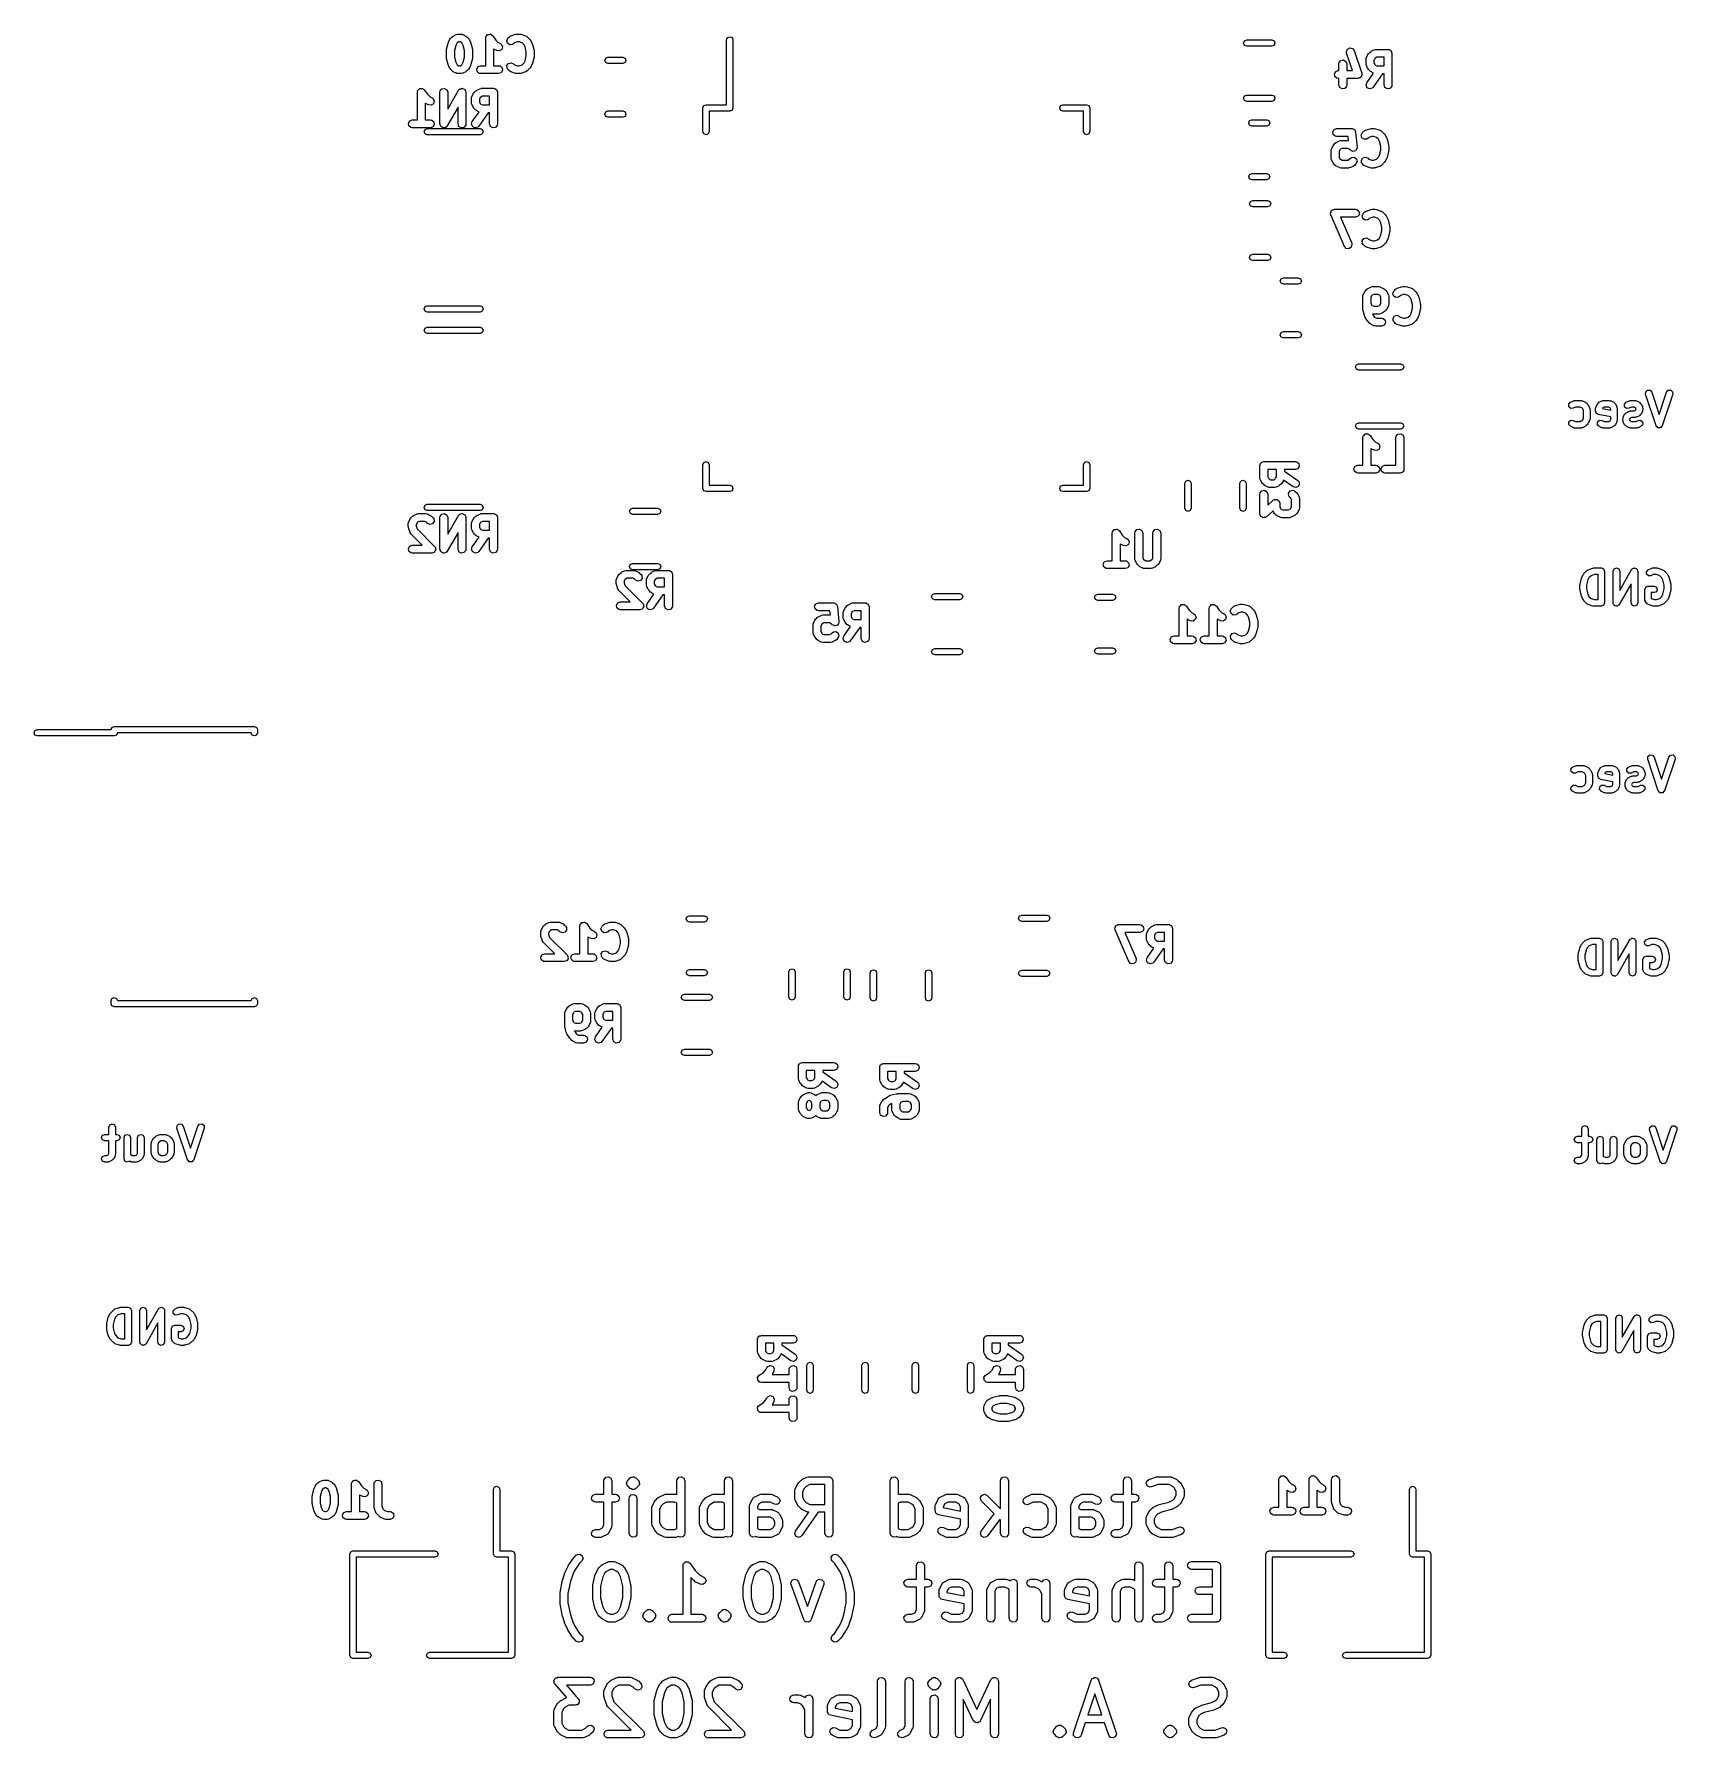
# Model space of a CAD drawing. Extents: x 83.8 to 114.9, y -116.5 to -84.2.
import ezdxf

# ---------------------------------------------------------------- set-up
doc = ezdxf.new("R2010")
doc.units = 0
doc.layers.add('BLACK', color=7, linetype='CONTINUOUS')

msp = doc.modelspace()

# ---------------------------------------------------------------- linework, layer by layer
at = {"layer": 'BLACK', "linetype": 'CONTINUOUS'}
for p, q in [((91.6166, -84.3616), (91.6452, -84.3045)), ((91.6452, -84.3045), (91.6586, -84.2865)), ((91.6586, -84.2865), (91.6593, -84.285)), ((91.6593, -84.285), (91.6878, -84.2564)), ((91.6878, -84.2564), (91.7062, -84.2436)), ((91.7062, -84.2436), (91.7073, -84.2424)), ((91.7073, -84.2424), (91.7645, -84.2138)), ((91.7645, -84.2138), (91.7894, -84.2064)), ((91.8157, -84.3559), (91.7853, -84.3711)), ((91.7894, -84.2064), (91.7938, -84.2074)), ((91.7938, -84.2074), (91.798, -84.2059)), ((91.798, -84.2059), (91.8551, -84.2059)), ((91.8374, -84.3559), (91.8157, -84.3559)), ((91.8679, -84.3711), (91.8374, -84.3559)), ((91.8551, -84.2059), (91.8808, -84.2104)), ((91.8808, -84.2104), (91.8842, -84.2133)), ((91.8842, -84.2133), (91.8887, -84.2138)), ((91.8887, -84.2138), (91.9458, -84.2424)), ((91.9458, -84.2424), (91.9638, -84.2557)), ((91.9638, -84.2557), (91.9653, -84.2564)), ((91.9653, -84.2564), (91.9939, -84.285)), ((91.9939, -84.285), (92.0067, -84.3034)), ((92.0067, -84.3034), (92.0079, -84.3045)), ((92.0079, -84.3045), (92.0365, -84.3616)), ((92.323, -84.2809), (92.3275, -84.2552)), ((92.323, -84.8059), (92.323, -84.2809)), ((92.3275, -84.2552), (92.3303, -84.2519)), ((92.3303, -84.2519), (92.3308, -84.2476)), ((92.3308, -84.2476), (92.3465, -84.2326)), ((92.3465, -84.2326), (92.3605, -84.2159)), ((92.3605, -84.2159), (92.3647, -84.2152)), ((92.3647, -84.2152), (92.3679, -84.2122)), ((92.3679, -84.2122), (92.3896, -84.2108)), ((92.3896, -84.2108), (92.411, -84.207)), ((92.411, -84.207), (92.4148, -84.2092)), ((92.4148, -84.2092), (92.4191, -84.2089)), ((92.4191, -84.2089), (92.4366, -84.2218)), ((92.4366, -84.2218), (92.4555, -84.2327)), ((92.4555, -84.2327), (92.4569, -84.2367)), ((92.4569, -84.2367), (92.4604, -84.2393)), ((92.4604, -84.2393), (92.5134, -84.3188)), ((92.5134, -84.3188), (92.5567, -84.3621)), ((92.7233, -84.3315), (92.745, -84.285)), ((92.7366, -84.381), (92.7233, -84.3315)), ((92.745, -84.285), (92.7735, -84.2564)), ((92.7735, -84.2564), (92.7949, -84.2415)), ((92.7949, -84.2415), (92.7993, -84.2411)), ((92.7993, -84.2411), (92.8029, -84.2383)), ((92.8029, -84.2383), (92.8886, -84.2097)), ((92.9245, -84.3559), (92.8671, -84.375)), ((92.8886, -84.2097), (92.9107, -84.2064)), ((92.9107, -84.2064), (92.9123, -84.2059)), ((92.9123, -84.2059), (92.9694, -84.2059)), ((92.9573, -84.3559), (92.9245, -84.3559)), ((93.0146, -84.375), (92.9573, -84.3559)), ((92.9694, -84.2059), (92.9915, -84.2098)), ((92.9915, -84.2098), (92.9931, -84.2097)), ((92.9931, -84.2097), (93.0789, -84.2383)), ((93.0789, -84.2383), (93.1018, -84.2507)), ((93.1018, -84.2507), (93.1041, -84.2545)), ((93.1041, -84.2545), (93.1082, -84.2564)), ((93.1082, -84.2564), (93.1653, -84.3136)), ((93.1653, -84.3136), (93.1782, -84.3319)), ((93.1782, -84.3319), (93.1794, -84.3331)), ((93.1794, -84.3331), (93.2079, -84.3902)), ((96.8948, -84.316), (96.9124, -84.2736)), ((96.8948, -85.546), (96.8948, -84.316)), ((96.9124, -84.2736), (96.9548, -84.256)), ((96.9548, -84.256), (96.9972, -84.2736)), ((96.9972, -84.2736), (97.0148, -84.316)), ((97.0148, -84.316), (97.0148, -85.606)), ((106.703, -84.3775), (106.72, -84.3351)), ((106.72, -84.3351), (106.763, -84.3175)), ((106.763, -84.3175), (107.237, -84.3175)), ((107.237, -84.3175), (107.28, -84.3351)), ((107.28, -84.3351), (107.297, -84.3775)), ((91.5801, -84.5095), (91.5827, -84.4947)), ((91.5801, -84.6523), (91.5801, -84.5095)), ((91.5813, -84.6556), (91.5801, -84.6523)), ((91.5824, -84.6705), (91.5813, -84.6556)), ((91.5824, -84.4913), (91.611, -84.377)), ((91.5827, -84.4947), (91.5824, -84.4913)), ((91.611, -84.7848), (91.5824, -84.6705)), ((91.611, -84.377), (91.6162, -84.3652)), ((91.6162, -84.3652), (91.6166, -84.3616)), ((91.7545, -84.4213), (91.7301, -84.5187)), ((91.7301, -84.5187), (91.7301, -84.6431)), ((91.7301, -84.6431), (91.7545, -84.7404)), ((91.7739, -84.3824), (91.7545, -84.4213)), ((91.7853, -84.3711), (91.7739, -84.3824)), ((91.8792, -84.3825), (91.8679, -84.3711)), ((91.8987, -84.4213), (91.8792, -84.3825)), ((91.923, -84.5187), (91.8987, -84.4213)), ((91.8987, -84.7404), (91.923, -84.6431)), ((91.923, -84.6431), (91.923, -84.5187)), ((92.0365, -84.3616), (92.0402, -84.374)), ((92.0402, -84.374), (92.0422, -84.377)), ((92.0422, -84.377), (92.0708, -84.4913)), ((92.0708, -84.6705), (92.0422, -84.7848)), ((92.073, -84.6523), (92.0704, -84.6671)), ((92.0704, -84.6671), (92.0708, -84.6705)), ((92.0708, -84.4913), (92.0718, -84.5062)), ((92.0718, -84.5062), (92.073, -84.5095)), ((92.073, -84.5095), (92.073, -84.6523)), ((92.4787, -84.4908), (92.473, -84.4866)), ((92.473, -84.4866), (92.473, -84.8059)), ((92.5359, -84.5194), (92.4787, -84.4908)), ((92.5869, -84.5253), (92.5359, -84.5194)), ((92.5567, -84.3621), (92.603, -84.3852)), ((92.6297, -84.497), (92.5869, -84.5253)), ((92.603, -84.3852), (92.6239, -84.4007)), ((92.6239, -84.4007), (92.6443, -84.4478)), ((92.6443, -84.4478), (92.6297, -84.497)), ((92.7786, -84.4105), (92.7366, -84.381)), ((92.8297, -84.406), (92.7786, -84.4105)), ((92.851, -84.3911), (92.8297, -84.406)), ((92.8671, -84.375), (92.851, -84.3911)), ((93.0506, -84.411), (93.0146, -84.375)), ((93.0701, -84.4499), (93.0506, -84.411)), ((93.0944, -84.5473), (93.0701, -84.4499)), ((93.0701, -84.7118), (93.0944, -84.6145)), ((93.0944, -84.6145), (93.0944, -84.5473)), ((93.2079, -84.3902), (93.2116, -84.4026)), ((93.2116, -84.4026), (93.2136, -84.4055)), ((93.2136, -84.4055), (93.2422, -84.5198)), ((93.2422, -84.6419), (93.2136, -84.7562)), ((93.2444, -84.6237), (93.2418, -84.6385)), ((93.2418, -84.6385), (93.2422, -84.6419)), ((93.2422, -84.5198), (93.2432, -84.5348)), ((93.2432, -84.5348), (93.2444, -84.538)), ((93.2444, -84.538), (93.2444, -84.6237)), ((94.5836, -84.7043), (94.6012, -84.6619)), ((94.6012, -84.6619), (94.6436, -84.6443)), ((94.6436, -84.6443), (94.9248, -84.6443)), ((94.9248, -84.6443), (94.9672, -84.6619)), ((94.9672, -84.6619), (94.9848, -84.7043)), ((106.72, -84.4199), (106.703, -84.3775)), ((106.763, -84.4375), (106.72, -84.4199)), ((107.237, -84.4375), (106.763, -84.4375)), ((107.28, -84.4199), (107.237, -84.4375)), ((107.297, -84.3775), (107.28, -84.4199)), ((108.654, -84.5408), (108.672, -84.4931)), ((108.657, -84.5666), (108.654, -84.5408)), ((108.767, -84.8964), (108.657, -84.5666)), ((108.672, -84.4931), (108.718, -84.4687)), ((108.718, -84.4687), (108.768, -84.479)), ((108.768, -84.479), (108.8, -84.5191)), ((108.8, -84.5191), (108.943, -84.9477)), ((109.025, -84.6857), (109.03, -84.6601)), ((109.03, -84.6601), (109.032, -84.6566)), ((109.032, -84.6566), (109.033, -84.6522)), ((109.033, -84.6522), (109.061, -84.595)), ((109.061, -84.595), (109.075, -84.577)), ((109.075, -84.577), (109.076, -84.5755)), ((109.076, -84.5755), (109.104, -84.547)), ((109.104, -84.547), (109.122, -84.5341)), ((109.122, -84.5341), (109.124, -84.5329)), ((109.124, -84.5329), (109.181, -84.5043)), ((109.19, -84.673), (109.175, -84.7034)), ((109.181, -84.5043), (109.206, -84.4969)), ((109.202, -84.6616), (109.19, -84.673)), ((109.232, -84.6464), (109.202, -84.6616)), ((109.206, -84.4969), (109.21, -84.498)), ((109.21, -84.498), (109.214, -84.4964)), ((109.214, -84.4964), (109.443, -84.4964)), ((109.368, -84.6464), (109.232, -84.6464)), ((109.368, -84.8107), (109.368, -84.6464)), ((109.443, -84.4964), (109.453, -84.4981)), ((109.453, -84.4981), (109.456, -84.4976)), ((109.456, -84.4976), (109.459, -84.4992)), ((109.459, -84.4992), (109.469, -84.501)), ((109.469, -84.501), (109.483, -84.5135)), ((109.483, -84.5135), (109.5, -84.5232)), ((109.5, -84.5232), (109.503, -84.5296)), ((109.503, -84.5296), (109.508, -84.5339)), ((109.508, -84.5339), (109.511, -84.5531)), ((109.511, -84.5531), (109.518, -84.5714)), ((109.518, -84.5714), (109.518, -85.1714)), ((91.6129, -84.7877), (91.611, -84.7848)), ((91.6166, -84.8001), (91.6129, -84.7877)), ((91.6452, -84.8573), (91.6166, -84.8001)), ((91.6464, -84.8584), (91.6452, -84.8573)), ((91.6593, -84.8768), (91.6464, -84.8584)), ((91.6878, -84.9053), (91.6593, -84.8768)), ((91.6893, -84.906), (91.6878, -84.9053)), ((91.7073, -84.9194), (91.6893, -84.906)), ((91.7645, -84.948), (91.7073, -84.9194)), ((91.7545, -84.7404), (91.7739, -84.7793)), ((91.7689, -84.9485), (91.7645, -84.948)), ((91.7723, -84.9514), (91.7689, -84.9485)), ((91.798, -84.9559), (91.7723, -84.9514)), ((91.7739, -84.7793), (91.7853, -84.7907)), ((91.7853, -84.7907), (91.8157, -84.8059)), ((91.8551, -84.9559), (91.798, -84.9559)), ((91.8157, -84.8059), (91.8374, -84.8059)), ((91.8374, -84.8059), (91.8679, -84.7907)), ((91.8594, -84.9543), (91.8551, -84.9559)), ((91.8637, -84.9554), (91.8594, -84.9543)), ((91.8887, -84.948), (91.8637, -84.9554)), ((91.8679, -84.7907), (91.8792, -84.7793)), ((91.8792, -84.7793), (91.8987, -84.7404)), ((91.9458, -84.9194), (91.8887, -84.948)), ((91.9469, -84.9182), (91.9458, -84.9194)), ((91.9653, -84.9053), (91.9469, -84.9182)), ((91.9939, -84.8768), (91.9653, -84.9053)), ((91.9946, -84.8753), (91.9939, -84.8768)), ((92.0079, -84.8573), (91.9946, -84.8753)), ((92.0365, -84.8001), (92.0079, -84.8573)), ((92.0369, -84.7966), (92.0365, -84.8001)), ((92.0422, -84.7848), (92.0369, -84.7966)), ((92.1527, -84.8679), (92.1784, -84.8234)), ((92.1616, -84.9184), (92.1527, -84.8679)), ((92.2009, -84.9514), (92.1616, -84.9184)), ((92.1784, -84.8234), (92.2266, -84.8059)), ((92.2266, -84.9559), (92.2009, -84.9514)), ((92.2266, -84.8059), (92.323, -84.8059)), ((92.5694, -84.9559), (92.2266, -84.9559)), ((92.473, -84.8059), (92.5694, -84.8059)), ((92.5694, -84.8059), (92.5951, -84.8104)), ((92.6176, -84.9383), (92.5694, -84.9559)), ((92.5951, -84.8104), (92.6344, -84.8434)), ((92.6433, -84.8939), (92.6176, -84.9383)), ((92.6344, -84.8434), (92.6433, -84.8939)), ((92.7256, -84.8043), (92.755, -84.7623)), ((92.73, -84.8554), (92.7256, -84.8043)), ((92.745, -84.8768), (92.73, -84.8554)), ((92.7735, -84.9053), (92.745, -84.8768)), ((92.755, -84.7623), (92.8045, -84.749)), ((92.7776, -84.9072), (92.7735, -84.9053)), ((92.7799, -84.9111), (92.7776, -84.9072)), ((92.8029, -84.9235), (92.7799, -84.9111)), ((92.8886, -84.952), (92.8029, -84.9235)), ((92.8045, -84.749), (92.851, -84.7707)), ((92.851, -84.7707), (92.8671, -84.7868)), ((92.8671, -84.7868), (92.9245, -84.8059)), ((92.8902, -84.952), (92.8886, -84.952)), ((92.9123, -84.9559), (92.8902, -84.952)), ((92.9694, -84.9559), (92.9123, -84.9559)), ((92.9245, -84.8059), (92.9573, -84.8059)), ((92.9573, -84.8059), (93.0146, -84.7868)), ((92.971, -84.9553), (92.9694, -84.9559)), ((92.9931, -84.952), (92.971, -84.9553)), ((93.0789, -84.9235), (92.9931, -84.952)), ((93.0146, -84.7868), (93.0506, -84.7507)), ((93.0506, -84.7507), (93.0701, -84.7118)), ((93.0824, -84.9207), (93.0789, -84.9235)), ((93.0868, -84.9203), (93.0824, -84.9207)), ((93.1082, -84.9053), (93.0868, -84.9203)), ((93.1653, -84.8482), (93.1082, -84.9053)), ((93.166, -84.8467), (93.1653, -84.8482)), ((93.1794, -84.8287), (93.166, -84.8467)), ((93.2079, -84.7716), (93.1794, -84.8287)), ((93.2083, -84.768), (93.2079, -84.7716)), ((93.2136, -84.7562), (93.2083, -84.768)), ((94.6012, -84.7468), (94.5836, -84.7043)), ((94.6436, -84.7643), (94.6012, -84.7468)), ((94.9248, -84.7643), (94.6436, -84.7643)), ((94.9672, -84.7468), (94.9248, -84.7643)), ((94.9848, -84.7043), (94.9672, -84.7468)), ((108.426, -84.9584), (108.452, -84.914)), ((108.435, -85.0089), (108.426, -84.9584)), ((108.452, -84.914), (108.5, -84.8964)), ((108.5, -84.8964), (108.511, -84.8964)), ((108.511, -84.7714), (108.515, -84.7458)), ((108.511, -84.8964), (108.511, -84.7714)), ((108.515, -84.7458), (108.548, -84.7065)), ((108.548, -84.7065), (108.599, -84.6976)), ((108.599, -84.6976), (108.643, -84.7232)), ((108.643, -84.7232), (108.661, -84.7714)), ((108.661, -84.7714), (108.661, -84.8964)), ((108.661, -84.8964), (108.767, -84.8964)), ((108.935, -85.0022), (108.928, -85.0212)), ((108.945, -84.9845), (108.935, -85.0022)), ((108.943, -84.9477), (108.946, -84.9735)), ((108.946, -84.9735), (108.944, -84.9788)), ((108.944, -84.9788), (108.945, -84.9845)), ((109.025, -84.7714), (109.025, -84.6857)), ((109.027, -84.7756), (109.025, -84.7714)), ((109.025, -84.78), (109.027, -84.7756)), ((109.033, -84.805), (109.025, -84.78)), ((109.061, -84.8621), (109.033, -84.805)), ((109.039, -85.1284), (109.166, -84.9457)), ((109.063, -84.8632), (109.061, -84.8621)), ((109.076, -84.8816), (109.063, -84.8632)), ((109.104, -84.9102), (109.076, -84.8816)), ((109.106, -84.9109), (109.104, -84.9102)), ((109.124, -84.9242), (109.106, -84.9109)), ((109.166, -84.9457), (109.124, -84.9242)), ((109.339, -84.9607), (109.161, -85.2144)), ((109.175, -84.7034), (109.175, -84.7537)), ((109.175, -84.7537), (109.19, -84.7841)), ((109.19, -84.7841), (109.202, -84.7955)), ((109.202, -84.7955), (109.232, -84.8107)), ((109.232, -84.8107), (109.368, -84.8107)), ((109.368, -84.9607), (109.339, -84.9607)), ((109.368, -85.1714), (109.368, -84.9607)), ((91.0269, -85.3101), (91.0314, -85.2845)), ((91.0269, -85.8351), (91.0269, -85.3101)), ((91.0314, -85.2845), (91.0341, -85.2812)), ((91.0341, -85.2812), (91.0346, -85.2769)), ((91.0346, -85.2769), (91.0504, -85.2618)), ((91.0504, -85.2618), (91.0644, -85.2452)), ((91.0644, -85.2452), (91.0686, -85.2444)), ((91.0686, -85.2444), (91.0717, -85.2414)), ((91.0717, -85.2414), (91.0934, -85.24)), ((91.0934, -85.24), (91.1149, -85.2363)), ((91.1149, -85.2363), (91.1186, -85.2384)), ((91.1186, -85.2384), (91.1229, -85.2381)), ((91.1229, -85.2381), (91.1405, -85.251)), ((91.1405, -85.251), (91.1593, -85.2619)), ((91.1593, -85.2619), (91.1608, -85.266)), ((91.1608, -85.266), (91.1643, -85.2685)), ((91.1643, -85.2685), (91.2173, -85.3481)), ((91.4554, -85.3101), (91.4599, -85.2845)), ((91.4554, -85.9101), (91.4554, -85.3101)), ((91.4599, -85.2845), (91.4929, -85.2452)), ((91.4929, -85.2452), (91.5434, -85.2363)), ((91.5434, -85.2363), (91.5879, -85.2619)), ((91.5879, -85.2619), (91.6054, -85.3101)), ((91.6054, -85.6277), (91.8082, -85.2729)), ((91.6054, -85.3101), (91.6054, -85.6277)), ((91.8082, -85.2729), (91.8248, -85.2529)), ((91.8248, -85.2529), (91.8313, -85.2505)), ((91.8313, -85.2505), (91.8358, -85.2452)), ((91.8358, -85.2452), (91.8548, -85.2418)), ((91.8548, -85.2418), (91.8729, -85.2351)), ((91.8729, -85.2351), (91.8795, -85.2375)), ((91.8795, -85.2375), (91.8863, -85.2363)), ((91.8863, -85.2363), (91.903, -85.2459)), ((91.903, -85.2459), (91.9212, -85.2525)), ((91.9212, -85.2525), (91.9247, -85.2584)), ((91.9247, -85.2584), (91.9307, -85.2619)), ((91.9307, -85.2619), (91.9373, -85.2801)), ((91.9373, -85.2801), (91.9471, -85.2968)), ((91.9471, -85.2968), (91.9459, -85.3036)), ((91.9459, -85.3036), (91.9483, -85.3101)), ((91.9483, -85.3101), (91.9483, -85.9101)), ((92.0919, -85.3337), (92.1053, -85.3157)), ((92.1053, -85.3157), (92.106, -85.3142)), ((92.106, -85.3142), (92.1345, -85.2857)), ((92.1345, -85.2857), (92.1529, -85.2728)), ((92.1529, -85.2728), (92.154, -85.2716)), ((92.154, -85.2716), (92.2112, -85.243)), ((92.2112, -85.243), (92.2361, -85.2356)), ((92.2361, -85.2356), (92.2405, -85.2367)), ((92.2405, -85.2367), (92.2447, -85.2351)), ((92.2447, -85.2351), (92.4733, -85.2351)), ((92.4733, -85.2351), (92.483, -85.2368)), ((92.483, -85.2368), (92.4863, -85.2363)), ((92.4863, -85.2363), (92.4892, -85.2379)), ((92.4892, -85.2379), (92.4989, -85.2396)), ((92.4989, -85.2396), (92.5139, -85.2522)), ((92.5139, -85.2522), (92.5307, -85.2619)), ((92.5307, -85.2619), (92.533, -85.2683)), ((92.533, -85.2683), (92.5382, -85.2726)), ((92.5382, -85.2726), (92.5416, -85.2918)), ((92.5416, -85.2918), (92.5483, -85.3101)), ((92.5483, -85.3101), (92.5483, -85.9101)), ((108.474, -85.0419), (108.435, -85.0089)), ((108.5, -85.0464), (108.474, -85.0419)), ((108.511, -85.0464), (108.5, -85.0464)), ((108.511, -85.1714), (108.511, -85.0464)), ((108.528, -85.2196), (108.511, -85.1714)), ((108.573, -85.2453), (108.528, -85.2196)), ((108.623, -85.2364), (108.573, -85.2453)), ((108.656, -85.1971), (108.623, -85.2364)), ((108.661, -85.1714), (108.656, -85.1971)), ((108.871, -85.0464), (108.661, -85.0464)), ((108.661, -85.0464), (108.661, -85.1714)), ((108.877, -85.0445), (108.871, -85.0464)), ((108.882, -85.0456), (108.877, -85.0445)), ((108.9, -85.0359), (108.882, -85.0456)), ((108.92, -85.0289), (108.9, -85.0359)), ((108.923, -85.0239), (108.92, -85.0289)), ((108.928, -85.0212), (108.923, -85.0239)), ((109.025, -85.178), (109.039, -85.1284)), ((109.047, -85.2245), (109.025, -85.178)), ((109.093, -85.2461), (109.047, -85.2245)), ((109.143, -85.2329), (109.093, -85.2461)), ((109.161, -85.2144), (109.143, -85.2329)), ((109.385, -85.2196), (109.368, -85.1714)), ((109.43, -85.2453), (109.385, -85.2196)), ((109.48, -85.2364), (109.43, -85.2453)), ((109.513, -85.1971), (109.48, -85.2364)), ((109.518, -85.1714), (109.513, -85.1971)), ((91.1826, -85.5201), (91.1769, -85.5158)), ((91.1769, -85.5158), (91.1769, -85.8351)), ((91.2397, -85.5486), (91.1826, -85.5201)), ((91.2173, -85.3481), (91.2606, -85.3913)), ((91.2907, -85.5545), (91.2397, -85.5486)), ((91.2606, -85.3913), (91.3068, -85.4145)), ((91.3335, -85.5262), (91.2907, -85.5545)), ((91.3068, -85.4145), (91.3277, -85.43)), ((91.3277, -85.43), (91.3481, -85.4771)), ((91.3481, -85.4771), (91.3335, -85.5262)), ((91.7983, -85.5925), (91.5955, -85.9473)), ((91.7983, -85.9101), (91.7983, -85.5925)), ((92.0554, -85.4244), (92.0599, -85.3988)), ((92.0554, -85.5101), (92.0554, -85.4244)), ((92.057, -85.5143), (92.0554, -85.5101)), ((92.0559, -85.5187), (92.057, -85.5143)), ((92.0633, -85.5437), (92.0559, -85.5187)), ((92.0599, -85.3988), (92.0628, -85.3953)), ((92.0628, -85.3953), (92.0633, -85.3909)), ((92.0633, -85.3909), (92.0919, -85.3337)), ((92.0919, -85.6008), (92.0633, -85.5437)), ((92.0931, -85.6019), (92.0919, -85.6008)), ((92.106, -85.6203), (92.0931, -85.6019)), ((92.1345, -85.6489), (92.106, -85.6203)), ((92.136, -85.6496), (92.1345, -85.6489)), ((92.154, -85.6629), (92.136, -85.6496)), ((92.2206, -85.4117), (92.2054, -85.4421)), ((92.2054, -85.4421), (92.2054, -85.4924)), ((92.2054, -85.4924), (92.2206, -85.5228)), ((92.232, -85.4003), (92.2206, -85.4117)), ((92.2206, -85.5228), (92.232, -85.5342)), ((92.2624, -85.3851), (92.232, -85.4003)), ((92.232, -85.5342), (92.2624, -85.5494)), ((92.3983, -85.3851), (92.2624, -85.3851)), ((92.2624, -85.5494), (92.3983, -85.5494)), ((92.3983, -85.5494), (92.3983, -85.3851)), ((96.4448, -85.606), (96.4624, -85.5636)), ((96.4448, -86.056), (96.4448, -85.606)), ((96.4624, -85.5636), (96.5048, -85.546)), ((96.5048, -85.546), (96.8948, -85.546)), ((96.9972, -85.6484), (96.9548, -85.666)), ((97.0148, -85.606), (96.9972, -85.6484)), ((103.215, -85.606), (103.232, -85.5636)), ((103.232, -85.6484), (103.215, -85.606)), ((103.232, -85.5636), (103.275, -85.546)), ((103.275, -85.666), (103.232, -85.6484)), ((103.275, -85.546), (103.725, -85.546)), ((103.725, -85.546), (103.767, -85.5636)), ((103.767, -85.5636), (103.785, -85.606)), ((103.785, -85.606), (103.785, -86.056)), ((106.703, -85.4225), (106.72, -85.3801)), ((106.72, -85.4649), (106.703, -85.4225)), ((106.72, -85.3801), (106.763, -85.3625)), ((106.763, -85.4825), (106.72, -85.4649)), ((106.763, -85.3625), (107.237, -85.3625)), ((107.237, -85.4825), (106.763, -85.4825)), ((107.237, -85.3625), (107.28, -85.3801)), ((107.28, -85.4649), (107.237, -85.4825)), ((107.28, -85.3801), (107.297, -85.4225)), ((107.297, -85.4225), (107.28, -85.4649)), ((90.8566, -85.8971), (90.8822, -85.8527)), ((90.8655, -85.9476), (90.8566, -85.8971)), ((90.9048, -85.9806), (90.8655, -85.9476)), ((90.8822, -85.8527), (90.9304, -85.8351)), ((90.9304, -85.8351), (91.0269, -85.8351)), ((91.1769, -85.8351), (91.2733, -85.8351)), ((91.2733, -85.8351), (91.2989, -85.8396)), ((91.3215, -85.9676), (91.2733, -85.9851)), ((91.2989, -85.8396), (91.3382, -85.8726)), ((91.3471, -85.9231), (91.3215, -85.9676)), ((91.3382, -85.8726), (91.3471, -85.9231)), ((91.4578, -85.9166), (91.4554, -85.9101)), ((91.4566, -85.9235), (91.4578, -85.9166)), ((91.4664, -85.9402), (91.4566, -85.9235)), ((91.473, -85.9583), (91.4664, -85.9402)), ((91.479, -85.9618), (91.473, -85.9583)), ((91.4825, -85.9678), (91.479, -85.9618)), ((91.5007, -85.9743), (91.4825, -85.9678)), ((91.5724, -85.9698), (91.5679, -85.9751)), ((91.5789, -85.9674), (91.5724, -85.9698)), ((91.5955, -85.9473), (91.5789, -85.9674)), ((91.8158, -85.9583), (91.7983, -85.9101)), ((91.8603, -85.984), (91.8158, -85.9583)), ((91.9438, -85.9358), (91.9108, -85.9751)), ((91.9483, -85.9101), (91.9438, -85.9358)), ((92.0557, -85.9167), (92.069, -85.8671)), ((92.0774, -85.9632), (92.0557, -85.9167)), ((92.069, -85.8671), (92.1969, -85.6844)), ((92.1239, -85.9848), (92.0774, -85.9632)), ((92.1735, -85.9715), (92.1239, -85.9848)), ((92.1969, -85.6844), (92.154, -85.6629)), ((92.1919, -85.9531), (92.1735, -85.9715)), ((92.3695, -85.6994), (92.1919, -85.9531)), ((92.3983, -85.6994), (92.3695, -85.6994)), ((92.3983, -85.9101), (92.3983, -85.6994)), ((92.4158, -85.9583), (92.3983, -85.9101)), ((92.4603, -85.984), (92.4158, -85.9583)), ((92.5438, -85.9358), (92.5108, -85.9751)), ((92.5483, -85.9101), (92.5438, -85.9358)), ((94.5836, -85.7243), (94.6012, -85.6819)), ((94.6012, -85.7668), (94.5836, -85.7243)), ((94.6012, -85.6819), (94.6436, -85.6643)), ((94.6436, -85.7843), (94.6012, -85.7668)), ((94.6436, -85.6643), (94.9248, -85.6643)), ((94.9248, -85.7843), (94.6436, -85.7843)), ((94.9248, -85.6643), (94.9672, -85.6819)), ((94.9672, -85.7668), (94.9248, -85.7843)), ((94.9672, -85.6819), (94.9848, -85.7243)), ((94.9848, -85.7243), (94.9672, -85.7668)), ((96.9548, -85.666), (96.5648, -85.666)), ((96.5648, -85.666), (96.5648, -86.056)), ((103.665, -85.666), (103.275, -85.666)), ((103.665, -86.056), (103.665, -85.666)), ((106.799, -85.89), (106.817, -85.8476)), ((106.817, -85.9324), (106.799, -85.89)), ((106.817, -85.8476), (106.859, -85.83)), ((106.859, -85.95), (106.817, -85.9324)), ((106.859, -85.83), (107.141, -85.83)), ((107.141, -85.95), (106.859, -85.95)), ((107.141, -85.83), (107.183, -85.8476)), ((107.183, -85.9324), (107.141, -85.95)), ((107.183, -85.8476), (107.201, -85.89)), ((107.201, -85.89), (107.183, -85.9324)), ((90.9304, -85.9851), (90.9048, -85.9806)), ((91.2733, -85.9851), (90.9304, -85.9851)), ((91.1561, -86.0587), (91.1737, -86.0163)), ((91.1737, -86.1011), (91.1561, -86.0587)), ((91.1737, -86.0163), (91.2161, -85.9987)), ((91.2161, -86.1187), (91.1737, -86.1011)), ((91.2161, -85.9987), (92.2161, -85.9987)), ((92.2161, -86.1187), (91.2161, -86.1187)), ((91.5174, -85.984), (91.5007, -85.9743)), ((91.5242, -85.9828), (91.5174, -85.984)), ((91.5308, -85.9851), (91.5242, -85.9828)), ((91.5489, -85.9784), (91.5308, -85.9851)), ((91.5679, -85.9751), (91.5489, -85.9784)), ((91.9108, -85.9751), (91.8603, -85.984)), ((92.2161, -85.9987), (92.2586, -86.0163)), ((92.2586, -86.1011), (92.2161, -86.1187)), ((92.2586, -86.0163), (92.2761, -86.0587)), ((92.2761, -86.0587), (92.2586, -86.1011)), ((92.5108, -85.9751), (92.4603, -85.984)), ((96.4624, -86.0984), (96.4448, -86.056)), ((96.5048, -86.116), (96.4624, -86.0984)), ((96.5472, -86.0984), (96.5048, -86.116)), ((96.5648, -86.056), (96.5472, -86.0984)), ((103.682, -86.0984), (103.665, -86.056)), ((103.725, -86.116), (103.682, -86.0984)), ((103.767, -86.0984), (103.725, -86.116)), ((103.785, -86.056), (103.767, -86.0984)), ((108.393, -86.0584), (108.419, -86.014)), ((108.402, -86.1089), (108.393, -86.0584)), ((108.441, -86.1419), (108.402, -86.1089)), ((108.414, -86.3041), (108.443, -86.2755)), ((108.419, -86.014), (108.467, -85.9964)), ((108.467, -86.1464), (108.441, -86.1419)), ((108.443, -86.2755), (108.461, -86.2627)), ((108.461, -86.2627), (108.462, -86.2615)), ((108.462, -86.2615), (108.519, -86.2329)), ((108.467, -85.9964), (108.753, -85.9964)), ((108.685, -86.1464), (108.467, -86.1464)), ((108.519, -86.2329), (108.544, -86.2255)), ((108.544, -86.2255), (108.549, -86.2265)), ((108.549, -86.2265), (108.553, -86.225)), ((108.553, -86.225), (108.693, -86.225)), ((108.693, -86.225), (108.685, -86.1464)), ((108.753, -85.9964), (108.757, -85.9971)), ((108.757, -85.9971), (108.758, -85.9966)), ((108.758, -85.9966), (108.761, -85.9979)), ((108.761, -85.9979), (108.779, -86.001)), ((108.779, -86.001), (108.791, -86.0112)), ((108.791, -86.0112), (108.805, -86.0177)), ((108.805, -86.0177), (108.81, -86.0272)), ((108.81, -86.0272), (108.818, -86.0339)), ((108.818, -86.0339), (108.821, -86.0496)), ((108.821, -86.0496), (108.827, -86.064)), ((108.827, -86.064), (108.856, -86.3497)), ((108.935, -86.122), (108.957, -86.0755)), ((108.949, -86.1716), (108.935, -86.122)), ((108.991, -86.201), (108.949, -86.1716)), ((108.957, -86.0755), (108.986, -86.047)), ((108.986, -86.047), (109.007, -86.032)), ((109.042, -86.1965), (108.991, -86.201)), ((109.007, -86.032), (109.011, -86.0316)), ((109.011, -86.0316), (109.015, -86.0288)), ((109.015, -86.0288), (109.101, -86.0003)), ((109.063, -86.1816), (109.042, -86.1965)), ((109.079, -86.1656), (109.063, -86.1816)), ((109.136, -86.1464), (109.079, -86.1656)), ((109.101, -86.0003), (109.123, -85.997)), ((109.123, -85.997), (109.124, -85.9964)), ((109.124, -85.9964), (109.181, -85.9964)), ((109.169, -86.1464), (109.136, -86.1464)), ((109.227, -86.1656), (109.169, -86.1464)), ((109.181, -85.9964), (109.204, -86.0003)), ((109.204, -86.0003), (109.205, -86.0003)), ((109.205, -86.0003), (109.291, -86.0288)), ((109.263, -86.2016), (109.227, -86.1656)), ((109.282, -86.2405), (109.263, -86.2016)), ((109.306, -86.3378), (109.282, -86.2405)), ((109.291, -86.0288), (109.314, -86.0413)), ((109.314, -86.0413), (109.316, -86.0451)), ((109.316, -86.0451), (109.32, -86.047)), ((109.32, -86.047), (109.377, -86.1041)), ((109.377, -86.1041), (109.39, -86.1225)), ((109.39, -86.1225), (109.391, -86.1236)), ((109.391, -86.1236), (109.42, -86.1807)), ((109.42, -86.1807), (109.424, -86.1932)), ((109.424, -86.1932), (109.426, -86.1961)), ((109.426, -86.1961), (109.454, -86.3104)), ((108.364, -86.4143), (108.368, -86.3886)), ((108.364, -86.5571), (108.364, -86.4143)), ((108.365, -86.5614), (108.364, -86.5571)), ((108.364, -86.5657), (108.365, -86.5614)), ((108.371, -86.5907), (108.364, -86.5657)), ((108.368, -86.3886), (108.371, -86.3852)), ((108.371, -86.3807), (108.4, -86.3236)), ((108.371, -86.3852), (108.371, -86.3807)), ((108.4, -86.6478), (108.371, -86.5907)), ((108.4, -86.3236), (108.413, -86.3056)), ((108.413, -86.3056), (108.414, -86.3041)), ((108.529, -86.4016), (108.514, -86.432)), ((108.514, -86.432), (108.514, -86.5394)), ((108.514, -86.5394), (108.529, -86.5699)), ((108.54, -86.3902), (108.529, -86.4016)), ((108.529, -86.5699), (108.54, -86.5812)), ((108.571, -86.375), (108.54, -86.3902)), ((108.54, -86.5812), (108.571, -86.5964)), ((108.678, -86.375), (108.571, -86.375)), ((108.571, -86.5964), (108.678, -86.5964)), ((108.708, -86.3902), (108.678, -86.375)), ((108.678, -86.5964), (108.708, -86.5812)), ((108.728, -86.4102), (108.708, -86.3902)), ((108.708, -86.5812), (108.728, -86.5613)), ((108.729, -86.4104), (108.728, -86.4102)), ((108.728, -86.5613), (108.75, -86.5463)), ((108.729, -86.4108), (108.729, -86.4104)), ((108.752, -86.4212), (108.729, -86.4108)), ((108.75, -86.5463), (108.801, -86.5418)), ((108.775, -86.4319), (108.752, -86.4212)), ((108.776, -86.4319), (108.775, -86.4317)), ((108.775, -86.4317), (108.775, -86.4319)), ((108.8, -86.4251), (108.776, -86.4319)), ((108.824, -86.4186), (108.8, -86.4251)), ((108.801, -86.5418), (108.843, -86.5713)), ((108.825, -86.4182), (108.824, -86.4186)), ((108.839, -86.3972), (108.825, -86.418)), ((108.825, -86.418), (108.825, -86.4182)), ((108.854, -86.3766), (108.839, -86.3972)), ((108.843, -86.5713), (108.856, -86.6208)), ((108.856, -86.3497), (108.854, -86.3757)), ((108.854, -86.3757), (108.854, -86.3761)), ((108.854, -86.3761), (108.854, -86.3766)), ((108.938, -86.5949), (108.967, -86.5528)), ((108.942, -86.646), (108.938, -86.5949)), ((108.967, -86.5528), (109.017, -86.5396)), ((109.017, -86.5396), (109.063, -86.5613)), ((109.063, -86.5613), (109.079, -86.5773)), ((109.079, -86.5773), (109.136, -86.5964)), ((109.136, -86.5964), (109.169, -86.5964)), ((109.169, -86.5964), (109.227, -86.5773)), ((109.227, -86.5773), (109.263, -86.5413)), ((109.263, -86.5413), (109.282, -86.5024)), ((109.282, -86.5024), (109.306, -86.4051)), ((109.306, -86.4051), (109.306, -86.3378)), ((109.391, -86.6193), (109.378, -86.6373)), ((109.42, -86.5621), (109.391, -86.6193)), ((109.426, -86.5468), (109.42, -86.5586)), ((109.42, -86.5586), (109.42, -86.5621)), ((109.454, -86.4325), (109.426, -86.5468)), ((109.454, -86.3104), (109.455, -86.3253)), ((109.456, -86.4143), (109.454, -86.429)), ((109.454, -86.429), (109.454, -86.4325)), ((109.455, -86.3253), (109.456, -86.3286)), ((109.456, -86.3286), (109.456, -86.4143)), ((106.799, -86.91), (106.817, -86.8676)), ((106.817, -86.9524), (106.799, -86.91)), ((106.817, -86.8676), (106.859, -86.85)), ((106.859, -86.85), (107.141, -86.85)), ((107.141, -86.85), (107.183, -86.8676)), ((107.183, -86.8676), (107.201, -86.91)), ((107.201, -86.91), (107.183, -86.9524)), ((108.401, -86.649), (108.4, -86.6478)), ((108.414, -86.6673), (108.401, -86.649)), ((108.443, -86.6959), (108.414, -86.6673)), ((108.444, -86.6966), (108.443, -86.6959)), ((108.462, -86.7099), (108.444, -86.6966)), ((108.519, -86.7385), (108.462, -86.7099)), ((108.524, -86.739), (108.519, -86.7385)), ((108.527, -86.7419), (108.524, -86.739)), ((108.553, -86.7464), (108.527, -86.7419)), ((108.696, -86.7464), (108.553, -86.7464)), ((108.7, -86.7449), (108.696, -86.7464)), ((108.704, -86.7459), (108.7, -86.7449)), ((108.729, -86.7385), (108.704, -86.7459)), ((108.786, -86.7099), (108.729, -86.7385)), ((108.788, -86.7088), (108.786, -86.7099)), ((108.806, -86.6959), (108.788, -86.7088)), ((108.834, -86.6673), (108.806, -86.6959)), ((108.856, -86.6208), (108.834, -86.6673)), ((108.957, -86.6673), (108.942, -86.646)), ((108.986, -86.6959), (108.957, -86.6673)), ((108.99, -86.6978), (108.986, -86.6959)), ((108.992, -86.7016), (108.99, -86.6978)), ((109.015, -86.714), (108.992, -86.7016)), ((109.101, -86.7426), (109.015, -86.714)), ((109.102, -86.7425), (109.101, -86.7426)), ((109.124, -86.7464), (109.102, -86.7425)), ((109.181, -86.7464), (109.124, -86.7464)), ((109.183, -86.7459), (109.181, -86.7464)), ((109.205, -86.7426), (109.183, -86.7459)), ((109.291, -86.714), (109.205, -86.7426)), ((109.294, -86.7112), (109.291, -86.714)), ((109.299, -86.7108), (109.294, -86.7112)), ((109.32, -86.6959), (109.299, -86.7108)), ((109.377, -86.6387), (109.32, -86.6959)), ((109.378, -86.6373), (109.377, -86.6387)), ((106.859, -86.97), (106.817, -86.9524)), ((107.141, -86.97), (106.859, -86.97)), ((107.183, -86.9524), (107.141, -86.97)), ((106.817, -87.4232), (106.834, -87.3808)), ((106.834, -87.4657), (106.817, -87.4232)), ((106.834, -87.3808), (106.877, -87.3632)), ((106.877, -87.4832), (106.834, -87.4657)), ((106.877, -87.3632), (107.158, -87.3632)), ((107.158, -87.4832), (106.877, -87.4832)), ((107.158, -87.3632), (107.2, -87.3808)), ((107.2, -87.4657), (107.158, -87.4832)), ((107.2, -87.3808), (107.218, -87.4232)), ((107.218, -87.4232), (107.2, -87.4657)), ((108.353, -87.5916), (108.362, -87.5765)), ((108.362, -87.5765), (108.367, -87.5597)), ((108.367, -87.5597), (108.374, -87.5549)), ((108.374, -87.5549), (108.379, -87.5472)), ((108.379, -87.5472), (108.395, -87.5412)), ((108.395, -87.5412), (108.41, -87.5316)), ((108.41, -87.5316), (108.419, -87.5327)), ((108.419, -87.5327), (108.427, -87.5297)), ((108.427, -87.5297), (108.827, -87.5297)), ((108.827, -87.5297), (108.853, -87.5342)), ((108.853, -87.5342), (108.892, -87.5672)), ((108.892, -87.5672), (108.901, -87.6177)), ((108.974, -87.6088), (109.003, -87.5802)), ((109.003, -87.5802), (109.024, -87.5653)), ((109.024, -87.5653), (109.028, -87.5649)), ((109.028, -87.5649), (109.032, -87.5621)), ((109.032, -87.5621), (109.118, -87.5335)), ((109.118, -87.5335), (109.14, -87.5302)), ((109.14, -87.5302), (109.141, -87.5297)), ((109.141, -87.5297), (109.199, -87.5297)), ((109.199, -87.5297), (109.221, -87.5336)), ((109.221, -87.5336), (109.222, -87.5335)), ((109.222, -87.5335), (109.308, -87.5621)), ((109.308, -87.5621), (109.331, -87.5745)), ((109.331, -87.5745), (109.333, -87.5783)), ((109.333, -87.5783), (109.337, -87.5802)), ((109.337, -87.5802), (109.394, -87.6373)), ((108.352, -87.6088), (108.355, -87.6004)), ((108.358, -87.6342), (108.352, -87.6088)), ((108.355, -87.6004), (108.353, -87.5916)), ((108.615, -88.2342), (108.358, -87.6342)), ((108.827, -87.6797), (108.541, -87.6797)), ((108.541, -87.6797), (108.753, -88.1751)), ((108.875, -87.6621), (108.827, -87.6797)), ((108.901, -87.6177), (108.875, -87.6621)), ((108.952, -87.6553), (108.974, -87.6088)), ((108.966, -87.7048), (108.952, -87.6553)), ((109.008, -87.7342), (108.966, -87.7048)), ((109.059, -87.7298), (109.008, -87.7342)), ((109.08, -87.7148), (109.059, -87.7298)), ((109.096, -87.6988), (109.08, -87.7148)), ((109.154, -87.6797), (109.096, -87.6988)), ((109.186, -87.6797), (109.154, -87.6797)), ((109.244, -87.6988), (109.186, -87.6797)), ((109.28, -87.7348), (109.244, -87.6988)), ((109.299, -87.7737), (109.28, -87.7348)), ((109.324, -87.871), (109.299, -87.7737)), ((109.324, -87.9383), (109.324, -87.871)), ((109.394, -87.6373), (109.407, -87.6557)), ((109.407, -87.6557), (109.408, -87.6568)), ((109.408, -87.6568), (109.437, -87.714)), ((109.437, -87.714), (109.441, -87.7264)), ((109.441, -87.7264), (109.443, -87.7293)), ((109.443, -87.7293), (109.471, -87.8436)), ((109.471, -87.8436), (109.472, -87.8585)), ((109.472, -87.8585), (109.474, -87.8618)), ((109.474, -87.8618), (109.474, -87.9475)), ((108.65, -88.2716), (108.615, -88.2342)), ((108.759, -88.2005), (108.744, -88.2496)), ((108.753, -88.1751), (108.759, -88.2005)), ((108.955, -88.1281), (108.984, -88.0861)), ((108.959, -88.1792), (108.955, -88.1281)), ((108.974, -88.2005), (108.959, -88.1792)), ((109.003, -88.2291), (108.974, -88.2005)), ((108.984, -88.0861), (109.034, -88.0728)), ((109.007, -88.231), (109.003, -88.2291)), ((109.009, -88.2348), (109.007, -88.231)), ((109.032, -88.2472), (109.009, -88.2348)), ((109.034, -88.0728), (109.08, -88.0945)), ((109.08, -88.0945), (109.096, -88.1105)), ((109.096, -88.1105), (109.154, -88.1297)), ((109.154, -88.1297), (109.186, -88.1297)), ((109.186, -88.1297), (109.244, -88.1105)), ((109.244, -88.1105), (109.28, -88.0745)), ((109.28, -88.0745), (109.299, -88.0356)), ((109.299, -88.0356), (109.324, -87.9383)), ((109.337, -88.2291), (109.316, -88.2441)), ((109.394, -88.172), (109.337, -88.2291)), ((109.395, -88.1705), (109.394, -88.172)), ((109.408, -88.1525), (109.395, -88.1705)), ((109.437, -88.0953), (109.408, -88.1525)), ((109.443, -88.08), (109.437, -88.0918)), ((109.437, -88.0918), (109.437, -88.0953)), ((109.471, -87.9657), (109.443, -88.08)), ((109.474, -87.9475), (109.471, -87.9623)), ((109.471, -87.9623), (109.471, -87.9657)), ((106.817, -88.4432), (106.834, -88.4008)), ((106.834, -88.4857), (106.817, -88.4432)), ((106.834, -88.4008), (106.877, -88.3832)), ((106.877, -88.5032), (106.834, -88.4857)), ((106.877, -88.3832), (107.158, -88.3832)), ((107.158, -88.5032), (106.877, -88.5032)), ((107.158, -88.3832), (107.2, -88.4008)), ((107.2, -88.4857), (107.158, -88.5032)), ((107.2, -88.4008), (107.218, -88.4432)), ((107.218, -88.4432), (107.2, -88.4857)), ((108.701, -88.2777), (108.65, -88.2716)), ((108.744, -88.2496), (108.701, -88.2777)), ((109.118, -88.2758), (109.032, -88.2472)), ((109.119, -88.2758), (109.118, -88.2758)), ((109.141, -88.2797), (109.119, -88.2758)), ((109.199, -88.2797), (109.141, -88.2797)), ((109.2, -88.2791), (109.199, -88.2797)), ((109.222, -88.2758), (109.2, -88.2791)), ((109.308, -88.2472), (109.222, -88.2758)), ((109.311, -88.2445), (109.308, -88.2472)), ((109.316, -88.2441), (109.311, -88.2445)), ((107.399, -88.89), (107.417, -88.8476)), ((107.417, -88.8476), (107.459, -88.83)), ((107.459, -88.83), (107.741, -88.83)), ((107.741, -88.83), (107.783, -88.8476)), ((107.783, -88.8476), (107.801, -88.89)), ((107.417, -88.9324), (107.399, -88.89)), ((107.459, -88.95), (107.417, -88.9324)), ((107.741, -88.95), (107.459, -88.95)), ((107.783, -88.9324), (107.741, -88.95)), ((107.801, -88.89), (107.783, -88.9324)), ((108.964, -89.1857), (108.968, -89.1601)), ((108.964, -89.4143), (108.964, -89.1857)), ((108.968, -89.1601), (108.971, -89.1566)), ((108.971, -89.1522), (109, -89.095)), ((108.971, -89.1566), (108.971, -89.1522)), ((109, -89.095), (109.013, -89.077)), ((109.013, -89.077), (109.014, -89.0755)), ((109.014, -89.0755), (109.043, -89.047)), ((109.043, -89.047), (109.061, -89.0341)), ((109.061, -89.0341), (109.062, -89.0329)), ((109.062, -89.0329), (109.119, -89.0043)), ((109.129, -89.173), (109.114, -89.2034)), ((109.114, -89.2034), (109.114, -89.3109)), ((109.119, -89.0043), (109.144, -88.9969)), ((109.14, -89.1616), (109.129, -89.173)), ((109.171, -89.1464), (109.14, -89.1616)), ((109.144, -88.9969), (109.149, -88.998)), ((109.149, -88.998), (109.153, -88.9964)), ((109.153, -88.9964), (109.267, -88.9964)), ((109.249, -89.1464), (109.171, -89.1464)), ((109.28, -89.1616), (109.249, -89.1464)), ((109.267, -88.9964), (109.293, -89.001)), ((109.291, -89.173), (109.28, -89.1616)), ((109.306, -89.2034), (109.291, -89.173)), ((109.293, -89.001), (109.296, -89.0038)), ((109.296, -89.0038), (109.301, -89.0043)), ((109.301, -89.0043), (109.358, -89.0329)), ((109.306, -89.3109), (109.306, -89.2034)), ((109.358, -89.0329), (109.376, -89.0463)), ((109.376, -89.0463), (109.377, -89.047)), ((109.377, -89.047), (109.406, -89.0755)), ((109.406, -89.0755), (109.419, -89.0939)), ((109.419, -89.0939), (109.42, -89.095)), ((109.42, -89.095), (109.449, -89.1522)), ((109.449, -89.1522), (109.456, -89.1771)), ((109.456, -89.1771), (109.455, -89.1815)), ((109.455, -89.1815), (109.456, -89.1857)), ((109.456, -89.1857), (109.456, -89.3286)), ((109.535, -89.122), (109.557, -89.0755)), ((109.549, -89.1716), (109.535, -89.122)), ((109.591, -89.201), (109.549, -89.1716)), ((109.557, -89.0755), (109.586, -89.047)), ((109.586, -89.047), (109.607, -89.032)), ((109.642, -89.1965), (109.591, -89.201)), ((109.607, -89.032), (109.611, -89.0316)), ((109.611, -89.0316), (109.615, -89.0288)), ((109.615, -89.0288), (109.701, -89.0003)), ((109.663, -89.1816), (109.642, -89.1965)), ((109.679, -89.1656), (109.663, -89.1816)), ((109.736, -89.1464), (109.679, -89.1656)), ((109.701, -89.0003), (109.723, -88.997)), ((109.723, -88.997), (109.724, -88.9964)), ((109.724, -88.9964), (109.781, -88.9964)), ((109.769, -89.1464), (109.736, -89.1464)), ((109.827, -89.1656), (109.769, -89.1464)), ((109.781, -88.9964), (109.804, -89.0003)), ((109.804, -89.0003), (109.805, -89.0003)), ((109.805, -89.0003), (109.891, -89.0288)), ((109.863, -89.2016), (109.827, -89.1656)), ((109.882, -89.2405), (109.863, -89.2016)), ((109.891, -89.0288), (109.914, -89.0413)), ((109.914, -89.0413), (109.916, -89.0451)), ((109.916, -89.0451), (109.92, -89.047)), ((109.92, -89.047), (109.977, -89.1041)), ((109.977, -89.1041), (109.99, -89.1225)), ((109.99, -89.1225), (109.991, -89.1236)), ((109.991, -89.1236), (110.02, -89.1807)), ((110.02, -89.1807), (110.024, -89.1932)), ((110.024, -89.1932), (110.026, -89.1961)), ((110.026, -89.1961), (110.054, -89.3104)), ((91.1561, -89.4187), (91.1737, -89.3763)), ((91.1737, -89.4611), (91.1561, -89.4187)), ((91.1737, -89.3763), (91.2161, -89.3587)), ((91.2161, -89.4787), (91.1737, -89.4611)), ((91.2161, -89.3587), (92.2161, -89.3587)), ((92.2161, -89.4787), (91.2161, -89.4787)), ((92.2161, -89.3587), (92.2586, -89.3763)), ((92.2586, -89.4611), (92.2161, -89.4787)), ((92.2586, -89.3763), (92.2761, -89.4187)), ((92.2761, -89.4187), (92.2586, -89.4611)), ((108.965, -89.4175), (108.964, -89.4143)), ((108.966, -89.4325), (108.965, -89.4175)), ((108.994, -89.5468), (108.966, -89.4325)), ((109.114, -89.3109), (109.129, -89.3413)), ((109.129, -89.3413), (109.14, -89.3526)), ((109.14, -89.3526), (109.171, -89.3679)), ((109.153, -89.5179), (109.15, -89.5173)), ((109.15, -89.5173), (109.183, -89.5665)), ((109.267, -89.5179), (109.153, -89.5179)), ((109.171, -89.3679), (109.249, -89.3679)), ((109.249, -89.3679), (109.28, -89.3526)), ((109.271, -89.5163), (109.267, -89.5179)), ((109.276, -89.5174), (109.271, -89.5163)), ((109.301, -89.5099), (109.276, -89.5174)), ((109.28, -89.3526), (109.291, -89.3413)), ((109.291, -89.3413), (109.306, -89.3109)), ((109.358, -89.4814), (109.301, -89.5099)), ((109.359, -89.4802), (109.358, -89.4814)), ((109.377, -89.4673), (109.359, -89.4802)), ((109.406, -89.4387), (109.377, -89.4673)), ((109.407, -89.4373), (109.406, -89.4387)), ((109.42, -89.4193), (109.407, -89.4373)), ((109.449, -89.3621), (109.42, -89.4193)), ((109.452, -89.3542), (109.449, -89.3577)), ((109.449, -89.3577), (109.449, -89.3621)), ((109.456, -89.3286), (109.452, -89.3542)), ((109.863, -89.5413), (109.882, -89.5024)), ((109.906, -89.3378), (109.882, -89.2405)), ((109.882, -89.5024), (109.906, -89.4051)), ((109.906, -89.4051), (109.906, -89.3378)), ((110.054, -89.4325), (110.026, -89.5468)), ((110.054, -89.3104), (110.055, -89.3253)), ((110.056, -89.4143), (110.054, -89.429)), ((110.054, -89.429), (110.054, -89.4325)), ((110.055, -89.3253), (110.056, -89.3286)), ((110.056, -89.3286), (110.056, -89.4143)), ((91.1561, -89.8258), (91.1737, -89.7834)), ((91.1737, -89.8682), (91.1561, -89.8258)), ((91.1737, -89.7834), (91.2161, -89.7658)), ((91.2161, -89.7658), (92.2161, -89.7658)), ((92.2161, -89.7658), (92.2586, -89.7834)), ((92.2586, -89.7834), (92.2761, -89.8258)), ((92.2761, -89.8258), (92.2586, -89.8682)), ((107.417, -89.8676), (107.459, -89.85)), ((107.459, -89.85), (107.741, -89.85)), ((107.741, -89.85), (107.783, -89.8676)), ((108.995, -89.5471), (108.994, -89.5468)), ((109.005, -89.5702), (108.995, -89.5471)), ((109.062, -89.6559), (109.005, -89.5702)), ((109.065, -89.658), (109.062, -89.6559)), ((109.071, -89.6673), (109.065, -89.658)), ((109.1, -89.6959), (109.071, -89.6673)), ((109.101, -89.6966), (109.1, -89.6959)), ((109.119, -89.7099), (109.101, -89.6966)), ((109.176, -89.7385), (109.119, -89.7099)), ((109.181, -89.739), (109.176, -89.7385)), ((109.184, -89.7419), (109.181, -89.739)), ((109.183, -89.5665), (109.197, -89.5812)), ((109.21, -89.7464), (109.184, -89.7419)), ((109.197, -89.5812), (109.228, -89.5964)), ((109.324, -89.7464), (109.21, -89.7464)), ((109.228, -89.5964), (109.324, -89.5964)), ((109.324, -89.5964), (109.35, -89.601)), ((109.372, -89.7289), (109.324, -89.7464)), ((109.35, -89.601), (109.389, -89.6339)), ((109.398, -89.6845), (109.372, -89.7289)), ((109.389, -89.6339), (109.398, -89.6845)), ((109.538, -89.5949), (109.567, -89.5528)), ((109.542, -89.646), (109.538, -89.5949)), ((109.557, -89.6673), (109.542, -89.646)), ((109.586, -89.6959), (109.557, -89.6673)), ((109.567, -89.5528), (109.617, -89.5396)), ((109.59, -89.6978), (109.586, -89.6959)), ((109.592, -89.7016), (109.59, -89.6978)), ((109.615, -89.714), (109.592, -89.7016)), ((109.701, -89.7426), (109.615, -89.714)), ((109.617, -89.5396), (109.663, -89.5613)), ((109.663, -89.5613), (109.679, -89.5773)), ((109.679, -89.5773), (109.736, -89.5964)), ((109.702, -89.7425), (109.701, -89.7426)), ((109.724, -89.7464), (109.702, -89.7425)), ((109.781, -89.7464), (109.724, -89.7464)), ((109.736, -89.5964), (109.769, -89.5964)), ((109.769, -89.5964), (109.827, -89.5773)), ((109.783, -89.7459), (109.781, -89.7464)), ((109.805, -89.7426), (109.783, -89.7459)), ((109.891, -89.714), (109.805, -89.7426)), ((109.827, -89.5773), (109.863, -89.5413)), ((109.894, -89.7112), (109.891, -89.714)), ((109.899, -89.7108), (109.894, -89.7112)), ((109.92, -89.6959), (109.899, -89.7108)), ((109.977, -89.6387), (109.92, -89.6959)), ((109.978, -89.6373), (109.977, -89.6387)), ((109.991, -89.6193), (109.978, -89.6373)), ((110.02, -89.5621), (109.991, -89.6193)), ((110.026, -89.5468), (110.02, -89.5586)), ((110.02, -89.5586), (110.02, -89.5621)), ((91.2161, -89.8858), (91.1737, -89.8682)), ((92.2161, -89.8858), (91.2161, -89.8858)), ((92.2586, -89.8682), (92.2161, -89.8858)), ((107.399, -89.91), (107.417, -89.8676)), ((107.417, -89.9524), (107.399, -89.91)), ((107.459, -89.97), (107.417, -89.9524)), ((107.741, -89.97), (107.459, -89.97)), ((107.783, -89.9524), (107.741, -89.97)), ((107.783, -89.8676), (107.801, -89.91)), ((107.801, -89.91), (107.783, -89.9524)), ((108.824, -90.52), (108.842, -90.4776)), ((108.842, -90.4776), (108.884, -90.46)), ((108.884, -90.46), (109.683, -90.46)), ((109.683, -90.46), (109.726, -90.4776)), ((109.726, -90.4776), (109.743, -90.52)), ((108.842, -90.5624), (108.824, -90.52)), ((108.884, -90.58), (108.842, -90.5624)), ((109.683, -90.58), (108.884, -90.58)), ((109.726, -90.5624), (109.683, -90.58)), ((109.743, -90.52), (109.726, -90.5624)), ((114.328, -91.0375), (114.331, -90.9898)), ((114.528, -91.6375), (114.328, -91.0375)), ((114.331, -90.9898), (114.368, -90.9584)), ((114.368, -90.9584), (114.415, -90.9618)), ((114.415, -90.9618), (114.447, -90.998)), ((114.447, -90.998), (114.587, -91.4201)), ((114.587, -91.4201), (114.728, -90.998)), ((114.847, -91.0375), (114.647, -91.6375)), ((114.728, -90.998), (114.759, -90.9618)), ((114.759, -90.9618), (114.807, -90.9584)), ((114.807, -90.9584), (114.843, -90.9898)), ((114.843, -90.9898), (114.847, -91.0375)), ((112.871, -91.2265), (112.902, -91.1904)), ((112.874, -91.2743), (112.871, -91.2265)), ((112.91, -91.3056), (112.874, -91.2743)), ((112.902, -91.1904), (112.959, -91.1618)), ((112.958, -91.3022), (112.91, -91.3056)), ((113.002, -91.2802), (112.958, -91.3022)), ((112.959, -91.1618), (112.974, -91.1608)), ((112.974, -91.1608), (112.987, -91.1552)), ((112.987, -91.1552), (113.102, -91.1552)), ((113.087, -91.2802), (113.002, -91.2802)), ((113.122, -91.2977), (113.087, -91.2802)), ((113.102, -91.1552), (113.115, -91.1608)), ((113.115, -91.1608), (113.13, -91.1618)), ((113.136, -91.3119), (113.122, -91.2977)), ((113.13, -91.1618), (113.187, -91.1904)), ((113.153, -91.3468), (113.136, -91.3119)), ((113.153, -91.4887), (113.153, -91.3468)), ((113.187, -91.1904), (113.193, -91.1982)), ((113.193, -91.1982), (113.203, -91.2021)), ((113.203, -91.2021), (113.232, -91.2307)), ((113.232, -91.2307), (113.235, -91.2402)), ((113.235, -91.2402), (113.243, -91.2469)), ((113.243, -91.2469), (113.272, -91.3041)), ((113.272, -91.3041), (113.273, -91.3186)), ((113.273, -91.3186), (113.278, -91.332)), ((113.278, -91.332), (113.278, -91.5035)), ((113.382, -91.3034), (113.388, -91.29)), ((113.382, -91.3606), (113.382, -91.3034)), ((113.389, -91.3774), (113.382, -91.3606)), ((113.388, -91.29), (113.389, -91.2755)), ((113.389, -91.2755), (113.417, -91.2184)), ((113.392, -91.3953), (113.389, -91.3774)), ((113.398, -91.3988), (113.392, -91.3953)), ((113.4, -91.4048), (113.398, -91.3988)), ((113.417, -91.4118), (113.4, -91.4048)), ((113.417, -91.2184), (113.432, -91.2054)), ((113.432, -91.4219), (113.417, -91.4118)), ((113.432, -91.2054), (113.445, -91.1904)), ((113.668, -91.469), (113.432, -91.4219)), ((113.445, -91.1904), (113.502, -91.1618)), ((113.502, -91.1618), (113.517, -91.1608)), ((113.52, -91.2929), (113.511, -91.3102)), ((113.511, -91.3102), (113.668, -91.3415)), ((113.517, -91.1608), (113.53, -91.1552)), ((113.545, -91.2802), (113.52, -91.2929)), ((113.53, -91.1552), (113.644, -91.1552)), ((113.63, -91.2802), (113.545, -91.2802)), ((113.655, -91.2929), (113.63, -91.2802)), ((113.644, -91.1552), (113.658, -91.1608)), ((113.668, -91.3182), (113.655, -91.2929)), ((113.658, -91.1608), (113.672, -91.1618)), ((113.668, -91.3415), (113.668, -91.3182)), ((113.672, -91.1618), (113.73, -91.1904)), ((113.73, -91.1904), (113.743, -91.2054)), ((113.743, -91.2054), (113.758, -91.2184)), ((113.758, -91.2184), (113.786, -91.2755)), ((113.786, -91.2755), (113.787, -91.29)), ((113.787, -91.29), (113.793, -91.3034)), ((113.793, -91.3034), (113.793, -91.532)), ((113.903, -91.4755), (113.931, -91.4184)), ((113.928, -91.2265), (113.959, -91.1904)), ((113.931, -91.2743), (113.928, -91.2265)), ((113.968, -91.3056), (113.931, -91.2743)), ((113.931, -91.4184), (113.946, -91.4054)), ((113.946, -91.4054), (113.959, -91.3904)), ((113.959, -91.1904), (114.017, -91.1618)), ((113.959, -91.3904), (114.017, -91.3618)), ((114.015, -91.3022), (113.968, -91.3056)), ((114.059, -91.2802), (114.015, -91.3022)), ((114.017, -91.1618), (114.031, -91.1608)), ((114.017, -91.3618), (114.031, -91.3608)), ((114.031, -91.1608), (114.044, -91.1552)), ((114.031, -91.3608), (114.044, -91.3552)), ((114.044, -91.1552), (114.13, -91.1552)), ((114.044, -91.3552), (114.115, -91.3552)), ((114.115, -91.2802), (114.059, -91.2802)), ((114.141, -91.2929), (114.115, -91.2802)), ((114.115, -91.3552), (114.141, -91.3426)), ((114.13, -91.1552), (114.144, -91.1608)), ((114.153, -91.3177), (114.141, -91.2929)), ((114.141, -91.3426), (114.153, -91.3177)), ((114.144, -91.1608), (114.158, -91.1618)), ((114.158, -91.1618), (114.215, -91.1904)), ((114.215, -91.4451), (114.158, -91.4736)), ((114.215, -91.1904), (114.228, -91.2054)), ((114.228, -91.4301), (114.215, -91.4451)), ((114.228, -91.2054), (114.243, -91.2184)), ((114.243, -91.4171), (114.228, -91.4301)), ((114.243, -91.2184), (114.272, -91.2755)), ((114.272, -91.36), (114.243, -91.4171)), ((114.272, -91.2755), (114.273, -91.29)), ((114.273, -91.3455), (114.272, -91.36)), ((114.273, -91.29), (114.278, -91.3034)), ((114.278, -91.332), (114.273, -91.3455)), ((114.278, -91.3034), (114.278, -91.332)), ((108.824, -91.64), (108.842, -91.5976)), ((108.842, -91.6824), (108.824, -91.64)), ((108.842, -91.5976), (108.884, -91.58)), ((108.884, -91.7), (108.842, -91.6824)), ((108.884, -91.58), (109.683, -91.58)), ((109.683, -91.7), (108.884, -91.7)), ((109.011, -91.7921), (109.033, -91.7907)), ((109.033, -91.7907), (109.054, -91.7869)), ((109.054, -91.7869), (109.058, -91.7891)), ((109.058, -91.7891), (109.062, -91.7888)), ((109.062, -91.7888), (109.08, -91.8017)), ((109.632, -91.7958), (109.683, -91.7869)), ((109.683, -91.58), (109.726, -91.5976)), ((109.726, -91.6824), (109.683, -91.7)), ((109.683, -91.7869), (109.727, -91.8126)), ((109.726, -91.5976), (109.743, -91.64)), ((109.743, -91.64), (109.726, -91.6824)), ((112.871, -91.6089), (112.874, -91.5612)), ((112.902, -91.6451), (112.871, -91.6089)), ((112.874, -91.5612), (112.91, -91.5299)), ((112.959, -91.6736), (112.902, -91.6451)), ((112.91, -91.5299), (112.958, -91.5333)), ((112.958, -91.5333), (113.002, -91.5552)), ((112.974, -91.6747), (112.959, -91.6736)), ((112.987, -91.6802), (112.974, -91.6747)), ((113.102, -91.6802), (112.987, -91.6802)), ((113.002, -91.5552), (113.087, -91.5552)), ((113.087, -91.5552), (113.122, -91.5378)), ((113.115, -91.6747), (113.102, -91.6802)), ((113.13, -91.6736), (113.115, -91.6747)), ((113.122, -91.5378), (113.136, -91.5236)), ((113.187, -91.6451), (113.13, -91.6736)), ((113.136, -91.5236), (113.153, -91.4887)), ((113.193, -91.6373), (113.187, -91.6451)), ((113.203, -91.6334), (113.193, -91.6373)), ((113.232, -91.6048), (113.203, -91.6334)), ((113.235, -91.5953), (113.232, -91.6048)), ((113.243, -91.5885), (113.235, -91.5953)), ((113.272, -91.5314), (113.243, -91.5885)), ((113.273, -91.5169), (113.272, -91.5314)), ((113.278, -91.5035), (113.273, -91.5169)), ((113.414, -91.6089), (113.417, -91.5612)), ((113.445, -91.6451), (113.414, -91.6089)), ((113.417, -91.5612), (113.453, -91.5299)), ((113.502, -91.6736), (113.445, -91.6451)), ((113.453, -91.5299), (113.501, -91.5333)), ((113.501, -91.5333), (113.545, -91.5552)), ((113.517, -91.6747), (113.502, -91.6736)), ((113.53, -91.6802), (113.517, -91.6747)), ((113.644, -91.6802), (113.53, -91.6802)), ((113.545, -91.5552), (113.63, -91.5552)), ((113.63, -91.5552), (113.655, -91.5426)), ((113.658, -91.6747), (113.644, -91.6802)), ((113.655, -91.5426), (113.668, -91.5173)), ((113.672, -91.6736), (113.658, -91.6747)), ((113.668, -91.5173), (113.668, -91.469)), ((113.73, -91.6451), (113.672, -91.6736)), ((113.743, -91.6301), (113.73, -91.6451)), ((113.758, -91.6171), (113.743, -91.6301)), ((113.786, -91.56), (113.758, -91.6171)), ((113.787, -91.5455), (113.786, -91.56)), ((113.793, -91.532), (113.787, -91.5455)), ((113.896, -91.5035), (113.902, -91.49)), ((113.896, -91.532), (113.896, -91.5035)), ((113.902, -91.5455), (113.896, -91.532)), ((113.902, -91.49), (113.903, -91.4755)), ((113.903, -91.56), (113.902, -91.5455)), ((113.931, -91.6171), (113.903, -91.56)), ((113.946, -91.6301), (113.931, -91.6171)), ((113.959, -91.6451), (113.946, -91.6301)), ((114.017, -91.6736), (113.959, -91.6451)), ((114.031, -91.6747), (114.017, -91.6736)), ((114.034, -91.4929), (114.021, -91.5177)), ((114.021, -91.5177), (114.034, -91.5426)), ((114.044, -91.6802), (114.031, -91.6747)), ((114.059, -91.4802), (114.034, -91.4929)), ((114.034, -91.5426), (114.059, -91.5552)), ((114.159, -91.6802), (114.044, -91.6802)), ((114.13, -91.4802), (114.059, -91.4802)), ((114.059, -91.5552), (114.144, -91.5552)), ((114.144, -91.4747), (114.13, -91.4802)), ((114.158, -91.4736), (114.144, -91.4747)), ((114.144, -91.5552), (114.188, -91.5333)), ((114.172, -91.6747), (114.159, -91.6802)), ((114.187, -91.6736), (114.172, -91.6747)), ((114.244, -91.6451), (114.187, -91.6736)), ((114.188, -91.5333), (114.236, -91.5299)), ((114.236, -91.5299), (114.272, -91.5612)), ((114.275, -91.6089), (114.244, -91.6451)), ((114.272, -91.5612), (114.275, -91.6089)), ((114.531, -91.641), (114.528, -91.6375)), ((114.531, -91.6457), (114.531, -91.641)), ((114.546, -91.6587), (114.531, -91.6457)), ((114.559, -91.6736), (114.546, -91.6587)), ((114.564, -91.674), (114.559, -91.6736)), ((114.568, -91.677), (114.564, -91.674)), ((114.587, -91.6756), (114.568, -91.677)), ((114.607, -91.677), (114.587, -91.6756)), ((114.611, -91.674), (114.607, -91.677)), ((114.615, -91.6736), (114.611, -91.674)), ((114.628, -91.6587), (114.615, -91.6736)), ((114.643, -91.6457), (114.628, -91.6587)), ((114.644, -91.641), (114.643, -91.6457)), ((114.647, -91.6375), (114.644, -91.641)), ((108.966, -91.8608), (108.97, -91.8351)), ((108.966, -92.3858), (108.966, -91.8608)), ((108.97, -91.8351), (108.973, -91.8318)), ((108.973, -91.8318), (108.974, -91.8276)), ((108.974, -91.8276), (108.989, -91.8125)), ((108.989, -91.8125), (109.003, -91.7958)), ((109.003, -91.7958), (109.008, -91.7951)), ((109.008, -91.7951), (109.011, -91.7921)), ((109.08, -91.8017), (109.098, -91.8126)), ((109.098, -91.8126), (109.1, -91.8166)), ((109.1, -91.8166), (109.103, -91.8192)), ((109.103, -91.8192), (109.156, -91.8987)), ((109.122, -92.0707), (109.116, -92.0665)), ((109.116, -92.0665), (109.116, -92.3858)), ((109.179, -92.0993), (109.122, -92.0707)), ((109.156, -91.8987), (109.2, -91.942)), ((109.23, -92.1052), (109.179, -92.0993)), ((109.2, -91.942), (109.246, -91.9651)), ((109.273, -92.0769), (109.23, -92.1052)), ((109.246, -91.9651), (109.267, -91.9807)), ((109.267, -91.9807), (109.287, -92.0277)), ((109.287, -92.0277), (109.273, -92.0769)), ((109.594, -91.8608), (109.599, -91.8351)), ((109.594, -92.3858), (109.594, -91.8608)), ((109.599, -91.8351), (109.632, -91.7958)), ((109.727, -91.8126), (109.744, -91.8608)), ((109.744, -91.8608), (109.744, -92.4608)), ((96.4448, -92.376), (96.4624, -92.3336)), ((96.4448, -92.826), (96.4448, -92.376)), ((96.4624, -92.3336), (96.5048, -92.316)), ((96.5048, -92.316), (96.5472, -92.3336)), ((96.5472, -92.3336), (96.5648, -92.376)), ((96.5648, -92.376), (96.5648, -92.766)), ((103.665, -92.376), (103.682, -92.3336)), ((103.665, -92.766), (103.665, -92.376)), ((103.682, -92.3336), (103.725, -92.316)), ((103.725, -92.316), (103.767, -92.3336)), ((103.767, -92.3336), (103.785, -92.376)), ((103.785, -92.376), (103.785, -92.826)), ((107.012, -92.3917), (107.013, -92.3819)), ((107.012, -92.6202), (107.012, -92.3917)), ((107.013, -92.3786), (107.014, -92.3757)), ((107.013, -92.3819), (107.013, -92.3786)), ((107.014, -92.3757), (107.016, -92.366)), ((107.016, -92.366), (107.029, -92.3511)), ((107.029, -92.3511), (107.038, -92.3342)), ((107.038, -92.3342), (107.045, -92.3319)), ((107.045, -92.3319), (107.049, -92.3267)), ((107.049, -92.3267), (107.068, -92.3233)), ((107.068, -92.3233), (107.087, -92.3167)), ((107.087, -92.3167), (107.687, -92.3167)), ((107.687, -92.3167), (107.712, -92.3212)), ((107.712, -92.3212), (107.752, -92.3542)), ((107.76, -92.4047), (107.735, -92.4491)), ((107.752, -92.3542), (107.76, -92.4047)), ((108.796, -92.4478), (108.821, -92.4033)), ((108.821, -92.4033), (108.869, -92.3858)), ((108.869, -92.3858), (108.966, -92.3858)), ((109.116, -92.3858), (109.212, -92.3858)), ((109.212, -92.3858), (109.238, -92.3903)), ((109.238, -92.3903), (109.277, -92.4233)), ((109.277, -92.4233), (109.286, -92.4738)), ((109.31, -92.4478), (109.336, -92.4033)), ((109.336, -92.4033), (109.384, -92.3858)), ((109.384, -92.3858), (109.594, -92.3858)), ((105.586, -92.7275), (105.604, -92.6851)), ((105.586, -93.202), (105.586, -92.7275)), ((105.604, -92.6851), (105.646, -92.6675)), ((105.646, -92.6675), (105.689, -92.6851)), ((105.689, -92.6851), (105.706, -92.7275)), ((105.706, -92.7275), (105.706, -93.202)), ((106.631, -92.7275), (106.649, -92.6851)), ((106.631, -93.202), (106.631, -92.7275)), ((106.649, -92.6851), (106.691, -92.6675)), ((106.691, -92.6675), (106.734, -92.6851)), ((106.734, -92.6851), (106.751, -92.7275)), ((106.751, -92.7275), (106.751, -93.202)), ((107.013, -92.6244), (107.012, -92.6202)), ((107.012, -92.6288), (107.013, -92.6244)), ((107.02, -92.6538), (107.012, -92.6288)), ((107.048, -92.7109), (107.02, -92.6538)), ((107.049, -92.712), (107.048, -92.7109)), ((107.062, -92.7304), (107.049, -92.712)), ((107.091, -92.759), (107.062, -92.7304)), ((107.092, -92.7597), (107.091, -92.759)), ((107.11, -92.773), (107.092, -92.7597)), ((107.162, -92.4667), (107.162, -92.6025)), ((107.326, -92.4667), (107.162, -92.4667)), ((107.162, -92.6025), (107.177, -92.6329)), ((107.177, -92.6329), (107.188, -92.6443)), ((107.188, -92.6443), (107.219, -92.6595)), ((107.219, -92.6595), (107.269, -92.6595)), ((107.269, -92.6595), (107.299, -92.6443)), ((107.299, -92.6443), (107.311, -92.6329)), ((107.311, -92.6329), (107.326, -92.6025)), ((107.326, -92.6025), (107.326, -92.4667)), ((107.397, -92.759), (107.378, -92.7718)), ((107.425, -92.7304), (107.397, -92.759)), ((107.426, -92.7289), (107.425, -92.7304)), ((107.439, -92.7109), (107.426, -92.7289)), ((107.461, -92.668), (107.439, -92.7109)), ((107.644, -92.796), (107.461, -92.668)), ((107.687, -92.4667), (107.476, -92.4667)), ((107.476, -92.4667), (107.476, -92.4955)), ((107.476, -92.4955), (107.73, -92.6731)), ((107.735, -92.4491), (107.687, -92.4667)), ((107.73, -92.6731), (107.748, -92.6915)), ((107.761, -92.741), (107.74, -92.7875)), ((107.748, -92.6915), (107.761, -92.741)), ((108.805, -92.4983), (108.796, -92.4478)), ((108.844, -92.5313), (108.805, -92.4983)), ((108.869, -92.5358), (108.844, -92.5313)), ((109.212, -92.5358), (108.869, -92.5358)), ((109.261, -92.5182), (109.212, -92.5358)), ((109.286, -92.4738), (109.261, -92.5182)), ((109.319, -92.4983), (109.31, -92.4478)), ((109.358, -92.5313), (109.319, -92.4983)), ((109.384, -92.5358), (109.358, -92.5313)), ((109.669, -92.5358), (109.384, -92.5358)), ((109.688, -92.5291), (109.669, -92.5358)), ((109.707, -92.5257), (109.688, -92.5291)), ((109.711, -92.5206), (109.707, -92.5257)), ((109.718, -92.5182), (109.711, -92.5206)), ((109.727, -92.5014), (109.718, -92.5182)), ((109.74, -92.4864), (109.727, -92.5014)), ((109.742, -92.4767), (109.74, -92.4864)), ((109.743, -92.4738), (109.742, -92.4767)), ((109.744, -92.4608), (109.743, -92.4705)), ((109.743, -92.4705), (109.743, -92.4738)), ((96.4624, -92.8684), (96.4448, -92.826)), ((96.5048, -92.886), (96.4624, -92.8684)), ((96.9548, -92.886), (96.5048, -92.886)), ((96.5648, -92.766), (96.9548, -92.766)), ((96.9548, -92.766), (96.9972, -92.7836)), ((96.9972, -92.8684), (96.9548, -92.886)), ((96.9972, -92.7836), (97.0148, -92.826)), ((97.0148, -92.826), (96.9972, -92.8684)), ((103.215, -92.826), (103.232, -92.7836)), ((103.232, -92.8684), (103.215, -92.826)), ((103.232, -92.7836), (103.275, -92.766)), ((103.275, -92.886), (103.232, -92.8684)), ((103.275, -92.766), (103.665, -92.766)), ((103.725, -92.886), (103.275, -92.886)), ((103.767, -92.8684), (103.725, -92.886)), ((103.785, -92.826), (103.767, -92.8684)), ((107.012, -92.9345), (107.016, -92.9089)), ((107.012, -93.3059), (107.012, -92.9345)), ((107.016, -92.9089), (107.049, -92.8696)), ((107.049, -92.8696), (107.1, -92.8607)), ((107.1, -92.8607), (107.144, -92.8863)), ((107.167, -92.8016), (107.11, -92.773)), ((107.144, -92.8863), (107.162, -92.9345)), ((107.162, -92.9345), (107.162, -93.1407)), ((107.162, -93.1407), (107.266, -93.0495)), ((107.172, -92.8021), (107.167, -92.8016)), ((107.175, -92.805), (107.172, -92.8021)), ((107.201, -92.8095), (107.175, -92.805)), ((107.287, -92.8095), (107.201, -92.8095)), ((107.266, -93.0495), (107.275, -93.0437)), ((107.275, -93.0437), (107.278, -93.041)), ((107.278, -93.041), (107.281, -93.0404)), ((107.281, -93.0404), (107.288, -93.036)), ((107.291, -92.808), (107.287, -92.8095)), ((107.288, -93.036), (107.308, -93.0356)), ((107.295, -92.809), (107.291, -92.808)), ((107.32, -92.8016), (107.295, -92.809)), ((107.308, -93.0356), (107.328, -93.0321)), ((107.377, -92.773), (107.32, -92.8016)), ((107.328, -93.0321), (107.333, -93.0351)), ((107.333, -93.0351), (107.339, -93.0349)), ((107.339, -93.0349), (107.355, -93.0476)), ((107.355, -93.0476), (107.373, -93.0577)), ((107.373, -93.0577), (107.375, -93.0634)), ((107.375, -93.0634), (107.379, -93.0671)), ((107.378, -92.7718), (107.377, -92.773)), ((107.379, -93.0671), (107.383, -93.0869)), ((107.557, -92.9151), (107.586, -92.8731)), ((107.561, -92.9662), (107.557, -92.9151)), ((107.576, -92.9875), (107.561, -92.9662)), ((107.596, -93.0075), (107.576, -92.9875)), ((107.586, -92.8731), (107.636, -92.8598)), ((107.612, -93.0379), (107.596, -93.0075)), ((107.612, -93.1739), (107.612, -93.0379)), ((107.636, -92.8598), (107.682, -92.8815)), ((107.693, -92.8092), (107.644, -92.796)), ((107.682, -92.8815), (107.711, -92.91)), ((107.74, -92.7875), (107.693, -92.8092)), ((107.711, -92.91), (107.724, -92.9284)), ((107.724, -92.9284), (107.725, -92.9295)), ((107.725, -92.9295), (107.754, -92.9867)), ((107.754, -92.9867), (107.761, -93.0117)), ((107.761, -93.0117), (107.76, -93.016)), ((107.76, -93.016), (107.762, -93.0202)), ((107.762, -93.0202), (107.762, -93.1917)), ((90.8633, -93.458), (90.8919, -93.4009)), ((90.8919, -93.4009), (90.9053, -93.3828)), ((90.9053, -93.3828), (90.906, -93.3814)), ((90.906, -93.3814), (90.9345, -93.3528)), ((90.9345, -93.3528), (90.9529, -93.3399)), ((90.9529, -93.3399), (90.954, -93.3387)), ((90.954, -93.3387), (91.0112, -93.3102)), ((91.0112, -93.3102), (91.0361, -93.3027)), ((91.0361, -93.3027), (91.0405, -93.3038)), ((91.0405, -93.3038), (91.0447, -93.3023)), ((91.0447, -93.3023), (91.1876, -93.3023)), ((91.1561, -93.1858), (91.1737, -93.1434)), ((91.1737, -93.2282), (91.1561, -93.1858)), ((91.1737, -93.1434), (91.2161, -93.1258)), ((91.2161, -93.2458), (91.1737, -93.2282)), ((91.1876, -93.3023), (91.2132, -93.3068)), ((91.2132, -93.3068), (91.2167, -93.3097)), ((91.2161, -93.1258), (92.2161, -93.1258)), ((92.2161, -93.2458), (91.2161, -93.2458)), ((91.2167, -93.3097), (91.2211, -93.3102)), ((91.2211, -93.3102), (91.2782, -93.3387)), ((91.2782, -93.3387), (91.2963, -93.3521)), ((91.2963, -93.3521), (91.2977, -93.3528)), ((91.2977, -93.3528), (91.3263, -93.3814)), ((91.3263, -93.3814), (91.3413, -93.4027)), ((91.3413, -93.4027), (91.3457, -93.4538)), ((91.4554, -93.3772), (91.4599, -93.3516)), ((91.4554, -93.9772), (91.4554, -93.3772)), ((91.4599, -93.3516), (91.4929, -93.3123)), ((91.4929, -93.3123), (91.5434, -93.3034)), ((91.5434, -93.3034), (91.5879, -93.329)), ((91.5879, -93.329), (91.6054, -93.3772)), ((91.6054, -93.6948), (91.8082, -93.34)), ((91.6054, -93.3772), (91.6054, -93.6948)), ((91.8082, -93.34), (91.8248, -93.32)), ((91.8248, -93.32), (91.8313, -93.3176)), ((91.8313, -93.3176), (91.8358, -93.3123)), ((91.8358, -93.3123), (91.8548, -93.3089)), ((91.8548, -93.3089), (91.8729, -93.3023)), ((91.8729, -93.3023), (91.8795, -93.3046)), ((91.8795, -93.3046), (91.8863, -93.3034)), ((91.8863, -93.3034), (91.903, -93.3131)), ((91.903, -93.3131), (91.9212, -93.3196)), ((91.9212, -93.3196), (91.9247, -93.3256)), ((91.9247, -93.3256), (91.9307, -93.329)), ((91.9307, -93.329), (91.9373, -93.3472)), ((91.9373, -93.3472), (91.9471, -93.3639)), ((91.9471, -93.3639), (91.9459, -93.3707)), ((91.9459, -93.3707), (91.9483, -93.3772)), ((91.9483, -93.3772), (91.9483, -93.9772)), ((92.0633, -93.458), (92.0919, -93.4009)), ((92.0919, -93.4009), (92.1053, -93.3828)), ((92.1053, -93.3828), (92.106, -93.3814)), ((92.106, -93.3814), (92.1345, -93.3528)), ((92.1345, -93.3528), (92.1529, -93.3399)), ((92.1529, -93.3399), (92.154, -93.3387)), ((92.154, -93.3387), (92.2112, -93.3102)), ((92.2112, -93.3102), (92.2361, -93.3027)), ((92.2161, -93.1258), (92.2586, -93.1434)), ((92.2586, -93.2282), (92.2161, -93.2458)), ((92.2361, -93.3027), (92.2405, -93.3038)), ((92.2405, -93.3038), (92.2447, -93.3023)), ((92.2447, -93.3023), (92.4733, -93.3023)), ((92.2586, -93.1434), (92.2761, -93.1858)), ((92.2761, -93.1858), (92.2586, -93.2282)), ((92.4733, -93.3023), (92.483, -93.304)), ((92.483, -93.304), (92.4863, -93.3034)), ((92.4863, -93.3034), (92.4892, -93.3051)), ((92.4892, -93.3051), (92.4989, -93.3068)), ((92.4989, -93.3068), (92.5139, -93.3193)), ((92.5139, -93.3193), (92.5307, -93.329)), ((92.5307, -93.329), (92.533, -93.3354)), ((92.533, -93.3354), (92.5382, -93.3397)), ((92.5382, -93.3397), (92.5416, -93.3589)), ((92.5416, -93.3589), (92.5483, -93.3772)), ((92.5483, -93.3772), (92.5483, -93.9772)), ((95.0502, -93.2609), (95.0678, -93.2184)), ((95.0678, -93.3033), (95.0502, -93.2609)), ((95.0678, -93.2184), (95.1102, -93.2009)), ((95.1102, -93.3209), (95.0678, -93.3033)), ((95.1102, -93.2009), (95.5847, -93.2009)), ((95.5847, -93.3209), (95.1102, -93.3209)), ((95.5847, -93.2009), (95.6272, -93.2184)), ((95.6272, -93.3033), (95.5847, -93.3209)), ((95.6272, -93.2184), (95.6447, -93.2609)), ((95.6447, -93.2609), (95.6272, -93.3033)), ((105.604, -93.2444), (105.586, -93.202)), ((105.646, -93.262), (105.604, -93.2444)), ((105.689, -93.2444), (105.646, -93.262)), ((105.706, -93.202), (105.689, -93.2444)), ((106.649, -93.2444), (106.631, -93.202)), ((106.691, -93.262), (106.649, -93.2444)), ((106.734, -93.2444), (106.691, -93.262)), ((106.751, -93.202), (106.734, -93.2444)), ((107.019, -93.3249), (107.012, -93.3059)), ((107.022, -93.3448), (107.019, -93.3249)), ((107.027, -93.3485), (107.022, -93.3448)), ((107.029, -93.3541), (107.027, -93.3485)), ((107.047, -93.3643), (107.029, -93.3541)), ((107.062, -93.3769), (107.047, -93.3643)), ((107.068, -93.3768), (107.062, -93.3769)), ((107.074, -93.3798), (107.068, -93.3768)), ((107.093, -93.3763), (107.074, -93.3798)), ((107.114, -93.3759), (107.093, -93.3763)), ((107.121, -93.3714), (107.114, -93.3759)), ((107.124, -93.3709), (107.121, -93.3714)), ((107.126, -93.3682), (107.124, -93.3709)), ((107.136, -93.3624), (107.126, -93.3682)), ((107.262, -93.2524), (107.136, -93.3624)), ((107.277, -93.2823), (107.262, -93.2524)), ((107.278, -93.2835), (107.277, -93.2823)), ((107.291, -93.3018), (107.278, -93.2835)), ((107.319, -93.3304), (107.291, -93.3018)), ((107.321, -93.3311), (107.319, -93.3304)), ((107.339, -93.3445), (107.321, -93.3311)), ((107.396, -93.373), (107.339, -93.3445)), ((107.383, -93.0869), (107.39, -93.1059)), ((107.39, -93.1059), (107.39, -93.1739)), ((107.39, -93.1739), (107.405, -93.2044)), ((107.4, -93.3735), (107.396, -93.373)), ((107.404, -93.3764), (107.4, -93.3735)), ((107.429, -93.3809), (107.404, -93.3764)), ((107.405, -93.2044), (107.417, -93.2157)), ((107.417, -93.2157), (107.447, -93.2309)), ((107.572, -93.3809), (107.429, -93.3809)), ((107.447, -93.2309), (107.555, -93.2309)), ((107.555, -93.2309), (107.585, -93.2157)), ((107.577, -93.3794), (107.572, -93.3809)), ((107.581, -93.3804), (107.577, -93.3794)), ((107.606, -93.373), (107.581, -93.3804)), ((107.585, -93.2157), (107.596, -93.2044)), ((107.596, -93.2044), (107.612, -93.1739)), ((107.663, -93.3445), (107.606, -93.373)), ((107.664, -93.3433), (107.663, -93.3445)), ((107.682, -93.3304), (107.664, -93.3433)), ((107.711, -93.3018), (107.682, -93.3304)), ((107.712, -93.3003), (107.711, -93.3018)), ((107.725, -93.2823), (107.712, -93.3003)), ((107.754, -93.2252), (107.725, -93.2823)), ((107.757, -93.2173), (107.754, -93.2207)), ((107.754, -93.2207), (107.754, -93.2252)), ((107.762, -93.1917), (107.757, -93.2173)), ((90.8554, -93.4915), (90.8599, -93.4659)), ((90.8554, -93.5487), (90.8554, -93.4915)), ((90.856, -93.5502), (90.8554, -93.5487)), ((90.8593, -93.5724), (90.856, -93.5502)), ((90.8878, -93.6581), (90.8593, -93.5724)), ((90.8599, -93.4659), (90.8628, -93.4624)), ((90.8628, -93.4624), (90.8633, -93.458)), ((90.8906, -93.6616), (90.8878, -93.6581)), ((90.891, -93.6661), (90.8906, -93.6616)), ((90.906, -93.6874), (90.891, -93.6661)), ((91.1208, -93.9022), (90.906, -93.6874)), ((91.0206, -93.4788), (91.0054, -93.5092)), ((91.0054, -93.5092), (91.0054, -93.5365)), ((91.0054, -93.5365), (91.0245, -93.5939)), ((91.032, -93.4675), (91.0206, -93.4788)), ((91.0245, -93.5939), (91.3549, -93.9242)), ((91.0624, -93.4522), (91.032, -93.4675)), ((91.1699, -93.4522), (91.0624, -93.4522)), ((91.2003, -93.4675), (91.1699, -93.4522)), ((91.2202, -93.4874), (91.2003, -93.4675)), ((91.2667, -93.5091), (91.2202, -93.4874)), ((91.3163, -93.4958), (91.2667, -93.5091)), ((91.3457, -93.4538), (91.3163, -93.4958)), ((91.7983, -93.6597), (91.5955, -94.0145)), ((91.7983, -93.9772), (91.7983, -93.6597)), ((92.0554, -93.4915), (92.0599, -93.4659)), ((92.0554, -93.5772), (92.0554, -93.4915)), ((92.057, -93.5815), (92.0554, -93.5772)), ((92.0559, -93.5858), (92.057, -93.5815)), ((92.0633, -93.6108), (92.0559, -93.5858)), ((92.0599, -93.4659), (92.0628, -93.4624)), ((92.0628, -93.4624), (92.0633, -93.458)), ((92.0919, -93.6679), (92.0633, -93.6108)), ((92.0931, -93.6691), (92.0919, -93.6679)), ((92.106, -93.6874), (92.0931, -93.6691)), ((92.1345, -93.716), (92.106, -93.6874)), ((92.136, -93.7167), (92.1345, -93.716)), ((92.154, -93.73), (92.136, -93.7167)), ((92.1969, -93.7515), (92.154, -93.73)), ((92.2206, -93.4788), (92.2054, -93.5092)), ((92.2054, -93.5092), (92.2054, -93.5595)), ((92.2054, -93.5595), (92.2206, -93.59)), ((92.232, -93.4675), (92.2206, -93.4788)), ((92.2206, -93.59), (92.232, -93.6013)), ((92.2624, -93.4522), (92.232, -93.4675)), ((92.232, -93.6013), (92.2624, -93.6165)), ((92.3983, -93.4522), (92.2624, -93.4522)), ((92.2624, -93.6165), (92.3983, -93.6165)), ((92.3983, -93.6165), (92.3983, -93.4522)), ((104.21, -93.6714), (104.215, -93.6458)), ((104.21, -94.1964), (104.21, -93.6714)), ((104.215, -93.6458), (104.217, -93.6425)), ((104.217, -93.6425), (104.218, -93.6382)), ((104.218, -93.6382), (104.234, -93.6232)), ((104.234, -93.6232), (104.248, -93.6065)), ((104.248, -93.6065), (104.252, -93.6057)), ((104.252, -93.6057), (104.255, -93.6027)), ((104.255, -93.6027), (104.277, -93.6013)), ((104.277, -93.6013), (104.298, -93.5976)), ((104.298, -93.5976), (104.302, -93.5997)), ((104.302, -93.5997), (104.306, -93.5994)), ((104.306, -93.5994), (104.324, -93.6123)), ((104.324, -93.6123), (104.342, -93.6232)), ((104.342, -93.6232), (104.344, -93.6273)), ((104.344, -93.6273), (104.347, -93.6298)), ((104.347, -93.6298), (104.4, -93.7094)), ((104.4, -93.7094), (104.444, -93.7526)), ((104.639, -93.6714), (104.643, -93.6458)), ((104.639, -94.1571), (104.639, -93.6714)), ((104.643, -93.6458), (104.676, -93.6065)), ((104.676, -93.6065), (104.727, -93.5976)), ((104.727, -93.5976), (104.771, -93.6232)), ((104.771, -93.6232), (104.789, -93.6714)), ((104.789, -93.6714), (104.789, -94.1394)), ((104.981, -93.6714), (104.986, -93.6458)), ((104.981, -94.1394), (104.981, -93.6714)), ((104.986, -93.6458), (105.019, -93.6065)), ((105.019, -93.6065), (105.069, -93.5976)), ((105.069, -93.5976), (105.114, -93.6232)), ((105.114, -93.6232), (105.131, -93.6714)), ((105.131, -93.6714), (105.131, -94.1571)), ((90.8566, -93.9642), (90.8822, -93.9198)), ((90.8655, -94.0147), (90.8566, -93.9642)), ((90.9048, -94.0477), (90.8655, -94.0147)), ((90.8822, -93.9198), (90.9304, -93.9022)), ((90.9304, -94.0523), (90.9048, -94.0477)), ((90.9304, -93.9022), (91.1208, -93.9022)), ((91.3019, -94.0523), (90.9304, -94.0523)), ((91.3231, -94.0445), (91.3019, -94.0523)), ((91.3449, -94.0387), (91.3231, -94.0445)), ((91.3468, -94.0359), (91.3449, -94.0387)), ((91.3501, -94.0347), (91.3468, -94.0359)), ((91.3614, -94.0151), (91.3501, -94.0347)), ((91.3549, -93.9242), (91.3643, -93.9376)), ((91.3743, -93.9967), (91.3614, -94.0151)), ((91.3643, -93.9376), (91.3668, -93.9397)), ((91.3668, -93.9397), (91.3672, -93.9417)), ((91.3672, -93.9417), (91.3698, -93.9456)), ((91.3698, -93.9456), (91.3718, -93.968)), ((91.3718, -93.968), (91.3757, -93.9903)), ((91.3757, -93.9903), (91.374, -93.9932)), ((91.374, -93.9932), (91.3743, -93.9967)), ((91.4578, -93.9838), (91.4554, -93.9772)), ((91.4566, -93.9906), (91.4578, -93.9838)), ((91.4664, -94.0073), (91.4566, -93.9906)), ((91.473, -94.0255), (91.4664, -94.0073)), ((91.479, -94.0289), (91.473, -94.0255)), ((91.4825, -94.0349), (91.479, -94.0289)), ((91.5007, -94.0414), (91.4825, -94.0349)), ((91.5174, -94.0511), (91.5007, -94.0414)), ((91.5242, -94.0499), (91.5174, -94.0511)), ((91.5308, -94.0522), (91.5242, -94.0499)), ((91.5489, -94.0456), (91.5308, -94.0522)), ((91.5679, -94.0422), (91.5489, -94.0456)), ((91.5724, -94.0369), (91.5679, -94.0422)), ((91.5789, -94.0345), (91.5724, -94.0369)), ((91.5955, -94.0145), (91.5789, -94.0345)), ((91.8158, -94.0255), (91.7983, -93.9772)), ((91.8603, -94.0511), (91.8158, -94.0255)), ((91.9108, -94.0422), (91.8603, -94.0511)), ((91.9438, -94.0029), (91.9108, -94.0422)), ((91.9483, -93.9772), (91.9438, -94.0029)), ((92.0557, -93.9838), (92.069, -93.9342)), ((92.0774, -94.0303), (92.0557, -93.9838)), ((92.069, -93.9342), (92.1969, -93.7515)), ((92.1239, -94.052), (92.0774, -94.0303)), ((92.1735, -94.0387), (92.1239, -94.052)), ((92.1919, -94.0203), (92.1735, -94.0387)), ((92.3695, -93.7665), (92.1919, -94.0203)), ((92.3983, -93.7665), (92.3695, -93.7665)), ((92.3983, -93.9772), (92.3983, -93.7665)), ((92.4158, -94.0255), (92.3983, -93.9772)), ((92.4603, -94.0511), (92.4158, -94.0255)), ((92.5108, -94.0422), (92.4603, -94.0511)), ((92.5438, -94.0029), (92.5108, -94.0422)), ((92.5483, -93.9772), (92.5438, -94.0029)), ((104.366, -93.8814), (104.36, -93.8771)), ((104.36, -93.8771), (104.36, -94.1964)), ((104.423, -93.9099), (104.366, -93.8814)), ((104.474, -93.9158), (104.423, -93.9099)), ((104.444, -93.7526), (104.49, -93.7758)), ((104.517, -93.8875), (104.474, -93.9158)), ((104.49, -93.7758), (104.511, -93.7913)), ((104.511, -93.7913), (104.531, -93.8384)), ((104.531, -93.8384), (104.517, -93.8875)), ((95.0502, -94.3059), (95.0678, -94.2634)), ((95.0678, -94.3483), (95.0502, -94.3059)), ((95.0678, -94.2634), (95.1102, -94.2459)), ((95.1102, -94.3659), (95.0678, -94.3483)), ((95.1102, -94.2459), (95.5847, -94.2459)), ((95.5847, -94.3659), (95.1102, -94.3659)), ((95.5847, -94.2459), (95.6272, -94.2634)), ((95.6272, -94.3483), (95.5847, -94.3659)), ((95.6272, -94.2634), (95.6447, -94.3059)), ((95.6447, -94.3059), (95.6272, -94.3483)), ((104.04, -94.2584), (104.065, -94.214)), ((104.049, -94.3089), (104.04, -94.2584)), ((104.088, -94.3419), (104.049, -94.3089)), ((104.065, -94.214), (104.114, -94.1964)), ((104.114, -94.3464), (104.088, -94.3419)), ((104.114, -94.1964), (104.21, -94.1964)), ((104.456, -94.3464), (104.114, -94.3464)), ((104.36, -94.1964), (104.456, -94.1964)), ((104.456, -94.1964), (104.482, -94.201)), ((104.505, -94.3289), (104.456, -94.3464)), ((104.482, -94.201), (104.521, -94.2339)), ((104.53, -94.2845), (104.505, -94.3289)), ((104.521, -94.2339), (104.53, -94.2845)), ((104.64, -94.1614), (104.639, -94.1571)), ((104.639, -94.1657), (104.64, -94.1614)), ((104.647, -94.1907), (104.639, -94.1657)), ((104.675, -94.2478), (104.647, -94.1907)), ((104.676, -94.249), (104.675, -94.2478)), ((104.689, -94.2673), (104.676, -94.249)), ((104.718, -94.2959), (104.689, -94.2673)), ((104.719, -94.2966), (104.718, -94.2959)), ((104.737, -94.3099), (104.719, -94.2966)), ((104.794, -94.3385), (104.737, -94.3099)), ((104.789, -94.1394), (104.804, -94.1699)), ((104.799, -94.339), (104.794, -94.3385)), ((104.802, -94.3419), (104.799, -94.339)), ((104.828, -94.3464), (104.802, -94.3419)), ((104.804, -94.1699), (104.815, -94.1812)), ((104.815, -94.1812), (104.846, -94.1964)), ((104.942, -94.3464), (104.828, -94.3464)), ((104.846, -94.1964), (104.924, -94.1964)), ((104.924, -94.1964), (104.955, -94.1812)), ((104.946, -94.3449), (104.942, -94.3464)), ((104.951, -94.3459), (104.946, -94.3449)), ((104.976, -94.3385), (104.951, -94.3459)), ((104.955, -94.1812), (104.966, -94.1699)), ((104.966, -94.1699), (104.981, -94.1394)), ((105.033, -94.3099), (104.976, -94.3385)), ((105.034, -94.3088), (105.033, -94.3099)), ((105.052, -94.2959), (105.034, -94.3088)), ((105.081, -94.2673), (105.052, -94.2959)), ((105.082, -94.2658), (105.081, -94.2673)), ((105.095, -94.2478), (105.082, -94.2658)), ((105.124, -94.1907), (105.095, -94.2478)), ((105.127, -94.1828), (105.124, -94.1862)), ((105.124, -94.1862), (105.124, -94.1907)), ((105.131, -94.1571), (105.127, -94.1828)), ((113.217, -94.3809), (113.23, -94.3753)), ((113.23, -94.3753), (113.241, -94.3658)), ((113.241, -94.3658), (113.327, -94.3372)), ((113.327, -94.3372), (113.337, -94.3379)), ((113.337, -94.3379), (113.347, -94.334)), ((113.347, -94.334), (113.49, -94.334)), ((113.49, -94.334), (113.534, -94.3523)), ((113.534, -94.3523), (113.552, -94.3965)), ((113.713, -94.3965), (113.731, -94.3523)), ((113.731, -94.3523), (113.775, -94.334)), ((113.775, -94.334), (113.819, -94.3523)), ((113.819, -94.3523), (113.838, -94.3965)), ((113.838, -94.7612), (114.064, -94.3655)), ((114.064, -94.3655), (114.071, -94.3602)), ((114.071, -94.3602), (114.074, -94.3523)), ((114.074, -94.3523), (114.089, -94.3461)), ((114.089, -94.3461), (114.102, -94.3362)), ((114.102, -94.3362), (114.11, -94.3373)), ((114.11, -94.3373), (114.118, -94.334)), ((114.118, -94.334), (114.133, -94.3402)), ((114.133, -94.3402), (114.149, -94.3422)), ((114.149, -94.3422), (114.154, -94.349)), ((114.154, -94.349), (114.162, -94.3523)), ((114.162, -94.3523), (114.169, -94.3673)), ((114.169, -94.3673), (114.178, -94.3801)), ((114.345, -94.4053), (114.376, -94.3692)), ((114.376, -94.3692), (114.433, -94.3406)), ((114.433, -94.3406), (114.448, -94.3396)), ((114.448, -94.3396), (114.461, -94.334)), ((114.461, -94.334), (114.547, -94.334)), ((114.547, -94.334), (114.556, -94.3379)), ((114.556, -94.3379), (114.566, -94.3372)), ((114.566, -94.3372), (114.652, -94.3658)), ((114.652, -94.3658), (114.663, -94.3753)), ((114.663, -94.3753), (114.677, -94.3809)), ((94.8011, -94.568), (94.8056, -94.5424)), ((94.8011, -94.6252), (94.8011, -94.568)), ((94.8016, -94.6267), (94.8011, -94.6252)), ((94.8049, -94.6489), (94.8016, -94.6267)), ((94.8335, -94.7346), (94.8049, -94.6489)), ((94.8056, -94.5424), (94.8085, -94.539)), ((94.8085, -94.539), (94.809, -94.5345)), ((94.809, -94.5345), (94.8375, -94.4774)), ((94.8375, -94.4774), (94.8509, -94.4594)), ((94.8509, -94.4594), (94.8516, -94.4579)), ((94.8516, -94.4579), (94.8802, -94.4293)), ((94.8802, -94.4293), (94.8985, -94.4164)), ((94.8985, -94.4164), (94.8997, -94.4153)), ((94.8997, -94.4153), (94.9568, -94.3867)), ((94.9663, -94.5553), (94.9511, -94.5858)), ((94.9511, -94.5858), (94.9511, -94.613)), ((94.9511, -94.613), (94.9702, -94.6704)), ((94.9568, -94.3867), (94.9818, -94.3793)), ((94.9776, -94.544), (94.9663, -94.5553)), ((94.9702, -94.6704), (95.3005, -95.0007)), ((95.0081, -94.5288), (94.9776, -94.544)), ((94.9818, -94.3793), (94.9861, -94.3803)), ((94.9861, -94.3803), (94.9903, -94.3788)), ((94.9903, -94.3788), (95.1332, -94.3788)), ((95.1155, -94.5288), (95.0081, -94.5288)), ((95.1459, -94.544), (95.1155, -94.5288)), ((95.1332, -94.3788), (95.1589, -94.3833)), ((95.1659, -94.5639), (95.1459, -94.544)), ((95.1589, -94.3833), (95.1623, -94.3862)), ((95.1623, -94.3862), (95.1667, -94.3867)), ((95.2124, -94.5856), (95.1659, -94.5639)), ((95.1667, -94.3867), (95.2239, -94.4153)), ((95.2619, -94.5723), (95.2124, -94.5856)), ((95.2239, -94.4153), (95.2419, -94.4286)), ((95.2419, -94.4286), (95.2434, -94.4293)), ((95.2434, -94.4293), (95.272, -94.4579)), ((95.2914, -94.5303), (95.2619, -94.5723)), ((95.272, -94.4579), (95.2869, -94.4792)), ((95.2869, -94.4792), (95.2914, -94.5303)), ((95.3725, -94.568), (95.377, -94.5424)), ((95.3725, -94.6538), (95.3725, -94.568)), ((95.374, -94.658), (95.3725, -94.6538)), ((95.373, -94.6623), (95.374, -94.658)), ((95.3804, -94.6873), (95.373, -94.6623)), ((95.377, -94.5424), (95.3799, -94.539)), ((95.3799, -94.539), (95.3804, -94.5345)), ((95.3804, -94.5345), (95.409, -94.4774)), ((95.409, -94.7444), (95.3804, -94.6873)), ((95.409, -94.4774), (95.4223, -94.4594)), ((95.4223, -94.4594), (95.423, -94.4579)), ((95.423, -94.4579), (95.4516, -94.4293)), ((95.4516, -94.4293), (95.47, -94.4164)), ((95.47, -94.4164), (95.4711, -94.4153)), ((95.4711, -94.4153), (95.5282, -94.3867)), ((95.5377, -94.5553), (95.5225, -94.5858)), ((95.5225, -94.5858), (95.5225, -94.6361)), ((95.5225, -94.6361), (95.5377, -94.6665)), ((95.5282, -94.3867), (95.5532, -94.3793)), ((95.5491, -94.544), (95.5377, -94.5553)), ((95.5377, -94.6665), (95.5491, -94.6778)), ((95.5795, -94.5288), (95.5491, -94.544)), ((95.5491, -94.6778), (95.5795, -94.693)), ((95.5532, -94.3793), (95.5576, -94.3803)), ((95.5576, -94.3803), (95.5618, -94.3788)), ((95.5618, -94.3788), (95.7903, -94.3788)), ((95.7153, -94.5288), (95.5795, -94.5288)), ((95.5795, -94.693), (95.7153, -94.693)), ((95.7153, -94.693), (95.7153, -94.5288)), ((95.7903, -94.3788), (95.8001, -94.3805)), ((95.8001, -94.3805), (95.8034, -94.3799)), ((95.8034, -94.3799), (95.8063, -94.3816)), ((95.8063, -94.3816), (95.816, -94.3833)), ((95.816, -94.3833), (95.8309, -94.3958)), ((95.8309, -94.3958), (95.8478, -94.4056)), ((95.8478, -94.4056), (95.8501, -94.4119)), ((95.8501, -94.4119), (95.8553, -94.4163)), ((95.8553, -94.4163), (95.8587, -94.4355)), ((95.8587, -94.4355), (95.8653, -94.4538)), ((95.8653, -94.4538), (95.8653, -95.0538)), ((113.084, -94.6536), (113.087, -94.6463)), ((113.084, -94.7394), (113.084, -94.6536)), ((113.086, -94.6385), (113.115, -94.5242)), ((113.087, -94.6463), (113.086, -94.6385)), ((113.115, -94.5242), (113.119, -94.5185)), ((113.119, -94.5114), (113.148, -94.4543)), ((113.119, -94.5185), (113.119, -94.5114)), ((113.148, -94.4543), (113.156, -94.4475)), ((113.156, -94.4475), (113.16, -94.438)), ((113.16, -94.438), (113.217, -94.3809)), ((113.234, -94.5612), (113.209, -94.6613)), ((113.209, -94.6613), (113.209, -94.7317)), ((113.255, -94.5192), (113.234, -94.5612)), ((113.295, -94.4797), (113.255, -94.5192)), ((113.357, -94.459), (113.295, -94.4797)), ((113.427, -94.459), (113.357, -94.459)), ((113.427, -94.934), (113.427, -94.459)), ((113.552, -94.3965), (113.552, -94.9965)), ((113.713, -94.9965), (113.713, -94.3965)), ((114.056, -94.6318), (113.83, -95.0275)), ((113.838, -94.3965), (113.838, -94.7612)), ((114.056, -94.9965), (114.056, -94.6318)), ((114.178, -94.3801), (114.177, -94.3886)), ((114.177, -94.3886), (114.181, -94.3965)), ((114.181, -94.3965), (114.181, -94.9965)), ((114.313, -94.7394), (114.331, -94.6952)), ((114.331, -94.6952), (114.375, -94.6769)), ((114.348, -94.453), (114.345, -94.4053)), ((114.384, -94.4844), (114.348, -94.453)), ((114.375, -94.6769), (114.49, -94.6769)), ((114.432, -94.481), (114.384, -94.4844)), ((114.476, -94.459), (114.432, -94.481)), ((114.537, -94.459), (114.476, -94.459)), ((114.49, -94.6769), (114.534, -94.6952)), ((114.534, -94.6952), (114.552, -94.7394)), ((114.599, -94.4797), (114.537, -94.459)), ((114.638, -94.5192), (114.599, -94.4797)), ((114.659, -94.5612), (114.638, -94.5192)), ((114.684, -94.6613), (114.659, -94.5612)), ((114.677, -94.3809), (114.734, -94.438)), ((114.684, -94.7317), (114.684, -94.6613)), ((114.734, -94.438), (114.738, -94.4475)), ((114.738, -94.4475), (114.745, -94.4543)), ((114.745, -94.4543), (114.774, -94.5114)), ((114.774, -94.5114), (114.775, -94.5185)), ((114.775, -94.5185), (114.779, -94.5242)), ((114.779, -94.5242), (114.807, -94.6385)), ((114.807, -94.6385), (114.806, -94.6463)), ((114.806, -94.6463), (114.809, -94.6536)), ((114.809, -94.6536), (114.809, -94.7394)), ((94.8022, -95.0407), (94.8279, -94.9963)), ((94.8279, -94.9963), (94.8761, -94.9788)), ((94.8363, -94.7381), (94.8335, -94.7346)), ((94.8367, -94.7426), (94.8363, -94.7381)), ((94.8516, -94.7639), (94.8367, -94.7426)), ((95.0664, -94.9788), (94.8516, -94.7639)), ((94.8761, -94.9788), (95.0664, -94.9788)), ((95.3005, -95.0007), (95.3099, -95.0141)), ((95.3099, -95.0141), (95.3124, -95.0163)), ((95.3124, -95.0163), (95.3128, -95.0182)), ((95.3128, -95.0182), (95.3155, -95.0221)), ((95.3155, -95.0221), (95.3174, -95.0446)), ((95.3728, -95.0603), (95.386, -95.0108)), ((95.386, -95.0108), (95.514, -94.828)), ((95.4102, -94.7456), (95.409, -94.7444)), ((95.423, -94.7639), (95.4102, -94.7456)), ((95.4516, -94.7925), (95.423, -94.7639)), ((95.4531, -94.7932), (95.4516, -94.7925)), ((95.4711, -94.8066), (95.4531, -94.7932)), ((95.514, -94.828), (95.4711, -94.8066)), ((95.6865, -94.843), (95.5089, -95.0968)), ((95.7153, -94.843), (95.6865, -94.843)), ((95.7153, -95.0538), (95.7153, -94.843)), ((98.5633, -95.0584), (98.5889, -95.014)), ((98.5889, -95.014), (98.6371, -94.9964)), ((98.6371, -94.9964), (98.9229, -94.9964)), ((98.9229, -94.9964), (98.9268, -94.9971)), ((98.9268, -94.9971), (98.9285, -94.9966)), ((98.9285, -94.9966), (98.9313, -94.9979)), ((98.9313, -94.9979), (98.9485, -95.001)), ((98.9485, -95.001), (98.9607, -95.0112)), ((98.9607, -95.0112), (98.9752, -95.0177)), ((98.9752, -95.0177), (98.9798, -95.0272)), ((99.2036, -95.0329), (99.2607, -95.0043)), ((99.2607, -95.0043), (99.2857, -94.9969)), ((99.2857, -94.9969), (99.2901, -94.998)), ((99.2901, -94.998), (99.2943, -94.9964)), ((99.2943, -94.9964), (99.5229, -94.9964)), ((99.5229, -94.9964), (99.5326, -94.9981)), ((99.5326, -94.9981), (99.5359, -94.9976)), ((99.5359, -94.9976), (99.5388, -94.9992)), ((99.5388, -94.9992), (99.5485, -95.001)), ((99.5485, -95.001), (99.5634, -95.0135)), ((99.5634, -95.0135), (99.5803, -95.0232)), ((99.5803, -95.0232), (99.5826, -95.0296)), ((100.783, -94.8775), (100.8, -94.8351)), ((100.8, -94.9199), (100.783, -94.8775)), ((100.8, -94.8351), (100.843, -94.8175)), ((100.843, -94.9375), (100.8, -94.9199)), ((100.843, -94.8175), (101.317, -94.8175)), ((101.317, -94.9375), (100.843, -94.9375)), ((101.317, -94.8175), (101.36, -94.8351)), ((101.36, -94.9199), (101.317, -94.9375)), ((101.36, -94.8351), (101.377, -94.8775)), ((101.377, -94.8775), (101.36, -94.9199)), ((103.876, -94.89), (103.894, -94.8476)), ((103.894, -94.9324), (103.876, -94.89)), ((103.894, -94.8476), (103.936, -94.83)), ((103.936, -94.95), (103.894, -94.9324)), ((103.936, -94.83), (104.218, -94.83)), ((104.218, -94.95), (103.936, -94.95)), ((104.218, -94.83), (104.26, -94.8476)), ((104.26, -94.9324), (104.218, -94.95)), ((104.26, -94.8476), (104.278, -94.89)), ((104.278, -94.89), (104.26, -94.9324)), ((105.546, -95.0274), (105.568, -95.0236)), ((105.568, -95.0236), (105.571, -95.0258)), ((106.118, -95.0274), (106.139, -95.0236)), ((106.139, -95.0236), (106.143, -95.0258)), ((106.617, -95.0263), (106.639, -95.0231)), ((106.639, -95.0231), (106.64, -95.0225)), ((106.64, -95.0225), (106.697, -95.0225)), ((106.697, -95.0225), (106.719, -95.0264)), ((113.087, -94.7467), (113.084, -94.7394)), ((113.086, -94.7545), (113.087, -94.7467)), ((113.115, -94.8688), (113.086, -94.7545)), ((113.119, -94.8745), (113.115, -94.8688)), ((113.119, -94.8816), (113.119, -94.8745)), ((113.148, -94.9387), (113.119, -94.8816)), ((113.156, -94.9455), (113.148, -94.9387)), ((113.16, -94.955), (113.156, -94.9455)), ((113.217, -95.0121), (113.16, -94.955)), ((113.209, -94.7317), (113.234, -94.8318)), ((113.23, -95.0177), (113.217, -95.0121)), ((113.241, -95.0272), (113.23, -95.0177)), ((113.234, -94.8318), (113.255, -94.8738)), ((113.255, -94.8738), (113.295, -94.9133)), ((113.295, -94.9133), (113.357, -94.934)), ((113.357, -94.934), (113.427, -94.934)), ((113.552, -94.9965), (113.534, -95.0407)), ((113.716, -95.0044), (113.713, -94.9965)), ((113.715, -95.0129), (113.716, -95.0044)), ((113.725, -95.0257), (113.715, -95.0129)), ((114.074, -95.0407), (114.056, -94.9965)), ((114.181, -94.9965), (114.162, -95.0407)), ((114.313, -94.9394), (114.313, -94.7394)), ((114.317, -94.95), (114.313, -94.9394)), ((114.331, -94.9836), (114.317, -94.95)), ((114.36, -95.0121), (114.331, -94.9836)), ((114.373, -95.0177), (114.36, -95.0121)), ((114.384, -95.0272), (114.373, -95.0177)), ((114.49, -94.8019), (114.438, -94.8019)), ((114.438, -94.8019), (114.438, -94.9134)), ((114.438, -94.9134), (114.5, -94.934)), ((114.534, -94.7836), (114.49, -94.8019)), ((114.5, -94.934), (114.537, -94.934)), ((114.552, -94.7394), (114.534, -94.7836)), ((114.537, -94.934), (114.599, -94.9133)), ((114.599, -94.9133), (114.638, -94.8738)), ((114.638, -94.8738), (114.659, -94.8318)), ((114.663, -95.0177), (114.652, -95.0272)), ((114.659, -94.8318), (114.684, -94.7317)), ((114.677, -95.0121), (114.663, -95.0177)), ((114.734, -94.955), (114.677, -95.0121)), ((114.738, -94.9455), (114.734, -94.955)), ((114.745, -94.9387), (114.738, -94.9455)), ((114.774, -94.8816), (114.745, -94.9387)), ((114.775, -94.8745), (114.774, -94.8816)), ((114.779, -94.8688), (114.775, -94.8745)), ((114.807, -94.7545), (114.779, -94.8688)), ((114.809, -94.7394), (114.806, -94.7467)), ((114.806, -94.7467), (114.807, -94.7545)), ((94.8111, -95.0913), (94.8022, -95.0407)), ((94.8504, -95.1242), (94.8111, -95.0913)), ((94.8761, -95.1288), (94.8504, -95.1242)), ((95.2475, -95.1288), (94.8761, -95.1288)), ((95.2687, -95.121), (95.2475, -95.1288)), ((95.2905, -95.1152), (95.2687, -95.121)), ((95.2925, -95.1124), (95.2905, -95.1152)), ((95.2957, -95.1112), (95.2925, -95.1124)), ((95.307, -95.0917), (95.2957, -95.1112)), ((95.3199, -95.0732), (95.307, -95.0917)), ((95.3174, -95.0446), (95.3214, -95.0668)), ((95.3214, -95.0668), (95.3196, -95.0698)), ((95.3196, -95.0698), (95.3199, -95.0732)), ((95.3945, -95.1068), (95.3728, -95.0603)), ((95.441, -95.1285), (95.3945, -95.1068)), ((95.4905, -95.1152), (95.441, -95.1285)), ((95.5089, -95.0968), (95.4905, -95.1152)), ((95.7329, -95.102), (95.7153, -95.0538)), ((95.7773, -95.1276), (95.7329, -95.102)), ((95.8278, -95.1187), (95.7773, -95.1276)), ((95.8608, -95.0794), (95.8278, -95.1187)), ((95.8653, -95.0538), (95.8608, -95.0794)), ((98.5415, -95.3807), (98.5701, -95.3236)), ((98.5722, -95.1089), (98.5633, -95.0584)), ((98.5701, -95.3236), (98.5834, -95.3056)), ((98.6115, -95.1419), (98.5722, -95.1089)), ((98.5834, -95.3056), (98.5841, -95.3041)), ((98.5841, -95.3041), (98.6127, -95.2755)), ((98.6371, -95.1464), (98.6115, -95.1419)), ((98.6127, -95.2755), (98.631, -95.2627)), ((98.631, -95.2627), (98.6322, -95.2615)), ((98.6322, -95.2615), (98.6893, -95.2329)), ((98.855, -95.1464), (98.6371, -95.1464)), ((98.6893, -95.2329), (98.7143, -95.2255)), ((98.7143, -95.2255), (98.7186, -95.2265)), ((98.7186, -95.2265), (98.7229, -95.225)), ((98.7229, -95.225), (98.8628, -95.225)), ((98.8628, -95.225), (98.855, -95.1464)), ((98.9798, -95.0272), (98.9878, -95.0339)), ((98.9878, -95.0339), (98.9906, -95.0496)), ((98.9906, -95.0496), (98.9975, -95.064)), ((98.9975, -95.064), (99.0261, -95.3497)), ((99.105, -95.1857), (99.1095, -95.1601)), ((99.105, -95.2714), (99.105, -95.1857)), ((99.1065, -95.2756), (99.105, -95.2714)), ((99.1055, -95.28), (99.1065, -95.2756)), ((99.1129, -95.305), (99.1055, -95.28)), ((99.1095, -95.1601), (99.1124, -95.1566)), ((99.1124, -95.1566), (99.1129, -95.1522)), ((99.1129, -95.1522), (99.1415, -95.095)), ((99.1415, -95.3621), (99.1129, -95.305)), ((99.1415, -95.095), (99.1548, -95.077)), ((99.1548, -95.077), (99.1555, -95.0755)), ((99.1555, -95.0755), (99.1841, -95.047)), ((99.1841, -95.047), (99.2025, -95.0341)), ((99.2025, -95.0341), (99.2036, -95.0329)), ((99.2702, -95.173), (99.255, -95.2034)), ((99.255, -95.2034), (99.255, -95.2537)), ((99.255, -95.2537), (99.2702, -95.2841)), ((99.2816, -95.1616), (99.2702, -95.173)), ((99.2702, -95.2841), (99.2816, -95.2955)), ((99.312, -95.1464), (99.2816, -95.1616)), ((99.2816, -95.2955), (99.312, -95.3107)), ((99.4479, -95.1464), (99.312, -95.1464)), ((99.312, -95.3107), (99.4479, -95.3107)), ((99.4479, -95.3107), (99.4479, -95.1464)), ((99.5826, -95.0296), (99.5878, -95.0339)), ((99.5878, -95.0339), (99.5912, -95.0531)), ((99.5912, -95.0531), (99.5979, -95.0714)), ((99.5979, -95.0714), (99.5979, -95.6714)), ((105.48, -95.0975), (105.484, -95.0718)), ((105.48, -95.6225), (105.48, -95.0975)), ((105.484, -95.0718), (105.487, -95.0685)), ((105.487, -95.0643), (105.503, -95.0492)), ((105.487, -95.0685), (105.487, -95.0643)), ((105.503, -95.0492), (105.517, -95.0325)), ((105.517, -95.0325), (105.521, -95.0318)), ((105.521, -95.0318), (105.524, -95.0288)), ((105.524, -95.0288), (105.546, -95.0274)), ((105.571, -95.0258), (105.576, -95.0255)), ((105.576, -95.0255), (105.593, -95.0384)), ((105.593, -95.0384), (105.612, -95.0493)), ((105.612, -95.0493), (105.613, -95.0533)), ((105.613, -95.0533), (105.617, -95.0559)), ((105.617, -95.0559), (105.67, -95.1354)), ((105.635, -95.3074), (105.63, -95.3032)), ((105.63, -95.3032), (105.63, -95.6225)), ((105.692, -95.336), (105.635, -95.3074)), ((105.67, -95.1354), (105.713, -95.1787)), ((105.743, -95.3419), (105.692, -95.336)), ((105.713, -95.1787), (105.76, -95.2018)), ((105.786, -95.3136), (105.743, -95.3419)), ((105.76, -95.2018), (105.78, -95.2174)), ((105.78, -95.2174), (105.801, -95.2644)), ((105.801, -95.2644), (105.786, -95.3136)), ((106.051, -95.0975), (106.055, -95.0718)), ((106.051, -95.6225), (106.051, -95.0975)), ((106.055, -95.0718), (106.058, -95.0685)), ((106.058, -95.0685), (106.059, -95.0643)), ((106.059, -95.0643), (106.074, -95.0492)), ((106.074, -95.0492), (106.088, -95.0325)), ((106.088, -95.0325), (106.093, -95.0318)), ((106.093, -95.0318), (106.096, -95.0288)), ((106.096, -95.0288), (106.118, -95.0274)), ((106.143, -95.0258), (106.147, -95.0255)), ((106.147, -95.0255), (106.165, -95.0384)), ((106.165, -95.0384), (106.183, -95.0493)), ((106.183, -95.0493), (106.185, -95.0533)), ((106.185, -95.0533), (106.188, -95.0559)), ((106.188, -95.0559), (106.241, -95.1354)), ((106.207, -95.3074), (106.201, -95.3032)), ((106.201, -95.3032), (106.201, -95.6225)), ((106.264, -95.336), (106.207, -95.3074)), ((106.241, -95.1354), (106.285, -95.1787)), ((106.315, -95.3419), (106.264, -95.336)), ((106.285, -95.1787), (106.331, -95.2018)), ((106.358, -95.3136), (106.315, -95.3419)), ((106.331, -95.2018), (106.352, -95.2174)), ((106.352, -95.2174), (106.372, -95.2644)), ((106.372, -95.2644), (106.358, -95.3136)), ((106.451, -95.1481), (106.473, -95.1016)), ((106.465, -95.1977), (106.451, -95.1481)), ((106.507, -95.2271), (106.465, -95.1977)), ((106.473, -95.1016), (106.502, -95.073)), ((106.502, -95.073), (106.523, -95.0581)), ((106.558, -95.2226), (106.507, -95.2271)), ((106.523, -95.0581), (106.527, -95.0577)), ((106.527, -95.0577), (106.531, -95.0549)), ((106.531, -95.0549), (106.617, -95.0263)), ((106.579, -95.2077), (106.558, -95.2226)), ((106.595, -95.1916), (106.579, -95.2077)), ((106.652, -95.1725), (106.595, -95.1916)), ((106.685, -95.1725), (106.652, -95.1725)), ((106.743, -95.1916), (106.685, -95.1725)), ((106.719, -95.0264), (106.721, -95.0263)), ((106.721, -95.0263), (106.807, -95.0549)), ((106.779, -95.2276), (106.743, -95.1916)), ((106.798, -95.2665), (106.779, -95.2276)), ((106.822, -95.3639), (106.798, -95.2665)), ((106.807, -95.0549), (106.83, -95.0673)), ((106.83, -95.0673), (106.832, -95.0711)), ((106.832, -95.0711), (106.836, -95.073)), ((106.836, -95.073), (106.893, -95.1302)), ((106.893, -95.1302), (106.906, -95.1485)), ((106.906, -95.1485), (106.907, -95.1497)), ((106.907, -95.1497), (106.936, -95.2068)), ((106.936, -95.2068), (106.94, -95.2192)), ((106.94, -95.2192), (106.942, -95.2222)), ((106.942, -95.2222), (106.97, -95.3364)), ((106.97, -95.3364), (106.971, -95.3514)), ((113.327, -95.0558), (113.241, -95.0272)), ((113.337, -95.0551), (113.327, -95.0558)), ((113.347, -95.059), (113.337, -95.0551)), ((113.49, -95.059), (113.347, -95.059)), ((113.534, -95.0407), (113.49, -95.059)), ((113.731, -95.0407), (113.725, -95.0257)), ((113.739, -95.044), (113.731, -95.0407)), ((113.744, -95.0508), (113.739, -95.044)), ((113.76, -95.0528), (113.744, -95.0508)), ((113.775, -95.059), (113.76, -95.0528)), ((113.783, -95.0557), (113.775, -95.059)), ((113.792, -95.0568), (113.783, -95.0557)), ((113.804, -95.0469), (113.792, -95.0568)), ((113.819, -95.0407), (113.804, -95.0469)), ((113.823, -95.0328), (113.819, -95.0407)), ((113.83, -95.0275), (113.823, -95.0328)), ((114.118, -95.059), (114.074, -95.0407)), ((114.162, -95.0407), (114.118, -95.059)), ((114.47, -95.0558), (114.384, -95.0272)), ((114.48, -95.0551), (114.47, -95.0558)), ((114.49, -95.059), (114.48, -95.0551)), ((114.547, -95.059), (114.49, -95.059)), ((114.556, -95.0551), (114.547, -95.059)), ((114.566, -95.0558), (114.556, -95.0551)), ((114.652, -95.0272), (114.566, -95.0558)), ((98.5336, -95.4143), (98.5381, -95.3886)), ((98.5336, -95.5571), (98.5336, -95.4143)), ((98.5351, -95.5614), (98.5336, -95.5571)), ((98.5341, -95.5657), (98.5351, -95.5614)), ((98.5415, -95.5907), (98.5341, -95.5657)), ((98.5381, -95.3886), (98.541, -95.3852)), ((98.541, -95.3852), (98.5415, -95.3807)), ((98.5701, -95.6478), (98.5415, -95.5907)), ((98.5712, -95.649), (98.5701, -95.6478)), ((98.5841, -95.6673), (98.5712, -95.649)), ((98.6127, -95.6959), (98.5841, -95.6673)), ((98.6988, -95.4016), (98.6836, -95.432)), ((98.6836, -95.432), (98.6836, -95.5394)), ((98.6836, -95.5394), (98.6988, -95.5699)), ((98.7101, -95.3902), (98.6988, -95.4016)), ((98.6988, -95.5699), (98.7101, -95.5812)), ((98.7406, -95.375), (98.7101, -95.3902)), ((98.7101, -95.5812), (98.7406, -95.5964)), ((98.848, -95.375), (98.7406, -95.375)), ((98.7406, -95.5964), (98.848, -95.5964)), ((98.8784, -95.3902), (98.848, -95.375)), ((98.848, -95.5964), (98.8784, -95.5812)), ((98.8984, -95.4102), (98.8784, -95.3902)), ((98.8784, -95.5812), (98.8984, -95.5613)), ((98.8988, -95.4104), (98.8984, -95.4102)), ((98.8984, -95.5613), (98.9197, -95.5463)), ((98.8991, -95.4108), (98.8988, -95.4104)), ((98.922, -95.4212), (98.8991, -95.4108)), ((98.9197, -95.5463), (98.9708, -95.5418)), ((98.9449, -95.4319), (98.922, -95.4212)), ((98.9454, -95.4317), (98.9449, -95.4319)), ((98.9458, -95.4319), (98.9454, -95.4317)), ((98.9701, -95.4251), (98.9458, -95.4319)), ((98.9944, -95.4186), (98.9701, -95.4251)), ((98.9708, -95.5418), (99.0129, -95.5713)), ((99.0045, -95.6673), (98.9759, -95.6959)), ((98.9947, -95.4182), (98.9944, -95.4186)), ((98.9952, -95.418), (98.9947, -95.4182)), ((99.0094, -95.3972), (98.9952, -95.418)), ((99.0261, -95.6208), (99.0045, -95.6673)), ((99.0239, -95.3766), (99.0094, -95.3972)), ((99.0129, -95.5713), (99.0261, -95.6208)), ((99.0241, -95.3757), (99.0238, -95.3761)), ((99.0238, -95.3761), (99.0239, -95.3766)), ((99.0261, -95.3497), (99.0241, -95.3757)), ((99.1053, -95.678), (99.1186, -95.6284)), ((99.1186, -95.6284), (99.2465, -95.4457)), ((99.1427, -95.3632), (99.1415, -95.3621)), ((99.1555, -95.3816), (99.1427, -95.3632)), ((99.1841, -95.4102), (99.1555, -95.3816)), ((99.1856, -95.4109), (99.1841, -95.4102)), ((99.2036, -95.4242), (99.1856, -95.4109)), ((99.2465, -95.4457), (99.2036, -95.4242)), ((99.419, -95.4607), (99.2414, -95.7144)), ((99.4479, -95.4607), (99.419, -95.4607)), ((99.4479, -95.6714), (99.4479, -95.4607)), ((105.309, -95.6845), (105.335, -95.64)), ((105.335, -95.64), (105.383, -95.6225)), ((105.383, -95.6225), (105.48, -95.6225)), ((105.63, -95.6225), (105.726, -95.6225)), ((105.726, -95.6225), (105.752, -95.627)), ((105.752, -95.627), (105.791, -95.66)), ((105.791, -95.66), (105.8, -95.7105)), ((105.881, -95.6845), (105.906, -95.64)), ((105.906, -95.64), (105.955, -95.6225)), ((105.955, -95.6225), (106.051, -95.6225)), ((106.201, -95.6225), (106.297, -95.6225)), ((106.297, -95.6225), (106.323, -95.627)), ((106.323, -95.627), (106.362, -95.66)), ((106.362, -95.66), (106.371, -95.7105)), ((106.454, -95.6209), (106.483, -95.5789)), ((106.458, -95.672), (106.454, -95.6209)), ((106.483, -95.5789), (106.533, -95.5656)), ((106.533, -95.5656), (106.579, -95.5873)), ((106.579, -95.5873), (106.595, -95.6034)), ((106.595, -95.6034), (106.652, -95.6225)), ((106.652, -95.6225), (106.685, -95.6225)), ((106.685, -95.6225), (106.743, -95.6034)), ((106.743, -95.6034), (106.779, -95.5674)), ((106.779, -95.5674), (106.798, -95.5285)), ((106.798, -95.5285), (106.822, -95.4311)), ((106.822, -95.4311), (106.822, -95.3639)), ((106.893, -95.6648), (106.836, -95.722)), ((106.894, -95.6633), (106.893, -95.6648)), ((106.907, -95.6453), (106.894, -95.6633)), ((106.936, -95.5882), (106.907, -95.6453)), ((106.942, -95.5728), (106.936, -95.5847)), ((106.936, -95.5847), (106.936, -95.5882)), ((106.97, -95.4585), (106.942, -95.5728)), ((106.972, -95.4404), (106.97, -95.4551)), ((106.97, -95.4551), (106.97, -95.4585)), ((106.971, -95.3514), (106.972, -95.3546)), ((106.972, -95.3546), (106.972, -95.4404)), ((98.6142, -95.6966), (98.6127, -95.6959)), ((98.6322, -95.7099), (98.6142, -95.6966)), ((98.6893, -95.7385), (98.6322, -95.7099)), ((98.6938, -95.739), (98.6893, -95.7385)), ((98.6972, -95.7419), (98.6938, -95.739)), ((98.7229, -95.7464), (98.6972, -95.7419)), ((98.8657, -95.7464), (98.7229, -95.7464)), ((98.8699, -95.7449), (98.8657, -95.7464)), ((98.8743, -95.7459), (98.8699, -95.7449)), ((98.8993, -95.7385), (98.8743, -95.7459)), ((98.9564, -95.7099), (98.8993, -95.7385)), ((98.9575, -95.7088), (98.9564, -95.7099)), ((98.9759, -95.6959), (98.9575, -95.7088)), ((99.127, -95.7245), (99.1053, -95.678)), ((99.1735, -95.7461), (99.127, -95.7245)), ((99.223, -95.7329), (99.1735, -95.7461)), ((99.2414, -95.7144), (99.223, -95.7329)), ((99.4654, -95.7196), (99.4479, -95.6714)), ((99.5098, -95.7453), (99.4654, -95.7196)), ((99.5604, -95.7364), (99.5098, -95.7453)), ((99.5933, -95.6971), (99.5604, -95.7364)), ((99.5979, -95.6714), (99.5933, -95.6971)), ((100.783, -95.9225), (100.8, -95.8801)), ((100.8, -95.9649), (100.783, -95.9225)), ((100.8, -95.8801), (100.843, -95.8625)), ((100.843, -95.9825), (100.8, -95.9649)), ((100.843, -95.8625), (101.317, -95.8625)), ((101.317, -95.9825), (100.843, -95.9825)), ((101.317, -95.8625), (101.36, -95.8801)), ((101.36, -95.9649), (101.317, -95.9825)), ((101.36, -95.8801), (101.377, -95.9225)), ((101.377, -95.9225), (101.36, -95.9649)), ((103.876, -95.91), (103.894, -95.8676)), ((103.894, -95.9524), (103.876, -95.91)), ((103.894, -95.8676), (103.936, -95.85)), ((103.936, -95.97), (103.894, -95.9524)), ((103.936, -95.85), (104.218, -95.85)), ((104.218, -95.97), (103.936, -95.97)), ((104.218, -95.85), (104.26, -95.8676)), ((104.26, -95.9524), (104.218, -95.97)), ((104.26, -95.8676), (104.278, -95.91)), ((104.278, -95.91), (104.26, -95.9524)), ((105.318, -95.735), (105.309, -95.6845)), ((105.357, -95.768), (105.318, -95.735)), ((105.383, -95.7725), (105.357, -95.768)), ((105.726, -95.7725), (105.383, -95.7725)), ((105.774, -95.7549), (105.726, -95.7725)), ((105.8, -95.7105), (105.774, -95.7549)), ((105.89, -95.735), (105.881, -95.6845)), ((105.929, -95.768), (105.89, -95.735)), ((105.955, -95.7725), (105.929, -95.768)), ((106.297, -95.7725), (105.955, -95.7725)), ((106.346, -95.7549), (106.297, -95.7725)), ((106.371, -95.7105), (106.346, -95.7549)), ((106.473, -95.6934), (106.458, -95.672)), ((106.502, -95.722), (106.473, -95.6934)), ((106.506, -95.7239), (106.502, -95.722)), ((106.508, -95.7277), (106.506, -95.7239)), ((106.531, -95.7401), (106.508, -95.7277)), ((106.617, -95.7686), (106.531, -95.7401)), ((106.618, -95.7686), (106.617, -95.7686)), ((106.64, -95.7725), (106.618, -95.7686)), ((106.697, -95.7725), (106.64, -95.7725)), ((106.699, -95.7719), (106.697, -95.7725)), ((106.721, -95.7686), (106.699, -95.7719)), ((106.807, -95.7401), (106.721, -95.7686)), ((106.81, -95.7373), (106.807, -95.7401)), ((106.815, -95.7369), (106.81, -95.7373)), ((106.836, -95.722), (106.815, -95.7369)), ((83.755, -97.46), (83.7726, -97.4176)), ((83.7726, -97.5024), (83.755, -97.46)), ((83.7726, -97.4176), (83.815, -97.4)), ((83.815, -97.52), (83.7726, -97.5024)), ((83.815, -97.4), (85.215, -97.4)), ((85.275, -97.52), (83.815, -97.52)), ((85.215, -97.4), (85.2326, -97.3576)), ((85.2326, -97.3576), (85.275, -97.34)), ((85.275, -97.34), (87.935, -97.34)), ((85.3174, -97.5024), (85.275, -97.52)), ((85.335, -97.46), (85.3174, -97.5024)), ((87.875, -97.46), (85.335, -97.46)), ((87.8926, -97.5024), (87.875, -97.46)), ((87.935, -97.52), (87.8926, -97.5024)), ((87.935, -97.34), (87.9774, -97.3576)), ((87.9774, -97.5024), (87.935, -97.52)), ((87.9774, -97.3576), (87.995, -97.4)), ((87.995, -97.46), (87.9774, -97.5024)), ((87.995, -97.4), (87.995, -97.46)), ((114.371, -97.9598), (114.374, -97.9121)), ((114.374, -97.9121), (114.41, -97.8808)), ((114.41, -97.8808), (114.458, -97.8842)), ((114.458, -97.8842), (114.489, -97.9203)), ((114.489, -97.9203), (114.63, -98.3424)), ((114.63, -98.3424), (114.771, -97.9203)), ((114.771, -97.9203), (114.802, -97.8842)), ((114.802, -97.8842), (114.85, -97.8808)), ((114.85, -97.8808), (114.886, -97.9121)), ((114.886, -97.9121), (114.889, -97.9598)), ((112.914, -98.1489), (112.945, -98.1127)), ((112.917, -98.1966), (112.914, -98.1489)), ((112.953, -98.2279), (112.917, -98.1966)), ((112.945, -98.1127), (113.002, -98.0842)), ((113.001, -98.2245), (112.953, -98.2279)), ((113.045, -98.2026), (113.001, -98.2245)), ((113.002, -98.0842), (113.016, -98.0831)), ((113.016, -98.0831), (113.03, -98.0776)), ((113.03, -98.0776), (113.144, -98.0776)), ((113.129, -98.2026), (113.045, -98.2026)), ((113.164, -98.22), (113.129, -98.2026)), ((113.144, -98.0776), (113.158, -98.0831)), ((113.158, -98.0831), (113.172, -98.0842)), ((113.179, -98.2342), (113.164, -98.22)), ((113.172, -98.0842), (113.229, -98.1127)), ((113.196, -98.2691), (113.179, -98.2342)), ((113.229, -98.1127), (113.236, -98.1205)), ((113.236, -98.1205), (113.246, -98.1244)), ((113.246, -98.1244), (113.274, -98.153)), ((113.274, -98.153), (113.278, -98.1625)), ((113.278, -98.1625), (113.286, -98.1693)), ((113.286, -98.1693), (113.314, -98.2264)), ((113.314, -98.2264), (113.315, -98.2409)), ((113.315, -98.2409), (113.321, -98.2543)), ((113.321, -98.2543), (113.321, -98.4258)), ((113.425, -98.2258), (113.43, -98.2123)), ((113.425, -98.2829), (113.425, -98.2258)), ((113.43, -98.2123), (113.431, -98.1978)), ((113.431, -98.1978), (113.46, -98.1407)), ((113.46, -98.1407), (113.475, -98.1277)), ((113.475, -98.1277), (113.488, -98.1127)), ((113.488, -98.1127), (113.545, -98.0842)), ((113.545, -98.0842), (113.559, -98.0831)), ((113.562, -98.2152), (113.554, -98.2325)), ((113.554, -98.2325), (113.71, -98.2638)), ((113.559, -98.0831), (113.573, -98.0776)), ((113.588, -98.2026), (113.562, -98.2152)), ((113.573, -98.0776), (113.687, -98.0776)), ((113.672, -98.2026), (113.588, -98.2026)), ((113.698, -98.2152), (113.672, -98.2026)), ((113.687, -98.0776), (113.701, -98.0831)), ((113.71, -98.2405), (113.698, -98.2152)), ((113.701, -98.0831), (113.715, -98.0842)), ((113.71, -98.2638), (113.71, -98.2405)), ((113.715, -98.0842), (113.772, -98.1127)), ((113.772, -98.1127), (113.785, -98.1277)), ((113.785, -98.1277), (113.8, -98.1407)), ((113.8, -98.1407), (113.829, -98.1978)), ((113.829, -98.1978), (113.83, -98.2123)), ((113.83, -98.2123), (113.835, -98.2258)), ((113.835, -98.2258), (113.835, -98.4543)), ((113.971, -98.1489), (114.002, -98.1127)), ((113.974, -98.1966), (113.971, -98.1489)), ((114.01, -98.2279), (113.974, -98.1966)), ((114.002, -98.1127), (114.059, -98.0842)), ((114.058, -98.2245), (114.01, -98.2279)), ((114.102, -98.2026), (114.058, -98.2245)), ((114.059, -98.0842), (114.074, -98.0831)), ((114.074, -98.0831), (114.087, -98.0776)), ((114.087, -98.0776), (114.173, -98.0776)), ((114.158, -98.2026), (114.102, -98.2026)), ((114.183, -98.2152), (114.158, -98.2026)), ((114.173, -98.0776), (114.186, -98.0831)), ((114.196, -98.2401), (114.183, -98.2152)), ((114.183, -98.2649), (114.196, -98.2401)), ((114.186, -98.0831), (114.201, -98.0842)), ((114.201, -98.0842), (114.258, -98.1127)), ((114.258, -98.1127), (114.271, -98.1277)), ((114.271, -98.1277), (114.286, -98.1407)), ((114.286, -98.1407), (114.314, -98.1978)), ((114.314, -98.1978), (114.315, -98.2123)), ((114.315, -98.2123), (114.321, -98.2258)), ((114.321, -98.2543), (114.315, -98.2678)), ((114.321, -98.2258), (114.321, -98.2543)), ((114.571, -98.5598), (114.371, -97.9598)), ((114.889, -97.9598), (114.689, -98.5598)), ((112.914, -98.5313), (112.917, -98.4835)), ((112.945, -98.5674), (112.914, -98.5313)), ((112.917, -98.4835), (112.953, -98.4522)), ((113.002, -98.596), (112.945, -98.5674)), ((112.953, -98.4522), (113.001, -98.4556)), ((113.001, -98.4556), (113.045, -98.4776)), ((113.045, -98.4776), (113.129, -98.4776)), ((113.129, -98.4776), (113.164, -98.4601)), ((113.164, -98.4601), (113.179, -98.4459)), ((113.229, -98.5674), (113.172, -98.596)), ((113.179, -98.4459), (113.196, -98.411)), ((113.196, -98.411), (113.196, -98.2691)), ((113.236, -98.5596), (113.229, -98.5674)), ((113.246, -98.5557), (113.236, -98.5596)), ((113.274, -98.5271), (113.246, -98.5557)), ((113.278, -98.5176), (113.274, -98.5271)), ((113.286, -98.5109), (113.278, -98.5176)), ((113.314, -98.4537), (113.286, -98.5109)), ((113.315, -98.4392), (113.314, -98.4537)), ((113.321, -98.4258), (113.315, -98.4392)), ((113.432, -98.2997), (113.425, -98.2829)), ((113.435, -98.3176), (113.432, -98.2997)), ((113.44, -98.3212), (113.435, -98.3176)), ((113.443, -98.3271), (113.44, -98.3212)), ((113.46, -98.3341), (113.443, -98.3271)), ((113.456, -98.5313), (113.46, -98.4835)), ((113.488, -98.5674), (113.456, -98.5313)), ((113.475, -98.3442), (113.46, -98.3341)), ((113.46, -98.4835), (113.496, -98.4522)), ((113.71, -98.3913), (113.475, -98.3442)), ((113.545, -98.596), (113.488, -98.5674)), ((113.496, -98.4522), (113.544, -98.4556)), ((113.544, -98.4556), (113.588, -98.4776)), ((113.588, -98.4776), (113.672, -98.4776)), ((113.672, -98.4776), (113.698, -98.4649)), ((113.698, -98.4649), (113.71, -98.4396)), ((113.71, -98.4396), (113.71, -98.3913)), ((113.772, -98.5674), (113.715, -98.596)), ((113.785, -98.5524), (113.772, -98.5674)), ((113.8, -98.5394), (113.785, -98.5524)), ((113.829, -98.4823), (113.8, -98.5394)), ((113.83, -98.4678), (113.829, -98.4823)), ((113.835, -98.4543), (113.83, -98.4678)), ((113.939, -98.4258), (113.944, -98.4123)), ((113.939, -98.4543), (113.939, -98.4258)), ((113.944, -98.4678), (113.939, -98.4543)), ((113.944, -98.4123), (113.945, -98.3978)), ((113.945, -98.4823), (113.944, -98.4678)), ((113.945, -98.3978), (113.974, -98.3407)), ((113.974, -98.5394), (113.945, -98.4823)), ((113.974, -98.3407), (113.989, -98.3277)), ((113.989, -98.5524), (113.974, -98.5394)), ((113.989, -98.3277), (114.002, -98.3127)), ((114.002, -98.5674), (113.989, -98.5524)), ((114.002, -98.3127), (114.059, -98.2842)), ((114.059, -98.596), (114.002, -98.5674)), ((114.059, -98.2842), (114.074, -98.2831)), ((114.077, -98.4152), (114.064, -98.4401)), ((114.064, -98.4401), (114.077, -98.4649)), ((114.074, -98.2831), (114.087, -98.2776)), ((114.102, -98.4026), (114.077, -98.4152)), ((114.077, -98.4649), (114.102, -98.4776)), ((114.087, -98.2776), (114.158, -98.2776)), ((114.173, -98.4026), (114.102, -98.4026)), ((114.102, -98.4776), (114.187, -98.4776)), ((114.158, -98.2776), (114.183, -98.2649)), ((114.186, -98.397), (114.173, -98.4026)), ((114.201, -98.396), (114.186, -98.397)), ((114.187, -98.4776), (114.231, -98.4556)), ((114.258, -98.3674), (114.201, -98.396)), ((114.286, -98.5674), (114.229, -98.596)), ((114.231, -98.4556), (114.278, -98.4522)), ((114.271, -98.3524), (114.258, -98.3674)), ((114.286, -98.3394), (114.271, -98.3524)), ((114.278, -98.4522), (114.314, -98.4835)), ((114.314, -98.2823), (114.286, -98.3394)), ((114.318, -98.5313), (114.286, -98.5674)), ((114.315, -98.2678), (114.314, -98.2823)), ((114.314, -98.4835), (114.318, -98.5313)), ((114.574, -98.5634), (114.571, -98.5598)), ((114.574, -98.568), (114.574, -98.5634)), ((114.589, -98.581), (114.574, -98.568)), ((114.686, -98.568), (114.671, -98.581)), ((114.689, -98.5598), (114.686, -98.5634)), ((114.686, -98.5634), (114.686, -98.568)), ((113.017, -98.597), (113.002, -98.596)), ((113.03, -98.6026), (113.017, -98.597)), ((113.144, -98.6026), (113.03, -98.6026)), ((113.158, -98.597), (113.144, -98.6026)), ((113.172, -98.596), (113.158, -98.597)), ((113.559, -98.597), (113.545, -98.596)), ((113.573, -98.6026), (113.559, -98.597)), ((113.687, -98.6026), (113.573, -98.6026)), ((113.701, -98.597), (113.687, -98.6026)), ((113.715, -98.596), (113.701, -98.597)), ((114.074, -98.597), (114.059, -98.596)), ((114.087, -98.6026), (114.074, -98.597)), ((114.201, -98.6026), (114.087, -98.6026)), ((114.215, -98.597), (114.201, -98.6026)), ((114.229, -98.596), (114.215, -98.597)), ((114.602, -98.596), (114.589, -98.581)), ((114.607, -98.5963), (114.602, -98.596)), ((114.61, -98.5994), (114.607, -98.5963)), ((114.63, -98.598), (114.61, -98.5994)), ((114.65, -98.5994), (114.63, -98.598)), ((114.653, -98.5963), (114.65, -98.5994)), ((114.658, -98.596), (114.653, -98.5963)), ((114.671, -98.581), (114.658, -98.596)), ((93.3758, -101.206), (93.4043, -101.149)), ((93.4043, -101.149), (93.4177, -101.131)), ((93.4177, -101.131), (93.4184, -101.13)), ((93.4184, -101.13), (93.447, -101.101)), ((93.447, -101.101), (93.4653, -101.088)), ((93.4653, -101.088), (93.4665, -101.087)), ((93.4665, -101.087), (93.5236, -101.059)), ((93.5236, -101.059), (93.5486, -101.051)), ((93.5486, -101.051), (93.5529, -101.052)), ((93.5529, -101.052), (93.5571, -101.051)), ((93.5571, -101.051), (93.7, -101.051)), ((93.7, -101.051), (93.7257, -101.055)), ((93.7257, -101.055), (93.7291, -101.058)), ((93.7291, -101.058), (93.7335, -101.059)), ((93.7335, -101.059), (93.7907, -101.087)), ((93.7907, -101.087), (93.8087, -101.101)), ((93.8087, -101.101), (93.8102, -101.101)), ((93.8102, -101.101), (93.8387, -101.13)), ((93.8387, -101.13), (93.8537, -101.151)), ((93.8537, -101.151), (93.8582, -101.202)), ((94.1107, -101.126), (94.1152, -101.1)), ((94.1107, -101.651), (94.1107, -101.126)), ((94.1152, -101.1), (94.118, -101.097)), ((94.118, -101.097), (94.1185, -101.092)), ((94.1185, -101.092), (94.1342, -101.077)), ((94.1342, -101.077), (94.1482, -101.061)), ((94.1482, -101.061), (94.1525, -101.06)), ((94.1525, -101.06), (94.1556, -101.057)), ((94.1556, -101.057), (94.1773, -101.056)), ((94.1773, -101.056), (94.1987, -101.052)), ((94.1987, -101.052), (94.2025, -101.054)), ((94.2025, -101.054), (94.2068, -101.054)), ((94.2068, -101.054), (94.2243, -101.067)), ((94.2243, -101.067), (94.2432, -101.077)), ((94.2432, -101.077), (94.2446, -101.082)), ((94.2446, -101.082), (94.2481, -101.084)), ((94.2481, -101.084), (94.3011, -101.164)), ((94.3011, -101.164), (94.3444, -101.207)), ((94.511, -101.176), (94.5327, -101.13)), ((94.5327, -101.13), (94.5613, -101.101)), ((94.5613, -101.101), (94.5826, -101.086)), ((94.5826, -101.086), (94.5871, -101.086)), ((94.5871, -101.086), (94.5906, -101.083)), ((94.5906, -101.083), (94.6763, -101.055)), ((94.6763, -101.055), (94.6985, -101.051)), ((94.6985, -101.051), (94.7, -101.051)), ((94.7, -101.051), (94.7571, -101.051)), ((94.7571, -101.051), (94.7792, -101.055)), ((94.7792, -101.055), (94.7809, -101.055)), ((94.7809, -101.055), (94.8666, -101.083)), ((94.8666, -101.083), (94.8895, -101.095)), ((94.8895, -101.095), (94.8918, -101.099)), ((94.8918, -101.099), (94.8959, -101.101)), ((94.8959, -101.101), (94.953, -101.158)), ((94.953, -101.158), (94.9659, -101.177)), ((96.1294, -100.99), (96.147, -100.948)), ((96.147, -101.032), (96.1294, -100.99)), ((96.147, -100.948), (96.1894, -100.93)), ((96.1894, -101.05), (96.147, -101.032)), ((96.1894, -100.93), (96.4706, -100.93)), ((96.4706, -101.05), (96.1894, -101.05)), ((96.4706, -100.93), (96.513, -100.948)), ((96.513, -101.032), (96.4706, -101.05)), ((96.513, -100.948), (96.5306, -100.99)), ((96.5306, -100.99), (96.513, -101.032)), ((102.433, -100.977), (102.45, -100.935)), ((102.45, -101.02), (102.433, -100.977)), ((102.45, -100.935), (102.493, -100.917)), ((102.493, -101.037), (102.45, -101.02)), ((102.493, -100.917), (102.967, -100.917)), ((102.967, -101.037), (102.493, -101.037)), ((102.967, -100.917), (103.01, -100.935)), ((103.01, -101.02), (102.967, -101.037)), ((103.01, -100.935), (103.027, -100.977)), ((103.027, -100.977), (103.01, -101.02)), ((104.262, -101.158), (104.27, -101.143)), ((104.263, -101.167), (104.262, -101.158)), ((104.27, -101.143), (104.275, -101.126)), ((104.275, -101.126), (104.283, -101.122)), ((104.283, -101.122), (104.287, -101.114)), ((104.287, -101.114), (104.304, -101.108)), ((104.304, -101.108), (104.318, -101.098)), ((104.318, -101.098), (104.327, -101.099)), ((104.327, -101.099), (104.335, -101.096)), ((104.335, -101.096), (104.735, -101.096)), ((104.735, -101.096), (104.761, -101.101)), ((104.761, -101.101), (104.8, -101.134)), ((104.8, -101.134), (104.809, -101.184)), ((104.911, -101.176), (104.94, -101.147)), ((104.94, -101.147), (104.958, -101.134)), ((104.958, -101.134), (104.959, -101.133)), ((104.959, -101.133), (105.016, -101.104)), ((105.016, -101.104), (105.041, -101.097)), ((105.041, -101.097), (105.046, -101.098)), ((105.046, -101.098), (105.05, -101.096)), ((105.05, -101.096), (105.278, -101.096)), ((105.278, -101.096), (105.288, -101.098)), ((105.288, -101.098), (105.291, -101.098)), ((105.291, -101.098), (105.294, -101.099)), ((105.294, -101.099), (105.304, -101.101)), ((105.304, -101.101), (105.319, -101.113)), ((105.319, -101.113), (105.336, -101.123)), ((105.336, -101.123), (105.338, -101.13)), ((105.338, -101.13), (105.343, -101.134)), ((105.343, -101.134), (105.347, -101.153)), ((105.347, -101.153), (105.353, -101.171)), ((93.3679, -101.24), (93.3724, -101.214)), ((93.3679, -101.297), (93.3679, -101.24)), ((93.3684, -101.299), (93.3679, -101.297)), ((93.3717, -101.321), (93.3684, -101.299)), ((93.4003, -101.407), (93.3717, -101.321)), ((93.3724, -101.214), (93.3753, -101.211)), ((93.3753, -101.211), (93.3758, -101.206)), ((93.4031, -101.41), (93.4003, -101.407)), ((93.4035, -101.415), (93.4031, -101.41)), ((93.4184, -101.436), (93.4035, -101.415)), ((93.6332, -101.651), (93.4184, -101.436)), ((93.5331, -101.227), (93.5179, -101.258)), ((93.5179, -101.258), (93.5179, -101.285)), ((93.5179, -101.285), (93.537, -101.342)), ((93.5444, -101.216), (93.5331, -101.227)), ((93.537, -101.342), (93.8673, -101.673)), ((93.5748, -101.201), (93.5444, -101.216)), ((93.6823, -101.201), (93.5748, -101.201)), ((93.7127, -101.216), (93.6823, -101.201)), ((93.7327, -101.236), (93.7127, -101.216)), ((93.7792, -101.258), (93.7327, -101.236)), ((93.8287, -101.244), (93.7792, -101.258)), ((93.8582, -101.202), (93.8287, -101.244)), ((94.2665, -101.336), (94.2607, -101.331)), ((94.2607, -101.331), (94.2607, -101.651)), ((94.3236, -101.364), (94.2665, -101.336)), ((94.3746, -101.37), (94.3236, -101.364)), ((94.3444, -101.207), (94.3907, -101.23)), ((94.4174, -101.342), (94.3746, -101.37)), ((94.3907, -101.23), (94.4116, -101.246)), ((94.4116, -101.246), (94.432, -101.293)), ((94.432, -101.293), (94.4174, -101.342)), ((94.5243, -101.226), (94.511, -101.176)), ((94.5663, -101.255), (94.5243, -101.226)), ((94.6174, -101.251), (94.5663, -101.255)), ((94.6387, -101.236), (94.6174, -101.251)), ((94.6548, -101.22), (94.6387, -101.236)), ((94.7122, -101.201), (94.6548, -101.22)), ((94.745, -101.201), (94.7122, -101.201)), ((94.8023, -101.22), (94.745, -101.201)), ((94.8384, -101.256), (94.8023, -101.22)), ((94.8578, -101.295), (94.8384, -101.256)), ((94.8821, -101.392), (94.8578, -101.295)), ((94.8578, -101.557), (94.8821, -101.459)), ((94.8821, -101.459), (94.8821, -101.392)), ((94.9659, -101.177), (94.9671, -101.178)), ((94.9671, -101.178), (94.9957, -101.235)), ((94.9957, -101.235), (94.9993, -101.247)), ((94.9993, -101.247), (95.0013, -101.25)), ((95.0013, -101.25), (95.0299, -101.365)), ((95.0299, -101.487), (95.0013, -101.601)), ((95.0321, -101.469), (95.0295, -101.483)), ((95.0295, -101.483), (95.0299, -101.487)), ((95.0299, -101.365), (95.031, -101.38)), ((95.031, -101.38), (95.0321, -101.383)), ((95.0321, -101.383), (95.0321, -101.469)), ((104.261, -101.176), (104.263, -101.167)), ((104.266, -101.201), (104.261, -101.176)), ((104.524, -101.801), (104.266, -101.201)), ((104.735, -101.246), (104.449, -101.246)), ((104.449, -101.246), (104.662, -101.742)), ((104.784, -101.229), (104.735, -101.246)), ((104.809, -101.184), (104.784, -101.229)), ((104.86, -101.286), (104.865, -101.26)), ((104.86, -101.371), (104.86, -101.286)), ((104.862, -101.376), (104.86, -101.371)), ((104.861, -101.38), (104.862, -101.376)), ((104.868, -101.405), (104.861, -101.38)), ((104.865, -101.26), (104.868, -101.257)), ((104.868, -101.252), (104.897, -101.195)), ((104.868, -101.257), (104.868, -101.252)), ((104.897, -101.462), (104.868, -101.405)), ((104.897, -101.195), (104.91, -101.177)), ((104.898, -101.463), (104.897, -101.462)), ((104.911, -101.482), (104.898, -101.463)), ((104.91, -101.177), (104.911, -101.176)), ((104.94, -101.51), (104.911, -101.482)), ((105.026, -101.273), (105.01, -101.303)), ((105.01, -101.303), (105.01, -101.354)), ((105.01, -101.354), (105.026, -101.384)), ((105.037, -101.262), (105.026, -101.273)), ((105.026, -101.384), (105.037, -101.396)), ((105.067, -101.246), (105.037, -101.262)), ((105.037, -101.396), (105.067, -101.411)), ((105.203, -101.246), (105.067, -101.246)), ((105.067, -101.411), (105.203, -101.411)), ((105.203, -101.411), (105.203, -101.246)), ((105.353, -101.171), (105.353, -101.771)), ((113.084, -101.531), (113.113, -101.474)), ((113.113, -101.474), (113.121, -101.467)), ((113.121, -101.467), (113.125, -101.457)), ((113.125, -101.457), (113.182, -101.4)), ((113.182, -101.4), (113.195, -101.395)), ((113.195, -101.395), (113.206, -101.385)), ((113.206, -101.385), (113.292, -101.357)), ((113.322, -101.478), (113.26, -101.499)), ((113.292, -101.357), (113.302, -101.357)), ((113.302, -101.357), (113.312, -101.353)), ((113.312, -101.353), (113.454, -101.353)), ((113.392, -101.478), (113.322, -101.478)), ((113.392, -101.953), (113.392, -101.478)), ((113.454, -101.353), (113.499, -101.372)), ((113.499, -101.372), (113.517, -101.416)), ((113.517, -101.416), (113.517, -102.016)), ((113.678, -101.416), (113.696, -101.372)), ((113.678, -102.016), (113.678, -101.416)), ((113.696, -101.372), (113.74, -101.353)), ((113.74, -101.353), (113.784, -101.372)), ((113.784, -101.372), (113.803, -101.416)), ((113.803, -101.781), (114.029, -101.385)), ((113.803, -101.416), (113.803, -101.781)), ((114.029, -101.385), (114.036, -101.38)), ((114.036, -101.38), (114.039, -101.372)), ((114.039, -101.372), (114.054, -101.366)), ((114.054, -101.366), (114.067, -101.356)), ((114.067, -101.356), (114.075, -101.357)), ((114.075, -101.357), (114.083, -101.353)), ((114.083, -101.353), (114.098, -101.36)), ((114.098, -101.36), (114.114, -101.362)), ((114.114, -101.362), (114.119, -101.368)), ((114.119, -101.368), (114.127, -101.372)), ((114.127, -101.372), (114.133, -101.387)), ((114.133, -101.387), (114.143, -101.399)), ((114.143, -101.399), (114.142, -101.408)), ((114.142, -101.408), (114.146, -101.416)), ((114.146, -101.416), (114.146, -102.016)), ((114.309, -101.425), (114.341, -101.389)), ((114.313, -101.472), (114.309, -101.425)), ((114.349, -101.504), (114.313, -101.472)), ((114.341, -101.389), (114.398, -101.36)), ((114.441, -101.478), (114.397, -101.5)), ((114.398, -101.36), (114.412, -101.359)), ((114.412, -101.359), (114.426, -101.353)), ((114.426, -101.353), (114.512, -101.353)), ((114.501, -101.478), (114.441, -101.478)), ((114.564, -101.499), (114.501, -101.478)), ((114.512, -101.353), (114.521, -101.357)), ((114.521, -101.357), (114.531, -101.357)), ((114.531, -101.357), (114.617, -101.385)), ((114.617, -101.385), (114.628, -101.395)), ((114.628, -101.395), (114.642, -101.4)), ((114.642, -101.4), (114.699, -101.457)), ((114.699, -101.457), (114.703, -101.467)), ((114.703, -101.467), (114.71, -101.474)), ((114.71, -101.474), (114.739, -101.531)), ((93.369, -101.713), (93.3946, -101.668)), ((93.3779, -101.763), (93.369, -101.713)), ((93.4172, -101.796), (93.3779, -101.763)), ((93.3946, -101.668), (93.4429, -101.651)), ((93.4429, -101.801), (93.4172, -101.796)), ((93.4429, -101.651), (93.6332, -101.651)), ((93.8143, -101.801), (93.4429, -101.801)), ((93.8355, -101.793), (93.8143, -101.801)), ((93.8573, -101.787), (93.8355, -101.793)), ((93.8593, -101.784), (93.8573, -101.787)), ((93.8625, -101.783), (93.8593, -101.784)), ((93.8738, -101.764), (93.8625, -101.783)), ((93.8673, -101.673), (93.8767, -101.686)), ((93.8867, -101.745), (93.8738, -101.764)), ((93.8767, -101.686), (93.8792, -101.688)), ((93.8792, -101.688), (93.8796, -101.69)), ((93.8796, -101.69), (93.8823, -101.694)), ((93.8823, -101.694), (93.8842, -101.716)), ((93.8842, -101.716), (93.8881, -101.739)), ((93.8881, -101.739), (93.8864, -101.742)), ((93.8864, -101.742), (93.8867, -101.745)), ((93.9404, -101.713), (93.9661, -101.668)), ((93.9493, -101.763), (93.9404, -101.713)), ((93.9886, -101.796), (93.9493, -101.763)), ((93.9661, -101.668), (94.0143, -101.651)), ((94.0143, -101.801), (93.9886, -101.796)), ((94.0143, -101.651), (94.1107, -101.651)), ((94.3571, -101.801), (94.0143, -101.801)), ((94.2607, -101.651), (94.3571, -101.651)), ((94.3571, -101.651), (94.3828, -101.655)), ((94.4054, -101.783), (94.3571, -101.801)), ((94.3828, -101.655), (94.4221, -101.688)), ((94.431, -101.739), (94.4054, -101.783)), ((94.4221, -101.688), (94.431, -101.739)), ((94.5133, -101.649), (94.5427, -101.607)), ((94.5177, -101.7), (94.5133, -101.649)), ((94.5327, -101.722), (94.5177, -101.7)), ((94.5613, -101.75), (94.5327, -101.722)), ((94.5427, -101.607), (94.5923, -101.594)), ((94.5653, -101.752), (94.5613, -101.75)), ((94.5677, -101.756), (94.5653, -101.752)), ((94.5906, -101.768), (94.5677, -101.756)), ((94.6763, -101.797), (94.5906, -101.768)), ((94.5923, -101.594), (94.6387, -101.615)), ((94.6387, -101.615), (94.6548, -101.632)), ((94.6548, -101.632), (94.7122, -101.651)), ((94.6779, -101.797), (94.6763, -101.797)), ((94.7, -101.801), (94.6779, -101.797)), ((94.7571, -101.801), (94.7, -101.801)), ((94.7122, -101.651), (94.745, -101.651)), ((94.745, -101.651), (94.8023, -101.632)), ((94.7587, -101.8), (94.7571, -101.801)), ((94.7809, -101.797), (94.7587, -101.8)), ((94.8666, -101.768), (94.7809, -101.797)), ((94.8023, -101.632), (94.8384, -101.596)), ((94.8384, -101.596), (94.8578, -101.557)), ((94.8701, -101.765), (94.8666, -101.768)), ((94.8746, -101.765), (94.8701, -101.765)), ((94.8959, -101.75), (94.8746, -101.765)), ((94.953, -101.693), (94.8959, -101.75)), ((94.9537, -101.692), (94.953, -101.693)), ((94.9671, -101.673), (94.9537, -101.692)), ((94.9957, -101.616), (94.9671, -101.673)), ((94.9961, -101.613), (94.9957, -101.616)), ((95.0013, -101.601), (94.9961, -101.613)), ((104.559, -101.838), (104.524, -101.801)), ((104.667, -101.767), (104.653, -101.816)), ((104.662, -101.742), (104.667, -101.767)), ((104.861, -101.778), (104.874, -101.728)), ((104.882, -101.824), (104.861, -101.778)), ((104.874, -101.728), (105.002, -101.546)), ((104.941, -101.511), (104.94, -101.51)), ((104.959, -101.524), (104.941, -101.511)), ((105.002, -101.546), (104.959, -101.524)), ((105.174, -101.561), (104.997, -101.814)), ((105.203, -101.561), (105.174, -101.561)), ((105.203, -101.771), (105.203, -101.561)), ((105.221, -101.82), (105.203, -101.771)), ((105.349, -101.797), (105.316, -101.836)), ((105.353, -101.771), (105.349, -101.797)), ((113.049, -101.673), (113.052, -101.666)), ((113.049, -101.759), (113.049, -101.673)), ((113.052, -101.766), (113.049, -101.759)), ((113.051, -101.658), (113.08, -101.544)), ((113.052, -101.666), (113.051, -101.658)), ((113.051, -101.774), (113.052, -101.766)), ((113.08, -101.888), (113.051, -101.774)), ((113.08, -101.544), (113.084, -101.538)), ((113.084, -101.538), (113.084, -101.531)), ((113.199, -101.581), (113.174, -101.681)), ((113.174, -101.681), (113.174, -101.751)), ((113.174, -101.751), (113.199, -101.851)), ((113.22, -101.539), (113.199, -101.581)), ((113.26, -101.499), (113.22, -101.539)), ((114.021, -101.651), (113.794, -102.047)), ((114.021, -102.016), (114.021, -101.651)), ((114.278, -101.759), (114.296, -101.715)), ((114.278, -101.959), (114.278, -101.759)), ((114.296, -101.715), (114.34, -101.696)), ((114.34, -101.696), (114.454, -101.696)), ((114.397, -101.5), (114.349, -101.504)), ((114.454, -101.696), (114.499, -101.715)), ((114.499, -101.803), (114.454, -101.821)), ((114.499, -101.715), (114.517, -101.759)), ((114.517, -101.759), (114.499, -101.803)), ((114.603, -101.539), (114.564, -101.499)), ((114.624, -101.581), (114.603, -101.539)), ((114.649, -101.681), (114.624, -101.581)), ((114.624, -101.851), (114.649, -101.751)), ((114.649, -101.751), (114.649, -101.681)), ((114.739, -101.531), (114.739, -101.538)), ((114.739, -101.538), (114.744, -101.544)), ((114.744, -101.544), (114.772, -101.658)), ((114.772, -101.774), (114.744, -101.888)), ((114.772, -101.658), (114.771, -101.666)), ((114.771, -101.666), (114.774, -101.673)), ((114.774, -101.759), (114.771, -101.766)), ((114.771, -101.766), (114.772, -101.774)), ((114.774, -101.673), (114.774, -101.759)), ((96.1294, -102.01), (96.147, -101.968)), ((96.147, -102.052), (96.1294, -102.01)), ((96.147, -101.968), (96.1894, -101.95)), ((96.1894, -102.07), (96.147, -102.052)), ((96.1894, -101.95), (96.4706, -101.95)), ((96.4706, -102.07), (96.1894, -102.07)), ((96.4706, -101.95), (96.513, -101.968)), ((96.513, -102.052), (96.4706, -102.07)), ((96.513, -101.968), (96.5306, -102.01)), ((96.5306, -102.01), (96.513, -102.052)), ((98.0762, -101.995), (98.0938, -101.953)), ((98.0762, -102.47), (98.0762, -101.995)), ((98.0938, -101.953), (98.1362, -101.935)), ((98.1362, -101.935), (98.1786, -101.953)), ((98.1786, -101.953), (98.1962, -101.995)), ((98.1962, -101.995), (98.1962, -102.47)), ((99.1212, -101.995), (99.1388, -101.953)), ((99.1212, -102.47), (99.1212, -101.995)), ((99.1388, -101.953), (99.1812, -101.935)), ((99.1812, -101.935), (99.2236, -101.953)), ((99.2236, -101.953), (99.2412, -101.995)), ((99.2412, -101.995), (99.2412, -102.47)), ((99.6204, -102.014), (99.638, -101.971)), ((99.6204, -102.488), (99.6204, -102.014)), ((99.638, -101.971), (99.6804, -101.954)), ((99.6804, -101.954), (99.7228, -101.971)), ((99.7228, -101.971), (99.7404, -102.014)), ((99.7404, -102.014), (99.7404, -102.488)), ((100.665, -102.014), (100.683, -101.971)), ((100.665, -102.488), (100.665, -102.014)), ((100.683, -101.971), (100.725, -101.954)), ((100.725, -101.954), (100.768, -101.971)), ((100.768, -101.971), (100.785, -102.014)), ((100.785, -102.014), (100.785, -102.488)), ((102.433, -102.022), (102.45, -101.98)), ((102.45, -102.065), (102.433, -102.022)), ((102.45, -101.98), (102.493, -101.962)), ((102.493, -102.082), (102.45, -102.065)), ((102.493, -101.962), (102.967, -101.962)), ((102.967, -102.082), (102.493, -102.082)), ((102.967, -101.962), (103.01, -101.98)), ((103.01, -102.065), (102.967, -102.082)), ((103.01, -101.98), (103.027, -102.022)), ((103.027, -102.022), (103.01, -102.065)), ((104.61, -101.844), (104.559, -101.838)), ((104.653, -101.816), (104.61, -101.844)), ((104.929, -101.846), (104.882, -101.824)), ((104.978, -101.833), (104.929, -101.846)), ((104.997, -101.814), (104.978, -101.833)), ((105.265, -101.845), (105.221, -101.82)), ((105.316, -101.836), (105.265, -101.845)), ((113.084, -101.894), (113.08, -101.888)), ((113.084, -101.901), (113.084, -101.894)), ((113.113, -101.958), (113.084, -101.901)), ((113.121, -101.965), (113.113, -101.958)), ((113.125, -101.974), (113.121, -101.965)), ((113.182, -102.032), (113.125, -101.974)), ((113.195, -102.037), (113.182, -102.032)), ((113.206, -102.047), (113.195, -102.037)), ((113.199, -101.851), (113.22, -101.893)), ((113.292, -102.075), (113.206, -102.047)), ((113.22, -101.893), (113.26, -101.933)), ((113.26, -101.933), (113.322, -101.953)), ((113.302, -102.074), (113.292, -102.075)), ((113.312, -102.078), (113.302, -102.074)), ((113.454, -102.078), (113.312, -102.078)), ((113.322, -101.953), (113.392, -101.953)), ((113.499, -102.06), (113.454, -102.078)), ((113.517, -102.016), (113.499, -102.06)), ((113.681, -102.024), (113.678, -102.016)), ((113.68, -102.032), (113.681, -102.024)), ((113.69, -102.045), (113.68, -102.032)), ((113.696, -102.06), (113.69, -102.045)), ((113.704, -102.063), (113.696, -102.06)), ((113.709, -102.07), (113.704, -102.063)), ((113.725, -102.072), (113.709, -102.07)), ((113.74, -102.078), (113.725, -102.072)), ((113.748, -102.075), (113.74, -102.078)), ((113.757, -102.076), (113.748, -102.075)), ((113.769, -102.066), (113.757, -102.076)), ((113.784, -102.06), (113.769, -102.066)), ((113.788, -102.052), (113.784, -102.06)), ((113.794, -102.047), (113.788, -102.052)), ((114.039, -102.06), (114.021, -102.016)), ((114.083, -102.078), (114.039, -102.06)), ((114.127, -102.06), (114.083, -102.078)), ((114.146, -102.016), (114.127, -102.06)), ((114.283, -101.971), (114.278, -101.959)), ((114.296, -102.003), (114.283, -101.971)), ((114.325, -102.032), (114.296, -102.003)), ((114.338, -102.037), (114.325, -102.032)), ((114.349, -102.047), (114.338, -102.037)), ((114.435, -102.075), (114.349, -102.047)), ((114.454, -101.821), (114.403, -101.821)), ((114.403, -101.821), (114.403, -101.933)), ((114.403, -101.933), (114.465, -101.953)), ((114.445, -102.074), (114.435, -102.075)), ((114.454, -102.078), (114.445, -102.074)), ((114.512, -102.078), (114.454, -102.078)), ((114.465, -101.953), (114.501, -101.953)), ((114.501, -101.953), (114.564, -101.933)), ((114.521, -102.074), (114.512, -102.078)), ((114.531, -102.075), (114.521, -102.074)), ((114.617, -102.047), (114.531, -102.075)), ((114.564, -101.933), (114.603, -101.893)), ((114.603, -101.893), (114.624, -101.851)), ((114.628, -102.037), (114.617, -102.047)), ((114.642, -102.032), (114.628, -102.037)), ((114.699, -101.974), (114.642, -102.032)), ((114.703, -101.965), (114.699, -101.974)), ((114.71, -101.958), (114.703, -101.965)), ((114.739, -101.901), (114.71, -101.958)), ((114.744, -101.888), (114.739, -101.894)), ((114.739, -101.894), (114.739, -101.901)), ((96.0327, -102.477), (96.0503, -102.435)), ((96.0503, -102.435), (96.0927, -102.417)), ((96.0927, -102.417), (96.5673, -102.417)), ((96.5673, -102.417), (96.6097, -102.435)), ((96.6097, -102.435), (96.6273, -102.477)), ((85.215, -102.54), (85.2326, -102.498)), ((85.215, -102.6), (85.215, -102.54)), ((85.2326, -102.642), (85.215, -102.6)), ((85.2326, -102.498), (85.275, -102.48)), ((85.275, -102.66), (85.2326, -102.642)), ((85.275, -102.48), (85.3174, -102.498)), ((87.935, -102.66), (85.275, -102.66)), ((85.3174, -102.498), (85.335, -102.54)), ((85.335, -102.54), (87.875, -102.54)), ((87.875, -102.54), (87.8926, -102.498)), ((87.8926, -102.498), (87.935, -102.48)), ((87.935, -102.48), (87.9774, -102.498)), ((87.9774, -102.642), (87.935, -102.66)), ((87.9774, -102.498), (87.995, -102.54)), ((87.995, -102.6), (87.9774, -102.642)), ((87.995, -102.54), (87.995, -102.6)), ((93.822, -102.786), (93.8266, -102.76)), ((93.8266, -102.76), (93.8294, -102.757)), ((93.8294, -102.757), (93.83, -102.752)), ((93.83, -102.752), (93.8585, -102.695)), ((93.8585, -102.695), (93.8719, -102.677)), ((93.8719, -102.677), (93.8726, -102.676)), ((93.8726, -102.676), (93.9012, -102.647)), ((93.9012, -102.647), (93.9195, -102.634)), ((93.9195, -102.634), (93.9206, -102.633)), ((93.9206, -102.633), (93.9778, -102.604)), ((93.9873, -102.773), (93.972, -102.803)), ((93.9778, -102.604), (94.0028, -102.597)), ((93.9986, -102.762), (93.9873, -102.773)), ((94.029, -102.746), (93.9986, -102.762)), ((94.0028, -102.597), (94.0071, -102.598)), ((94.0071, -102.598), (94.0113, -102.596)), ((94.0113, -102.596), (94.1256, -102.596)), ((94.1079, -102.746), (94.029, -102.746)), ((94.1383, -102.762), (94.1079, -102.746)), ((94.1256, -102.596), (94.1513, -102.601)), ((94.1497, -102.773), (94.1383, -102.762)), ((94.1649, -102.803), (94.1497, -102.773)), ((94.1513, -102.601), (94.1547, -102.604)), ((94.1547, -102.604), (94.1592, -102.604)), ((94.1592, -102.604), (94.2163, -102.633)), ((94.2163, -102.633), (94.2343, -102.646)), ((94.2343, -102.646), (94.2358, -102.647)), ((94.2358, -102.647), (94.2644, -102.676)), ((94.2644, -102.676), (94.2772, -102.694)), ((94.2772, -102.694), (94.2784, -102.695)), ((94.2784, -102.695), (94.307, -102.752)), ((94.307, -102.752), (94.3144, -102.777)), ((94.3144, -102.777), (94.3134, -102.782)), ((94.3935, -102.786), (94.398, -102.76)), ((94.398, -102.76), (94.4009, -102.757)), ((94.4009, -102.757), (94.4014, -102.752)), ((94.4014, -102.752), (94.43, -102.695)), ((94.43, -102.695), (94.4433, -102.677)), ((94.4433, -102.677), (94.444, -102.676)), ((94.444, -102.676), (94.4726, -102.647)), ((94.4726, -102.647), (94.4909, -102.634)), ((94.4909, -102.634), (94.4921, -102.633)), ((94.4921, -102.633), (94.5492, -102.604)), ((94.5587, -102.773), (94.5435, -102.803)), ((94.5492, -102.604), (94.5742, -102.597)), ((94.57, -102.762), (94.5587, -102.773)), ((94.6005, -102.746), (94.57, -102.762)), ((94.5742, -102.597), (94.5785, -102.598)), ((94.5785, -102.598), (94.5828, -102.596)), ((94.5828, -102.596), (94.8113, -102.596)), ((94.7363, -102.746), (94.6005, -102.746)), ((94.7363, -102.911), (94.7363, -102.746)), ((94.8113, -102.596), (94.8211, -102.598)), ((94.8211, -102.598), (94.8244, -102.598)), ((94.8244, -102.598), (94.8272, -102.599)), ((94.8272, -102.599), (94.837, -102.601)), ((94.837, -102.601), (94.8519, -102.613)), ((94.8519, -102.613), (94.8688, -102.623)), ((94.8688, -102.623), (94.8711, -102.63)), ((94.8711, -102.63), (94.8763, -102.634)), ((94.8763, -102.634), (94.8797, -102.653)), ((94.8797, -102.653), (94.8863, -102.671)), ((94.8863, -102.671), (94.8863, -103.271)), ((96.0503, -102.52), (96.0327, -102.477)), ((96.0927, -102.537), (96.0503, -102.52)), ((96.5673, -102.537), (96.0927, -102.537)), ((96.6097, -102.52), (96.5673, -102.537)), ((96.6273, -102.477), (96.6097, -102.52)), ((98.0938, -102.512), (98.0762, -102.47)), ((98.1362, -102.53), (98.0938, -102.512)), ((98.1786, -102.512), (98.1362, -102.53)), ((98.1962, -102.47), (98.1786, -102.512)), ((99.1388, -102.512), (99.1212, -102.47)), ((99.1812, -102.53), (99.1388, -102.512)), ((99.2236, -102.512), (99.1812, -102.53)), ((99.2412, -102.47), (99.2236, -102.512)), ((99.638, -102.531), (99.6204, -102.488)), ((99.6804, -102.548), (99.638, -102.531)), ((99.7228, -102.531), (99.6804, -102.548)), ((99.7404, -102.488), (99.7228, -102.531)), ((100.683, -102.531), (100.665, -102.488)), ((100.725, -102.548), (100.683, -102.531)), ((100.768, -102.531), (100.725, -102.548)), ((100.785, -102.488), (100.768, -102.531)), ((93.822, -103.014), (93.822, -102.786)), ((93.8232, -103.018), (93.822, -103.014)), ((93.8243, -103.032), (93.8232, -103.018)), ((93.8529, -103.147), (93.8243, -103.032)), ((93.972, -102.803), (93.972, -102.911)), ((93.972, -102.911), (93.9873, -102.941)), ((93.9873, -102.941), (93.9986, -102.953)), ((93.9986, -102.953), (94.029, -102.968)), ((94.029, -102.968), (94.1079, -102.968)), ((94.1079, -102.968), (94.1383, -102.953)), ((94.1383, -102.953), (94.1497, -102.941)), ((94.1497, -102.941), (94.1649, -102.911)), ((94.2163, -103.081), (94.1592, -103.11)), ((94.1649, -102.911), (94.1649, -102.803)), ((94.2174, -103.08), (94.2163, -103.081)), ((94.2358, -103.067), (94.2174, -103.08)), ((94.2644, -103.039), (94.2358, -103.067)), ((94.2651, -103.037), (94.2644, -103.039)), ((94.2784, -103.019), (94.2651, -103.037)), ((94.307, -102.962), (94.2784, -103.019)), ((94.3075, -102.958), (94.307, -102.962)), ((94.3104, -102.954), (94.3075, -102.958)), ((94.3149, -102.929), (94.3104, -102.954)), ((94.3134, -102.782), (94.3149, -102.786)), ((94.3149, -102.786), (94.3149, -102.929)), ((94.3935, -102.871), (94.3935, -102.786)), ((94.395, -102.876), (94.3935, -102.871)), ((94.394, -102.88), (94.395, -102.876)), ((94.4014, -102.905), (94.394, -102.88)), ((94.43, -102.962), (94.4014, -102.905)), ((94.407, -103.228), (94.535, -103.046)), ((94.4312, -102.963), (94.43, -102.962)), ((94.444, -102.982), (94.4312, -102.963)), ((94.4726, -103.01), (94.444, -102.982)), ((94.4741, -103.011), (94.4726, -103.01)), ((94.4921, -103.024), (94.4741, -103.011)), ((94.535, -103.046), (94.4921, -103.024)), ((94.7075, -103.061), (94.5299, -103.314)), ((94.5435, -102.803), (94.5435, -102.854)), ((94.5435, -102.854), (94.5587, -102.884)), ((94.5587, -102.884), (94.57, -102.896)), ((94.57, -102.896), (94.6005, -102.911)), ((94.6005, -102.911), (94.7363, -102.911)), ((94.7363, -103.061), (94.7075, -103.061)), ((94.7363, -103.271), (94.7363, -103.061)), ((93.8531, -103.147), (93.8529, -103.147)), ((93.8632, -103.17), (93.8531, -103.147)), ((93.9204, -103.256), (93.8632, -103.17)), ((93.9232, -103.258), (93.9204, -103.256)), ((93.9297, -103.267), (93.9232, -103.258)), ((93.9583, -103.296), (93.9297, -103.267)), ((93.9598, -103.297), (93.9583, -103.296)), ((93.9778, -103.31), (93.9598, -103.297)), ((94.0349, -103.339), (93.9778, -103.31)), ((94.0113, -103.118), (94.0082, -103.117)), ((94.0082, -103.117), (94.041, -103.167)), ((94.1256, -103.118), (94.0113, -103.118)), ((94.0394, -103.339), (94.0349, -103.339)), ((94.0428, -103.342), (94.0394, -103.339)), ((94.041, -103.167), (94.0558, -103.181)), ((94.0685, -103.346), (94.0428, -103.342)), ((94.0558, -103.181), (94.0862, -103.196)), ((94.1828, -103.346), (94.0685, -103.346)), ((94.0862, -103.196), (94.1828, -103.196)), ((94.1298, -103.116), (94.1256, -103.118)), ((94.1342, -103.117), (94.1298, -103.116)), ((94.1592, -103.11), (94.1342, -103.117)), ((94.1828, -103.196), (94.2084, -103.201)), ((94.231, -103.329), (94.1828, -103.346)), ((94.2084, -103.201), (94.2477, -103.234)), ((94.2566, -103.284), (94.231, -103.329)), ((94.2477, -103.234), (94.2566, -103.284)), ((94.3938, -103.278), (94.407, -103.228)), ((94.4154, -103.324), (94.3938, -103.278)), ((94.4619, -103.346), (94.4154, -103.324)), ((94.5115, -103.333), (94.4619, -103.346)), ((94.5299, -103.314), (94.5115, -103.333)), ((94.7539, -103.32), (94.7363, -103.271)), ((94.7983, -103.345), (94.7539, -103.32)), ((94.8488, -103.336), (94.7983, -103.345)), ((94.8818, -103.297), (94.8488, -103.336)), ((94.8863, -103.271), (94.8818, -103.297)), ((96.0327, -103.522), (96.0503, -103.48)), ((96.0503, -103.565), (96.0327, -103.522)), ((96.0503, -103.48), (96.0927, -103.462)), ((96.0927, -103.582), (96.0503, -103.565)), ((96.0927, -103.462), (96.5673, -103.462)), ((96.5673, -103.582), (96.0927, -103.582)), ((96.5673, -103.462), (96.6097, -103.48)), ((96.6097, -103.565), (96.5673, -103.582)), ((96.6097, -103.48), (96.6273, -103.522)), ((96.6273, -103.522), (96.6097, -103.565)), ((98.2597, -103.764), (98.2722, -103.749)), ((98.2722, -103.749), (98.2819, -103.732)), ((98.2819, -103.732), (98.2883, -103.73)), ((98.2883, -103.73), (98.2926, -103.725)), ((98.2926, -103.725), (98.3118, -103.721)), ((98.3118, -103.721), (98.3301, -103.715)), ((98.3301, -103.715), (98.9301, -103.715)), ((98.9301, -103.715), (98.9558, -103.719)), ((98.9558, -103.719), (98.9951, -103.752)), ((99.8261, -103.751), (99.8325, -103.749)), ((99.8325, -103.749), (99.8368, -103.743)), ((99.8368, -103.743), (99.856, -103.74)), ((99.856, -103.74), (99.8743, -103.733)), ((99.8743, -103.733), (100.474, -103.733)), ((100.474, -103.733), (100.5, -103.738)), ((100.5, -103.738), (100.539, -103.771)), ((98.2551, -103.79), (98.2569, -103.78)), ((98.2551, -104.018), (98.2551, -103.79)), ((98.2567, -104.022), (98.2551, -104.018)), ((98.2556, -104.027), (98.2567, -104.022)), ((98.2631, -104.052), (98.2556, -104.027)), ((98.2563, -103.777), (98.2579, -103.774)), ((98.2569, -103.78), (98.2563, -103.777)), ((98.2579, -103.774), (98.2597, -103.764)), ((98.2916, -104.109), (98.2631, -104.052)), ((98.4051, -103.865), (98.4051, -104.001)), ((98.5694, -103.865), (98.4051, -103.865)), ((98.4051, -104.001), (98.4203, -104.031)), ((98.4203, -104.031), (98.4317, -104.042)), ((98.4317, -104.042), (98.4621, -104.058)), ((98.4621, -104.058), (98.5124, -104.058)), ((98.5124, -104.058), (98.5429, -104.042)), ((98.5429, -104.042), (98.5542, -104.031)), ((98.5542, -104.031), (98.5694, -104.001)), ((98.5694, -104.001), (98.5694, -103.865)), ((98.7044, -104.066), (98.6829, -104.109)), ((98.8871, -104.194), (98.7044, -104.066)), ((98.9301, -103.865), (98.7194, -103.865)), ((98.7194, -103.865), (98.7194, -103.894)), ((98.7194, -103.894), (98.9731, -104.071)), ((98.9783, -103.847), (98.9301, -103.865)), ((98.9731, -104.071), (98.9916, -104.09)), ((99.004, -103.803), (98.9783, -103.847)), ((98.9951, -103.752), (99.004, -103.803)), ((99.7993, -103.808), (99.8011, -103.799)), ((99.7993, -104.037), (99.7993, -103.808)), ((99.8009, -104.041), (99.7993, -104.037)), ((99.7998, -104.045), (99.8009, -104.041)), ((99.8073, -104.07), (99.7998, -104.045)), ((99.8005, -103.795), (99.8021, -103.792)), ((99.8011, -103.799), (99.8005, -103.795)), ((99.8021, -103.792), (99.8039, -103.783)), ((99.8039, -103.783), (99.8164, -103.768)), ((99.8358, -104.128), (99.8073, -104.07)), ((99.8164, -103.768), (99.8261, -103.751)), ((99.9493, -103.883), (99.9493, -104.019)), ((100.114, -103.883), (99.9493, -103.883)), ((99.9493, -104.019), (99.9646, -104.05)), ((99.9646, -104.05), (99.9759, -104.061)), ((99.9759, -104.061), (100.006, -104.076)), ((100.057, -104.076), (100.087, -104.061)), ((100.087, -104.061), (100.098, -104.05)), ((100.098, -104.05), (100.114, -104.019)), ((100.114, -104.019), (100.114, -103.883)), ((100.474, -103.883), (100.264, -103.883)), ((100.264, -103.883), (100.264, -103.912)), ((100.264, -103.912), (100.517, -104.09)), ((100.523, -103.866), (100.474, -103.883)), ((100.548, -103.821), (100.523, -103.866)), ((100.539, -103.771), (100.548, -103.821)), ((98.2631, -104.442), (98.2916, -104.385)), ((98.2928, -104.11), (98.2916, -104.109)), ((98.2916, -104.385), (98.305, -104.367)), ((98.3057, -104.128), (98.2928, -104.11)), ((98.305, -104.367), (98.3057, -104.365)), ((98.3342, -104.157), (98.3057, -104.128)), ((98.3057, -104.365), (98.3342, -104.337)), ((98.3357, -104.158), (98.3342, -104.157)), ((98.3342, -104.337), (98.3526, -104.324)), ((98.3537, -104.171), (98.3357, -104.158)), ((98.3526, -104.324), (98.3537, -104.323)), ((98.4109, -104.2), (98.3537, -104.171)), ((98.3537, -104.323), (98.4109, -104.294)), ((98.4153, -104.2), (98.4109, -104.2)), ((98.4109, -104.294), (98.4358, -104.287)), ((98.4188, -104.203), (98.4153, -104.2)), ((98.4444, -104.208), (98.4188, -104.203)), ((98.4358, -104.287), (98.4402, -104.288)), ((98.4402, -104.288), (98.4444, -104.286)), ((98.5301, -104.208), (98.4444, -104.208)), ((98.4444, -104.286), (98.473, -104.286)), ((98.473, -104.286), (98.4986, -104.291)), ((98.4986, -104.291), (98.5021, -104.294)), ((98.5021, -104.294), (98.5065, -104.294)), ((98.5065, -104.294), (98.5637, -104.323)), ((98.5344, -104.206), (98.5301, -104.208)), ((98.5387, -104.207), (98.5344, -104.206)), ((98.5637, -104.2), (98.5387, -104.207)), ((98.6208, -104.171), (98.5637, -104.2)), ((98.5637, -104.323), (98.5817, -104.336)), ((98.5817, -104.336), (98.5832, -104.337)), ((98.5832, -104.337), (98.5873, -104.341)), ((98.5873, -104.341), (98.5914, -104.337)), ((98.5914, -104.337), (98.6098, -104.324)), ((98.6098, -104.324), (98.6109, -104.323)), ((98.6109, -104.323), (98.668, -104.294)), ((98.6219, -104.17), (98.6208, -104.171)), ((98.6403, -104.157), (98.6219, -104.17)), ((98.6689, -104.128), (98.6403, -104.157)), ((98.668, -104.294), (98.693, -104.287)), ((98.6696, -104.127), (98.6689, -104.128)), ((98.6829, -104.109), (98.6696, -104.127)), ((98.693, -104.287), (98.6974, -104.288)), ((98.6974, -104.288), (98.7016, -104.286)), ((98.7016, -104.286), (98.8159, -104.286)), ((98.8159, -104.286), (98.8415, -104.291)), ((98.8415, -104.291), (98.8449, -104.294)), ((98.8449, -104.294), (98.8494, -104.294)), ((98.8494, -104.294), (98.9065, -104.323)), ((98.9367, -104.207), (98.8871, -104.194)), ((98.9065, -104.323), (98.9245, -104.336)), ((98.9245, -104.336), (98.926, -104.337)), ((98.926, -104.337), (98.9546, -104.365)), ((98.9832, -104.186), (98.9367, -104.207)), ((98.9546, -104.365), (98.9675, -104.384)), ((98.9675, -104.384), (98.9686, -104.385)), ((98.9686, -104.385), (98.9972, -104.442)), ((99.0049, -104.139), (98.9832, -104.186)), ((98.9916, -104.09), (99.0049, -104.139)), ((99.837, -104.129), (99.8358, -104.128)), ((99.8499, -104.147), (99.837, -104.129)), ((99.8785, -104.176), (99.8499, -104.147)), ((99.8799, -104.176), (99.8785, -104.176)), ((99.8979, -104.19), (99.8799, -104.176)), ((99.8899, -104.403), (99.9756, -104.346)), ((99.9551, -104.218), (99.8979, -104.19)), ((99.9595, -104.219), (99.9551, -104.218)), ((99.963, -104.222), (99.9595, -104.219)), ((99.9886, -104.226), (99.963, -104.222)), ((99.9756, -104.346), (99.9987, -104.336)), ((100.074, -104.226), (99.9886, -104.226)), ((99.9987, -104.336), (99.999, -104.336)), ((99.999, -104.336), (100.113, -104.307)), ((100.006, -104.076), (100.057, -104.076)), ((100.079, -104.225), (100.074, -104.226)), ((100.083, -104.226), (100.079, -104.225)), ((100.108, -104.218), (100.083, -104.226)), ((100.165, -104.19), (100.108, -104.218)), ((100.113, -104.307), (100.128, -104.306)), ((100.128, -104.306), (100.131, -104.305)), ((100.131, -104.305), (100.36, -104.305)), ((100.166, -104.188), (100.165, -104.19)), ((100.185, -104.176), (100.166, -104.188)), ((100.213, -104.147), (100.185, -104.176)), ((100.214, -104.146), (100.213, -104.147)), ((100.227, -104.128), (100.214, -104.146)), ((100.249, -104.085), (100.227, -104.128)), ((100.431, -104.213), (100.249, -104.085)), ((100.36, -104.305), (100.386, -104.309)), ((100.386, -104.309), (100.389, -104.312)), ((100.389, -104.312), (100.394, -104.313)), ((100.394, -104.313), (100.451, -104.341)), ((100.481, -104.226), (100.431, -104.213)), ((100.451, -104.341), (100.469, -104.355)), ((100.469, -104.355), (100.47, -104.355)), ((100.47, -104.355), (100.499, -104.384)), ((100.527, -104.204), (100.481, -104.226)), ((100.499, -104.384), (100.512, -104.402)), ((100.517, -104.09), (100.536, -104.108)), ((100.549, -104.158), (100.527, -104.204)), ((100.536, -104.108), (100.549, -104.158)), ((98.2551, -104.475), (98.2597, -104.45)), ((98.2551, -104.59), (98.2551, -104.475)), ((98.2567, -104.594), (98.2551, -104.59)), ((98.2556, -104.598), (98.2567, -104.594)), ((98.2631, -104.623), (98.2556, -104.598)), ((98.2597, -104.45), (98.2625, -104.446)), ((98.2625, -104.446), (98.2631, -104.442)), ((98.2916, -104.68), (98.2631, -104.623)), ((98.2928, -104.682), (98.2916, -104.68)), ((98.3057, -104.7), (98.2928, -104.682)), ((98.3342, -104.728), (98.3057, -104.7)), ((98.4203, -104.463), (98.4051, -104.493)), ((98.4051, -104.493), (98.4051, -104.572)), ((98.4051, -104.572), (98.4203, -104.602)), ((98.4317, -104.451), (98.4203, -104.463)), ((98.4203, -104.602), (98.4317, -104.614)), ((98.4587, -104.438), (98.4317, -104.451)), ((98.4317, -104.614), (98.4587, -104.627)), ((98.4857, -104.451), (98.4587, -104.438)), ((98.4587, -104.627), (98.4857, -104.614)), ((98.4971, -104.463), (98.4857, -104.451)), ((98.4857, -104.614), (98.4971, -104.602)), ((98.5123, -104.493), (98.4971, -104.463)), ((98.4971, -104.602), (98.5123, -104.572)), ((98.5123, -104.572), (98.5123, -104.493)), ((98.6775, -104.463), (98.6623, -104.493)), ((98.6623, -104.493), (98.6623, -104.572)), ((98.6623, -104.572), (98.6775, -104.602)), ((98.6889, -104.451), (98.6775, -104.463)), ((98.6775, -104.602), (98.6889, -104.614)), ((98.7193, -104.436), (98.6889, -104.451)), ((98.6889, -104.614), (98.7193, -104.629)), ((98.7981, -104.436), (98.7193, -104.436)), ((98.7193, -104.629), (98.7981, -104.629)), ((98.8286, -104.451), (98.7981, -104.436)), ((98.7981, -104.629), (98.8286, -104.614)), ((98.8399, -104.463), (98.8286, -104.451)), ((98.8286, -104.614), (98.8399, -104.602)), ((98.8551, -104.493), (98.8399, -104.463)), ((98.8399, -104.602), (98.8551, -104.572)), ((98.8551, -104.572), (98.8551, -104.493)), ((98.9546, -104.7), (98.926, -104.728)), ((98.9553, -104.698), (98.9546, -104.7)), ((98.9686, -104.68), (98.9553, -104.698)), ((98.9972, -104.623), (98.9686, -104.68)), ((98.9972, -104.442), (99.0046, -104.467)), ((98.9977, -104.619), (98.9972, -104.623)), ((99.0006, -104.615), (98.9977, -104.619)), ((99.0051, -104.59), (99.0006, -104.615)), ((99.0046, -104.467), (99.0036, -104.471)), ((99.0036, -104.471), (99.0051, -104.475)), ((99.0051, -104.475), (99.0051, -104.59)), ((99.7993, -104.551), (99.8039, -104.526)), ((99.7993, -104.665), (99.7993, -104.551)), ((99.8169, -104.714), (99.7993, -104.665)), ((99.8039, -104.526), (99.8067, -104.522)), ((99.8067, -104.522), (99.8073, -104.518)), ((99.8073, -104.518), (99.8358, -104.46)), ((99.8613, -104.739), (99.8169, -104.714)), ((99.8358, -104.46), (99.8492, -104.442)), ((99.8492, -104.442), (99.8499, -104.441)), ((99.8499, -104.441), (99.8785, -104.412)), ((99.8785, -104.412), (99.8878, -104.406)), ((99.8878, -104.406), (99.8899, -104.403)), ((99.9448, -104.691), (99.9118, -104.73)), ((99.9493, -104.665), (99.9448, -104.691)), ((99.9646, -104.538), (99.9493, -104.569)), ((99.9493, -104.569), (99.9493, -104.665)), ((99.9793, -104.524), (99.9646, -104.538)), ((100.028, -104.491), (99.9793, -104.524)), ((100.028, -104.494), (100.028, -104.491)), ((100.028, -104.608), (100.028, -104.494)), ((100.029, -104.613), (100.028, -104.608)), ((100.028, -104.617), (100.029, -104.613)), ((100.036, -104.642), (100.028, -104.617)), ((100.064, -104.699), (100.036, -104.642)), ((100.066, -104.7), (100.064, -104.699)), ((100.078, -104.718), (100.066, -104.7)), ((100.107, -104.747), (100.078, -104.718)), ((100.193, -104.481), (100.178, -104.512)), ((100.178, -104.512), (100.178, -104.591)), ((100.178, -104.591), (100.193, -104.621)), ((100.204, -104.47), (100.193, -104.481)), ((100.193, -104.621), (100.204, -104.632)), ((100.235, -104.455), (100.204, -104.47)), ((100.204, -104.632), (100.235, -104.648)), ((100.342, -104.455), (100.235, -104.455)), ((100.235, -104.648), (100.342, -104.648)), ((100.373, -104.47), (100.342, -104.455)), ((100.342, -104.648), (100.373, -104.632)), ((100.384, -104.481), (100.373, -104.47)), ((100.373, -104.632), (100.384, -104.621)), ((100.399, -104.512), (100.384, -104.481)), ((100.384, -104.621), (100.399, -104.591)), ((100.399, -104.591), (100.399, -104.512)), ((100.499, -104.718), (100.47, -104.747)), ((100.513, -104.699), (100.499, -104.717)), ((100.499, -104.717), (100.499, -104.718)), ((100.512, -104.402), (100.513, -104.403)), ((100.513, -104.403), (100.541, -104.46)), ((100.541, -104.642), (100.513, -104.699)), ((100.541, -104.46), (100.549, -104.485)), ((100.542, -104.637), (100.541, -104.642)), ((100.545, -104.634), (100.542, -104.637)), ((100.549, -104.608), (100.545, -104.634)), ((100.549, -104.485), (100.548, -104.49)), ((100.548, -104.49), (100.549, -104.494)), ((100.549, -104.494), (100.549, -104.608)), ((85.1755, -104.94), (85.1938, -104.896)), ((85.1755, -105.078), (85.1755, -104.94)), ((85.1938, -104.896), (85.238, -104.878)), ((85.238, -104.878), (85.2822, -104.896)), ((85.2822, -104.896), (85.3005, -104.94)), ((85.3005, -104.94), (85.3005, -105.078)), ((86.4644, -104.96), (86.4678, -104.912)), ((86.6644, -105.56), (86.4644, -104.96)), ((86.4678, -104.912), (86.5039, -104.881)), ((86.5039, -104.881), (86.5516, -104.884)), ((86.5516, -104.884), (86.583, -104.92)), ((86.583, -104.92), (86.7237, -105.342)), ((86.7237, -105.342), (86.8644, -104.92)), ((86.983, -104.96), (86.783, -105.56)), ((86.8644, -104.92), (86.8957, -104.884)), ((86.8957, -104.884), (86.9434, -104.881)), ((86.9434, -104.881), (86.9796, -104.912)), ((86.9796, -104.912), (86.983, -104.96)), ((98.3357, -104.729), (98.3342, -104.728)), ((98.3537, -104.743), (98.3357, -104.729)), ((98.4109, -104.771), (98.3537, -104.743)), ((98.4153, -104.772), (98.4109, -104.771)), ((98.4188, -104.774), (98.4153, -104.772)), ((98.4444, -104.779), (98.4188, -104.774)), ((98.473, -104.779), (98.4444, -104.779)), ((98.4772, -104.777), (98.473, -104.779)), ((98.4816, -104.779), (98.4772, -104.777)), ((98.5065, -104.771), (98.4816, -104.779)), ((98.5637, -104.743), (98.5065, -104.771)), ((98.5648, -104.741), (98.5637, -104.743)), ((98.5832, -104.728), (98.5648, -104.741)), ((98.5873, -104.724), (98.5832, -104.728)), ((98.5914, -104.728), (98.5873, -104.724)), ((98.5929, -104.729), (98.5914, -104.728)), ((98.6109, -104.743), (98.5929, -104.729)), ((98.668, -104.771), (98.6109, -104.743)), ((98.6725, -104.772), (98.668, -104.771)), ((98.6759, -104.774), (98.6725, -104.772)), ((98.7016, -104.779), (98.6759, -104.774)), ((98.8159, -104.779), (98.7016, -104.779)), ((98.8201, -104.777), (98.8159, -104.779)), ((98.8244, -104.779), (98.8201, -104.777)), ((98.8494, -104.771), (98.8244, -104.779)), ((98.9065, -104.743), (98.8494, -104.771)), ((98.9077, -104.741), (98.9065, -104.743)), ((98.926, -104.728), (98.9077, -104.741)), ((99.9118, -104.73), (99.8613, -104.739)), ((100.109, -104.748), (100.107, -104.747)), ((100.127, -104.761), (100.109, -104.748)), ((100.184, -104.79), (100.127, -104.761)), ((100.188, -104.79), (100.184, -104.79)), ((100.192, -104.793), (100.188, -104.79)), ((100.217, -104.798), (100.192, -104.793)), ((100.36, -104.798), (100.217, -104.798)), ((100.364, -104.796), (100.36, -104.798)), ((100.369, -104.797), (100.364, -104.796)), ((100.394, -104.79), (100.369, -104.797)), ((100.451, -104.761), (100.394, -104.79)), ((100.452, -104.76), (100.451, -104.761)), ((100.47, -104.747), (100.452, -104.76)), ((113.117, -104.975), (113.135, -104.931)), ((113.117, -105.112), (113.117, -104.975)), ((113.135, -104.931), (113.179, -104.912)), ((113.179, -104.912), (113.223, -104.931)), ((113.223, -104.931), (113.242, -104.975)), ((113.242, -104.975), (113.242, -105.112)), ((114.406, -104.995), (114.409, -104.947)), ((114.606, -105.595), (114.406, -104.995)), ((114.409, -104.947), (114.445, -104.916)), ((114.445, -104.916), (114.493, -104.919)), ((114.493, -104.919), (114.524, -104.955)), ((114.524, -104.955), (114.665, -105.377)), ((114.665, -105.377), (114.806, -104.955)), ((114.924, -104.995), (114.724, -105.595)), ((114.806, -104.955), (114.837, -104.919)), ((114.837, -104.919), (114.885, -104.916)), ((114.885, -104.916), (114.921, -104.947)), ((114.921, -104.947), (114.924, -104.995)), ((85.0326, -105.14), (85.0509, -105.096)), ((85.0509, -105.184), (85.0326, -105.14)), ((85.0509, -105.096), (85.0951, -105.078)), ((85.0951, -105.203), (85.0509, -105.184)), ((85.0951, -105.078), (85.1755, -105.078)), ((85.1755, -105.203), (85.0951, -105.203)), ((85.1755, -105.44), (85.1755, -105.203)), ((85.3005, -105.078), (85.3237, -105.078)), ((85.3237, -105.203), (85.3005, -105.203)), ((85.3005, -105.203), (85.3005, -105.454)), ((85.3237, -105.078), (85.3679, -105.096)), ((85.3679, -105.184), (85.3237, -105.203)), ((85.3679, -105.096), (85.3862, -105.14)), ((85.3862, -105.14), (85.3679, -105.184)), ((85.4612, -105.14), (85.4795, -105.096)), ((85.4612, -105.54), (85.4612, -105.14)), ((85.4795, -105.096), (85.5237, -105.078)), ((85.5237, -105.078), (85.5679, -105.096)), ((85.5679, -105.096), (85.5862, -105.14)), ((85.5862, -105.14), (85.5862, -105.457)), ((85.7183, -105.14), (85.7366, -105.096)), ((85.7183, -105.44), (85.7183, -105.14)), ((85.7366, -105.096), (85.7808, -105.078)), ((85.7808, -105.078), (85.825, -105.096)), ((85.825, -105.096), (85.8433, -105.14)), ((85.8433, -105.14), (85.8433, -105.454)), ((85.9755, -105.254), (85.981, -105.241)), ((85.9755, -105.426), (85.9755, -105.254)), ((85.981, -105.241), (85.9821, -105.226)), ((85.9821, -105.226), (86.0106, -105.169)), ((86.0106, -105.169), (86.0184, -105.163)), ((86.0184, -105.163), (86.0223, -105.153)), ((86.0223, -105.153), (86.0509, -105.124)), ((86.0509, -105.124), (86.0604, -105.121)), ((86.0604, -105.121), (86.0672, -105.113)), ((86.0672, -105.113), (86.1243, -105.084)), ((86.1179, -105.234), (86.1005, -105.269)), ((86.1005, -105.269), (86.1005, -105.411)), ((86.1321, -105.22), (86.1179, -105.234)), ((86.1243, -105.084), (86.1388, -105.083)), ((86.167, -105.203), (86.1321, -105.22)), ((86.1388, -105.083), (86.1522, -105.078)), ((86.1522, -105.078), (86.238, -105.078)), ((86.2232, -105.203), (86.167, -105.203)), ((86.2581, -105.22), (86.2232, -105.203)), ((86.238, -105.078), (86.2514, -105.083)), ((86.2514, -105.083), (86.2659, -105.084)), ((86.2723, -105.234), (86.2581, -105.22)), ((86.2659, -105.084), (86.3231, -105.113)), ((86.2897, -105.269), (86.2723, -105.234)), ((86.2897, -105.411), (86.2897, -105.269)), ((86.3231, -105.113), (86.3298, -105.121)), ((86.3298, -105.121), (86.3393, -105.124)), ((86.3393, -105.124), (86.3679, -105.153)), ((86.3679, -105.153), (86.3718, -105.163)), ((86.3718, -105.163), (86.3796, -105.169)), ((86.3796, -105.169), (86.4082, -105.226)), ((86.4082, -105.226), (86.4092, -105.241)), ((86.4092, -105.241), (86.4147, -105.254)), ((86.4147, -105.254), (86.4147, -105.426)), ((112.974, -105.175), (112.992, -105.131)), ((112.992, -105.219), (112.974, -105.175)), ((112.992, -105.131), (113.036, -105.112)), ((113.036, -105.237), (112.992, -105.219)), ((113.036, -105.112), (113.117, -105.112)), ((113.117, -105.237), (113.036, -105.237)), ((113.117, -105.474), (113.117, -105.237)), ((113.242, -105.112), (113.265, -105.112)), ((113.265, -105.237), (113.242, -105.237)), ((113.242, -105.237), (113.242, -105.489)), ((113.265, -105.112), (113.309, -105.131)), ((113.309, -105.219), (113.265, -105.237)), ((113.309, -105.131), (113.327, -105.175)), ((113.327, -105.175), (113.309, -105.219)), ((113.402, -105.175), (113.421, -105.131)), ((113.402, -105.575), (113.402, -105.175)), ((113.421, -105.131), (113.465, -105.112)), ((113.465, -105.112), (113.509, -105.131)), ((113.509, -105.131), (113.527, -105.175)), ((113.527, -105.175), (113.527, -105.492)), ((113.659, -105.175), (113.678, -105.131)), ((113.659, -105.474), (113.659, -105.175)), ((113.678, -105.131), (113.722, -105.112)), ((113.722, -105.112), (113.766, -105.131)), ((113.766, -105.131), (113.784, -105.175)), ((113.784, -105.175), (113.784, -105.489)), ((113.917, -105.289), (113.922, -105.276)), ((113.917, -105.461), (113.917, -105.289)), ((113.922, -105.276), (113.923, -105.261)), ((113.923, -105.261), (113.952, -105.204)), ((113.952, -105.204), (113.96, -105.197)), ((113.96, -105.197), (113.964, -105.188)), ((113.964, -105.188), (113.992, -105.159)), ((113.992, -105.159), (114.002, -105.155)), ((114.002, -105.155), (114.008, -105.148)), ((114.008, -105.148), (114.065, -105.119)), ((114.059, -105.269), (114.042, -105.304)), ((114.042, -105.304), (114.042, -105.446)), ((114.073, -105.255), (114.059, -105.269)), ((114.065, -105.119), (114.08, -105.118)), ((114.108, -105.237), (114.073, -105.255)), ((114.08, -105.118), (114.093, -105.112)), ((114.093, -105.112), (114.179, -105.112)), ((114.164, -105.237), (114.108, -105.237)), ((114.199, -105.255), (114.164, -105.237)), ((114.179, -105.112), (114.193, -105.118)), ((114.193, -105.118), (114.207, -105.119)), ((114.213, -105.269), (114.199, -105.255)), ((114.207, -105.119), (114.264, -105.148)), ((114.231, -105.304), (114.213, -105.269)), ((114.231, -105.446), (114.231, -105.304)), ((114.264, -105.148), (114.271, -105.155)), ((114.271, -105.155), (114.28, -105.159)), ((114.28, -105.159), (114.309, -105.188)), ((114.309, -105.188), (114.313, -105.197)), ((114.313, -105.197), (114.321, -105.204)), ((114.321, -105.204), (114.349, -105.261)), ((114.349, -105.261), (114.35, -105.276)), ((114.35, -105.276), (114.356, -105.289)), ((114.356, -105.289), (114.356, -105.461)), ((85.0326, -105.54), (85.0509, -105.496)), ((85.0509, -105.584), (85.0326, -105.54)), ((85.0509, -105.496), (85.0951, -105.478)), ((85.0951, -105.603), (85.0509, -105.584)), ((85.0951, -105.478), (85.1375, -105.478)), ((85.1522, -105.603), (85.0951, -105.603)), ((85.1375, -105.478), (85.1628, -105.465)), ((85.1657, -105.597), (85.1522, -105.603)), ((85.1628, -105.465), (85.1755, -105.44)), ((85.1802, -105.596), (85.1657, -105.597)), ((85.2373, -105.567), (85.1802, -105.596)), ((85.2503, -105.552), (85.2373, -105.567)), ((85.2653, -105.539), (85.2503, -105.552)), ((85.2939, -105.482), (85.2653, -105.539)), ((85.2949, -105.468), (85.2939, -105.482)), ((85.3005, -105.454), (85.2949, -105.468)), ((85.4795, -105.584), (85.4612, -105.54)), ((85.5237, -105.603), (85.4795, -105.584)), ((85.5625, -105.586), (85.5237, -105.603)), ((85.5814, -105.596), (85.5625, -105.586)), ((85.596, -105.597), (85.5814, -105.596)), ((85.5862, -105.457), (85.5893, -105.46)), ((85.5893, -105.46), (85.6241, -105.478)), ((85.6094, -105.603), (85.596, -105.597)), ((85.6951, -105.603), (85.6094, -105.603)), ((85.6241, -105.478), (85.6804, -105.478)), ((85.6804, -105.478), (85.7057, -105.465)), ((85.7085, -105.597), (85.6951, -105.603)), ((85.7057, -105.465), (85.7183, -105.44)), ((85.7231, -105.596), (85.7085, -105.597)), ((85.7802, -105.567), (85.7231, -105.596)), ((85.7932, -105.552), (85.7802, -105.567)), ((85.8082, -105.539), (85.7932, -105.552)), ((85.8367, -105.482), (85.8082, -105.539)), ((85.8378, -105.468), (85.8367, -105.482)), ((85.8433, -105.454), (85.8378, -105.468)), ((85.981, -105.439), (85.9755, -105.426)), ((85.9821, -105.454), (85.981, -105.439)), ((86.0106, -105.511), (85.9821, -105.454)), ((86.0184, -105.518), (86.0106, -105.511)), ((86.0223, -105.527), (86.0184, -105.518)), ((86.0509, -105.556), (86.0223, -105.527)), ((86.0604, -105.56), (86.0509, -105.556)), ((86.0672, -105.567), (86.0604, -105.56)), ((86.1243, -105.596), (86.0672, -105.567)), ((86.1005, -105.411), (86.1179, -105.446)), ((86.1179, -105.446), (86.1321, -105.46)), ((86.1388, -105.597), (86.1243, -105.596)), ((86.1321, -105.46), (86.167, -105.478)), ((86.1522, -105.603), (86.1388, -105.597)), ((86.238, -105.603), (86.1522, -105.603)), ((86.167, -105.478), (86.2232, -105.478)), ((86.2232, -105.478), (86.2581, -105.46)), ((86.2514, -105.597), (86.238, -105.603)), ((86.2659, -105.596), (86.2514, -105.597)), ((86.2581, -105.46), (86.2723, -105.446)), ((86.3231, -105.567), (86.2659, -105.596)), ((86.2723, -105.446), (86.2897, -105.411)), ((86.3298, -105.56), (86.3231, -105.567)), ((86.3393, -105.556), (86.3298, -105.56)), ((86.3679, -105.527), (86.3393, -105.556)), ((86.3718, -105.518), (86.3679, -105.527)), ((86.3796, -105.511), (86.3718, -105.518)), ((86.4082, -105.454), (86.3796, -105.511)), ((86.4092, -105.439), (86.4082, -105.454)), ((86.4147, -105.426), (86.4092, -105.439)), ((86.6674, -105.563), (86.6644, -105.56)), ((86.6678, -105.568), (86.6674, -105.563)), ((86.6827, -105.581), (86.6678, -105.568)), ((86.6957, -105.596), (86.6827, -105.581)), ((86.7004, -105.596), (86.6957, -105.596)), ((86.7039, -105.599), (86.7004, -105.596)), ((86.7237, -105.598), (86.7039, -105.599)), ((86.7434, -105.599), (86.7237, -105.598)), ((86.747, -105.596), (86.7434, -105.599)), ((86.7516, -105.596), (86.747, -105.596)), ((86.7646, -105.581), (86.7516, -105.596)), ((86.7796, -105.568), (86.7646, -105.581)), ((86.7799, -105.563), (86.7796, -105.568)), ((86.783, -105.56), (86.7799, -105.563)), ((112.974, -105.575), (112.992, -105.531)), ((112.992, -105.619), (112.974, -105.575)), ((112.992, -105.531), (113.036, -105.512)), ((113.036, -105.637), (112.992, -105.619)), ((113.036, -105.512), (113.079, -105.512)), ((113.093, -105.637), (113.036, -105.637)), ((113.079, -105.512), (113.104, -105.5)), ((113.107, -105.632), (113.093, -105.637)), ((113.104, -105.5), (113.117, -105.474)), ((113.121, -105.631), (113.107, -105.632)), ((113.179, -105.602), (113.121, -105.631)), ((113.192, -105.587), (113.179, -105.602)), ((113.206, -105.574), (113.192, -105.587)), ((113.235, -105.517), (113.206, -105.574)), ((113.236, -105.503), (113.235, -105.517)), ((113.242, -105.489), (113.236, -105.503)), ((113.421, -105.619), (113.402, -105.575)), ((113.465, -105.637), (113.421, -105.619)), ((113.504, -105.621), (113.465, -105.637)), ((113.523, -105.631), (113.504, -105.621)), ((113.537, -105.632), (113.523, -105.631)), ((113.527, -105.492), (113.53, -105.495)), ((113.53, -105.495), (113.565, -105.512)), ((113.551, -105.637), (113.537, -105.632)), ((113.636, -105.637), (113.551, -105.637)), ((113.565, -105.512), (113.622, -105.512)), ((113.622, -105.512), (113.647, -105.5)), ((113.65, -105.632), (113.636, -105.637)), ((113.647, -105.5), (113.659, -105.474)), ((113.664, -105.631), (113.65, -105.632)), ((113.721, -105.602), (113.664, -105.631)), ((113.734, -105.587), (113.721, -105.602)), ((113.749, -105.574), (113.734, -105.587)), ((113.778, -105.517), (113.749, -105.574)), ((113.779, -105.503), (113.778, -105.517)), ((113.784, -105.489), (113.779, -105.503)), ((113.922, -105.474), (113.917, -105.461)), ((113.923, -105.489), (113.922, -105.474)), ((113.952, -105.546), (113.923, -105.489)), ((113.96, -105.552), (113.952, -105.546)), ((113.964, -105.562), (113.96, -105.552)), ((113.992, -105.591), (113.964, -105.562)), ((114.002, -105.594), (113.992, -105.591)), ((114.008, -105.602), (114.002, -105.594)), ((114.065, -105.631), (114.008, -105.602)), ((114.042, -105.446), (114.059, -105.481)), ((114.059, -105.481), (114.073, -105.495)), ((114.08, -105.632), (114.065, -105.631)), ((114.073, -105.495), (114.108, -105.512)), ((114.093, -105.637), (114.08, -105.632)), ((114.179, -105.637), (114.093, -105.637)), ((114.108, -105.512), (114.164, -105.512)), ((114.164, -105.512), (114.199, -105.495)), ((114.193, -105.632), (114.179, -105.637)), ((114.207, -105.631), (114.193, -105.632)), ((114.199, -105.495), (114.213, -105.481)), ((114.264, -105.602), (114.207, -105.631)), ((114.213, -105.481), (114.231, -105.446)), ((114.271, -105.594), (114.264, -105.602)), ((114.28, -105.591), (114.271, -105.594)), ((114.309, -105.562), (114.28, -105.591)), ((114.313, -105.552), (114.309, -105.562)), ((114.321, -105.546), (114.313, -105.552)), ((114.349, -105.489), (114.321, -105.546)), ((114.35, -105.474), (114.349, -105.489)), ((114.356, -105.461), (114.35, -105.474)), ((114.609, -105.598), (114.606, -105.595)), ((114.609, -105.603), (114.609, -105.598)), ((114.624, -105.616), (114.609, -105.603)), ((114.637, -105.631), (114.624, -105.616)), ((114.642, -105.631), (114.637, -105.631)), ((114.645, -105.634), (114.642, -105.631)), ((114.665, -105.633), (114.645, -105.634)), ((114.685, -105.634), (114.665, -105.633)), ((114.688, -105.631), (114.685, -105.634)), ((114.693, -105.631), (114.688, -105.631)), ((114.706, -105.616), (114.693, -105.631)), ((114.721, -105.603), (114.706, -105.616)), ((114.724, -105.595), (114.721, -105.598)), ((114.721, -105.598), (114.721, -105.603)), ((85.1353, -108.661), (85.1638, -108.547)), ((85.1638, -108.547), (85.1681, -108.541)), ((85.1681, -108.541), (85.1686, -108.534)), ((85.1686, -108.534), (85.1971, -108.477)), ((85.1971, -108.477), (85.2049, -108.47)), ((85.2049, -108.47), (85.2089, -108.461)), ((85.2089, -108.461), (85.266, -108.404)), ((85.2834, -108.584), (85.2584, -108.684)), ((85.266, -108.404), (85.2794, -108.398)), ((85.2794, -108.398), (85.2904, -108.388)), ((85.3044, -108.542), (85.2834, -108.584)), ((85.2904, -108.388), (85.3761, -108.36)), ((85.344, -108.502), (85.3044, -108.542)), ((85.4061, -108.482), (85.344, -108.502)), ((85.3761, -108.36), (85.3864, -108.361)), ((85.3864, -108.361), (85.3959, -108.357)), ((85.3959, -108.357), (85.5388, -108.357)), ((85.4763, -108.482), (85.4061, -108.482)), ((85.4763, -108.957), (85.4763, -108.482)), ((85.5388, -108.357), (85.583, -108.375)), ((85.583, -108.375), (85.6013, -108.419)), ((85.6013, -108.419), (85.6013, -109.019)), ((85.762, -108.419), (85.7803, -108.375)), ((85.762, -109.019), (85.762, -108.419)), ((85.7803, -108.375), (85.8245, -108.357)), ((85.8245, -108.357), (85.8687, -108.375)), ((85.8687, -108.375), (85.887, -108.419)), ((85.887, -108.784), (86.1131, -108.388)), ((85.887, -108.419), (85.887, -108.784)), ((86.1131, -108.388), (86.1199, -108.383)), ((86.1199, -108.383), (86.1231, -108.375)), ((86.1231, -108.375), (86.1381, -108.369)), ((86.1381, -108.369), (86.1509, -108.359)), ((86.1509, -108.359), (86.1594, -108.36)), ((86.1594, -108.36), (86.1673, -108.357)), ((86.1673, -108.357), (86.1823, -108.363)), ((86.1823, -108.363), (86.1983, -108.365)), ((86.1983, -108.365), (86.2036, -108.372)), ((86.2036, -108.372), (86.2115, -108.375)), ((86.2115, -108.375), (86.2177, -108.39)), ((86.2177, -108.39), (86.2276, -108.403)), ((86.2276, -108.403), (86.2266, -108.411)), ((86.2266, -108.411), (86.2298, -108.419)), ((86.2298, -108.419), (86.2298, -109.019)), ((86.3938, -108.428), (86.4251, -108.392)), ((86.3971, -108.476), (86.3938, -108.428)), ((86.4333, -108.507), (86.3971, -108.476)), ((86.4251, -108.392), (86.4822, -108.363)), ((86.481, -108.504), (86.4333, -108.507)), ((86.5249, -108.482), (86.481, -108.504)), ((86.4822, -108.363), (86.4968, -108.362)), ((86.4968, -108.362), (86.5102, -108.357)), ((86.5102, -108.357), (86.5959, -108.357)), ((86.5858, -108.482), (86.5249, -108.482)), ((86.6479, -108.502), (86.5858, -108.482)), ((86.5959, -108.357), (86.6054, -108.361)), ((86.6054, -108.361), (86.6157, -108.36)), ((86.6157, -108.36), (86.7014, -108.388)), ((86.6874, -108.542), (86.6479, -108.502)), ((86.7084, -108.584), (86.6874, -108.542)), ((86.7014, -108.388), (86.7124, -108.398)), ((86.7334, -108.684), (86.7084, -108.584)), ((86.7124, -108.398), (86.7258, -108.404)), ((86.7258, -108.404), (86.783, -108.461)), ((86.783, -108.461), (86.7869, -108.47)), ((86.7869, -108.47), (86.7947, -108.477)), ((86.7947, -108.477), (86.8232, -108.534)), ((86.8232, -108.534), (86.8237, -108.541)), ((86.8237, -108.541), (86.828, -108.547)), ((86.828, -108.547), (86.8565, -108.661)), ((113.21, -108.605), (113.267, -108.548)), ((113.267, -108.548), (113.281, -108.542)), ((113.281, -108.542), (113.292, -108.533)), ((113.292, -108.533), (113.377, -108.504)), ((113.377, -108.504), (113.388, -108.505)), ((113.388, -108.505), (113.397, -108.501)), ((113.397, -108.501), (113.54, -108.501)), ((113.54, -108.501), (113.584, -108.519)), ((113.584, -108.519), (113.603, -108.563)), ((113.603, -108.563), (113.603, -109.163)), ((113.763, -108.563), (113.782, -108.519)), ((113.763, -109.163), (113.763, -108.563)), ((113.782, -108.519), (113.826, -108.501)), ((113.826, -108.501), (113.87, -108.519)), ((113.87, -108.519), (113.888, -108.563)), ((113.888, -108.928), (114.114, -108.532)), ((113.888, -108.563), (113.888, -108.928)), ((114.114, -108.532), (114.121, -108.527)), ((114.121, -108.527), (114.124, -108.519)), ((114.124, -108.519), (114.139, -108.513)), ((114.139, -108.513), (114.152, -108.503)), ((114.152, -108.503), (114.161, -108.504)), ((114.161, -108.504), (114.169, -108.501)), ((114.169, -108.501), (114.184, -108.507)), ((114.184, -108.507), (114.2, -108.509)), ((114.2, -108.509), (114.205, -108.516)), ((114.205, -108.516), (114.213, -108.519)), ((114.213, -108.519), (114.219, -108.534)), ((114.219, -108.534), (114.229, -108.547)), ((114.229, -108.547), (114.228, -108.555)), ((114.228, -108.555), (114.231, -108.563)), ((114.231, -108.563), (114.231, -109.163)), ((114.395, -108.572), (114.426, -108.536)), ((114.398, -108.62), (114.395, -108.572)), ((114.426, -108.536), (114.484, -108.507)), ((114.484, -108.507), (114.498, -108.506)), ((114.498, -108.506), (114.511, -108.501)), ((114.511, -108.501), (114.597, -108.501)), ((114.597, -108.501), (114.607, -108.505)), ((114.607, -108.505), (114.617, -108.504)), ((114.617, -108.504), (114.703, -108.533)), ((114.703, -108.533), (114.714, -108.542)), ((114.714, -108.542), (114.727, -108.548)), ((114.727, -108.548), (114.784, -108.605)), ((85.1334, -108.676), (85.1364, -108.669)), ((85.1334, -108.762), (85.1334, -108.676)), ((85.1364, -108.769), (85.1334, -108.762)), ((85.1364, -108.669), (85.1353, -108.661)), ((85.1353, -108.777), (85.1364, -108.769)), ((85.1638, -108.891), (85.1353, -108.777)), ((85.1681, -108.897), (85.1638, -108.891)), ((85.1686, -108.904), (85.1681, -108.897)), ((85.1971, -108.961), (85.1686, -108.904)), ((85.2584, -108.684), (85.2584, -108.754)), ((85.2584, -108.754), (85.2834, -108.854)), ((85.2834, -108.854), (85.3044, -108.896)), ((85.3044, -108.896), (85.344, -108.936)), ((86.1048, -108.655), (85.8787, -109.05)), ((86.1048, -109.019), (86.1048, -108.655)), ((86.362, -108.762), (86.3803, -108.718)), ((86.362, -108.962), (86.362, -108.762)), ((86.3803, -108.718), (86.4245, -108.7)), ((86.4245, -108.7), (86.5388, -108.7)), ((86.5388, -108.825), (86.487, -108.825)), ((86.487, -108.825), (86.487, -108.936)), ((86.5388, -108.7), (86.583, -108.718)), ((86.583, -108.806), (86.5388, -108.825)), ((86.583, -108.718), (86.6013, -108.762)), ((86.6013, -108.762), (86.583, -108.806)), ((86.6479, -108.936), (86.6874, -108.896)), ((86.6874, -108.896), (86.7084, -108.854)), ((86.7084, -108.854), (86.7334, -108.754)), ((86.7334, -108.754), (86.7334, -108.684)), ((86.8232, -108.904), (86.7947, -108.961)), ((86.8237, -108.897), (86.8232, -108.904)), ((86.828, -108.891), (86.8237, -108.897)), ((86.8565, -108.777), (86.828, -108.891)), ((86.8565, -108.661), (86.8554, -108.669)), ((86.8554, -108.669), (86.8584, -108.676)), ((86.8584, -108.762), (86.8554, -108.769)), ((86.8554, -108.769), (86.8565, -108.777)), ((86.8584, -108.676), (86.8584, -108.762)), ((97.496, -108.926), (97.5057, -108.909)), ((97.5057, -108.909), (97.5121, -108.907)), ((97.5121, -108.907), (97.5164, -108.901)), ((97.5164, -108.901), (97.5356, -108.898)), ((97.5356, -108.898), (97.5539, -108.891)), ((97.5539, -108.891), (98.1539, -108.891)), ((98.1539, -108.891), (98.1796, -108.896)), ((98.1796, -108.896), (98.2189, -108.929)), ((101.791, -108.926), (101.801, -108.909)), ((101.801, -108.909), (101.807, -108.907)), ((101.807, -108.907), (101.811, -108.901)), ((101.811, -108.901), (101.831, -108.898)), ((101.831, -108.898), (101.849, -108.891)), ((101.849, -108.891), (102.449, -108.891)), ((102.449, -108.891), (102.475, -108.896)), ((102.475, -108.896), (102.514, -108.929)), ((113.135, -108.821), (113.138, -108.813)), ((113.135, -108.906), (113.135, -108.821)), ((113.138, -108.914), (113.135, -108.906)), ((113.137, -108.805), (113.165, -108.691)), ((113.138, -108.813), (113.137, -108.805)), ((113.137, -108.921), (113.138, -108.914)), ((113.165, -109.036), (113.137, -108.921)), ((113.165, -108.691), (113.169, -108.685)), ((113.169, -108.685), (113.17, -108.678)), ((113.17, -108.678), (113.198, -108.621)), ((113.198, -108.621), (113.206, -108.614)), ((113.206, -108.614), (113.21, -108.605)), ((113.285, -108.728), (113.26, -108.828)), ((113.26, -108.828), (113.26, -108.899)), ((113.26, -108.899), (113.285, -108.999)), ((113.306, -108.686), (113.285, -108.728)), ((113.345, -108.647), (113.306, -108.686)), ((113.407, -108.626), (113.345, -108.647)), ((113.478, -108.626), (113.407, -108.626)), ((113.478, -109.101), (113.478, -108.626)), ((114.106, -108.799), (113.88, -109.194)), ((114.106, -109.163), (114.106, -108.799)), ((114.363, -108.906), (114.382, -108.862)), ((114.363, -109.106), (114.363, -108.906)), ((114.382, -108.862), (114.426, -108.844)), ((114.435, -108.651), (114.398, -108.62)), ((114.426, -108.844), (114.54, -108.844)), ((114.482, -108.648), (114.435, -108.651)), ((114.526, -108.626), (114.482, -108.648)), ((114.587, -108.626), (114.526, -108.626)), ((114.54, -108.844), (114.584, -108.862)), ((114.584, -108.862), (114.603, -108.906)), ((114.603, -108.906), (114.584, -108.95)), ((114.649, -108.647), (114.587, -108.626)), ((114.689, -108.686), (114.649, -108.647)), ((114.71, -108.728), (114.689, -108.686)), ((114.735, -108.828), (114.71, -108.728)), ((114.71, -108.999), (114.735, -108.899)), ((114.735, -108.899), (114.735, -108.828)), ((114.784, -108.605), (114.788, -108.614)), ((114.788, -108.614), (114.796, -108.621)), ((114.796, -108.621), (114.825, -108.678)), ((114.825, -108.678), (114.825, -108.685)), ((114.825, -108.685), (114.829, -108.691)), ((114.829, -108.691), (114.858, -108.805)), ((114.858, -108.921), (114.829, -109.036)), ((114.858, -108.805), (114.857, -108.813)), ((114.857, -108.813), (114.86, -108.821)), ((114.86, -108.906), (114.857, -108.914)), ((114.857, -108.914), (114.858, -108.921)), ((114.86, -108.821), (114.86, -108.906)), ((85.2049, -108.968), (85.1971, -108.961)), ((85.2089, -108.978), (85.2049, -108.968)), ((85.266, -109.035), (85.2089, -108.978)), ((85.2794, -109.04), (85.266, -109.035)), ((85.2904, -109.05), (85.2794, -109.04)), ((85.3761, -109.078), (85.2904, -109.05)), ((85.344, -108.936), (85.4061, -108.957)), ((85.3864, -109.078), (85.3761, -109.078)), ((85.3959, -109.082), (85.3864, -109.078)), ((85.5388, -109.082), (85.3959, -109.082)), ((85.4061, -108.957), (85.4763, -108.957)), ((85.583, -109.063), (85.5388, -109.082)), ((85.6013, -109.019), (85.583, -109.063)), ((85.7653, -109.027), (85.762, -109.019)), ((85.7642, -109.036), (85.7653, -109.027)), ((85.7741, -109.048), (85.7642, -109.036)), ((85.7803, -109.063), (85.7741, -109.048)), ((85.7882, -109.067), (85.7803, -109.063)), ((85.7935, -109.073), (85.7882, -109.067)), ((85.8095, -109.075), (85.7935, -109.073)), ((85.8245, -109.082), (85.8095, -109.075)), ((85.8324, -109.078), (85.8245, -109.082)), ((85.8409, -109.079), (85.8324, -109.078)), ((85.8537, -109.07), (85.8409, -109.079)), ((85.8687, -109.063), (85.8537, -109.07)), ((85.872, -109.055), (85.8687, -109.063)), ((85.8787, -109.05), (85.872, -109.055)), ((86.1231, -109.063), (86.1048, -109.019)), ((86.1673, -109.082), (86.1231, -109.063)), ((86.2115, -109.063), (86.1673, -109.082)), ((86.2298, -109.019), (86.2115, -109.063)), ((86.3673, -108.975), (86.362, -108.962)), ((86.3803, -109.006), (86.3673, -108.975)), ((86.4089, -109.035), (86.3803, -109.006)), ((86.4223, -109.04), (86.4089, -109.035)), ((86.4333, -109.05), (86.4223, -109.04)), ((86.519, -109.078), (86.4333, -109.05)), ((86.487, -108.936), (86.5489, -108.957)), ((86.5293, -109.078), (86.519, -109.078)), ((86.5388, -109.082), (86.5293, -109.078)), ((86.5959, -109.082), (86.5388, -109.082)), ((86.5489, -108.957), (86.5858, -108.957)), ((86.5858, -108.957), (86.6479, -108.936)), ((86.6054, -109.078), (86.5959, -109.082)), ((86.6157, -109.078), (86.6054, -109.078)), ((86.7014, -109.05), (86.6157, -109.078)), ((86.7124, -109.04), (86.7014, -109.05)), ((86.7258, -109.035), (86.7124, -109.04)), ((86.783, -108.978), (86.7258, -109.035)), ((86.7869, -108.968), (86.783, -108.978)), ((86.7947, -108.961), (86.7869, -108.968)), ((97.4789, -108.966), (97.4806, -108.957)), ((97.4789, -109.195), (97.4789, -108.966)), ((97.4805, -109.199), (97.4789, -109.195)), ((97.4794, -109.204), (97.4805, -109.199)), ((97.4868, -109.229), (97.4794, -109.204)), ((97.4801, -108.953), (97.4817, -108.951)), ((97.4806, -108.957), (97.4801, -108.953)), ((97.4817, -108.951), (97.4835, -108.941)), ((97.4835, -108.941), (97.496, -108.926)), ((97.5154, -109.286), (97.4868, -109.229)), ((97.6289, -109.041), (97.6289, -109.177)), ((97.7932, -109.041), (97.6289, -109.041)), ((97.6289, -109.177), (97.6441, -109.208)), ((97.6441, -109.208), (97.6555, -109.219)), ((97.6555, -109.219), (97.6859, -109.234)), ((97.6859, -109.234), (97.7362, -109.234)), ((97.7362, -109.234), (97.7666, -109.219)), ((97.7666, -109.219), (97.778, -109.208)), ((97.778, -109.208), (97.7932, -109.177)), ((97.7932, -109.177), (97.7932, -109.041)), ((97.9282, -109.243), (97.9067, -109.286)), ((98.1109, -109.371), (97.9282, -109.243)), ((98.1539, -109.041), (97.9432, -109.041)), ((97.9432, -109.041), (97.9432, -109.07)), ((97.9432, -109.07), (98.1969, -109.248)), ((98.2021, -109.024), (98.1539, -109.041)), ((98.2278, -108.979), (98.2021, -109.024)), ((98.2189, -108.929), (98.2278, -108.979)), ((101.774, -108.966), (101.776, -108.957)), ((101.774, -109.195), (101.774, -108.966)), ((101.775, -109.199), (101.774, -109.195)), ((101.774, -109.204), (101.775, -109.199)), ((101.782, -109.229), (101.774, -109.204)), ((101.775, -108.953), (101.777, -108.951)), ((101.776, -108.957), (101.775, -108.953)), ((101.777, -108.951), (101.778, -108.941)), ((101.778, -108.941), (101.791, -108.926)), ((101.81, -109.286), (101.782, -109.229)), ((101.924, -109.041), (101.924, -109.177)), ((102.088, -109.041), (101.924, -109.041)), ((101.924, -109.177), (101.939, -109.208)), ((101.939, -109.208), (101.95, -109.219)), ((101.95, -109.219), (101.981, -109.234)), ((101.981, -109.234), (102.031, -109.234)), ((102.031, -109.234), (102.062, -109.219)), ((102.062, -109.219), (102.073, -109.208)), ((102.073, -109.208), (102.088, -109.177)), ((102.088, -109.177), (102.088, -109.041)), ((102.223, -109.243), (102.202, -109.286)), ((102.406, -109.371), (102.223, -109.243)), ((102.449, -109.041), (102.238, -109.041)), ((102.238, -109.041), (102.238, -109.07)), ((102.238, -109.07), (102.492, -109.248)), ((102.497, -109.024), (102.449, -109.041)), ((102.523, -108.979), (102.497, -109.024)), ((102.514, -108.929), (102.523, -108.979)), ((113.169, -109.041), (113.165, -109.036)), ((113.17, -109.048), (113.169, -109.041)), ((113.198, -109.106), (113.17, -109.048)), ((113.206, -109.112), (113.198, -109.106)), ((113.21, -109.122), (113.206, -109.112)), ((113.267, -109.179), (113.21, -109.122)), ((113.281, -109.185), (113.267, -109.179)), ((113.292, -109.194), (113.281, -109.185)), ((113.285, -108.999), (113.306, -109.041)), ((113.377, -109.223), (113.292, -109.194)), ((113.306, -109.041), (113.345, -109.08)), ((113.345, -109.08), (113.407, -109.101)), ((113.388, -109.222), (113.377, -109.223)), ((113.397, -109.226), (113.388, -109.222)), ((113.54, -109.226), (113.397, -109.226)), ((113.407, -109.101), (113.478, -109.101)), ((113.584, -109.208), (113.54, -109.226)), ((113.603, -109.163), (113.584, -109.208)), ((113.767, -109.171), (113.763, -109.163)), ((113.765, -109.18), (113.767, -109.171)), ((113.775, -109.193), (113.765, -109.18)), ((113.782, -109.208), (113.775, -109.193)), ((113.789, -109.211), (113.782, -109.208)), ((113.795, -109.218), (113.789, -109.211)), ((113.811, -109.22), (113.795, -109.218)), ((113.826, -109.226), (113.811, -109.22)), ((113.834, -109.223), (113.826, -109.226)), ((113.842, -109.224), (113.834, -109.223)), ((113.855, -109.214), (113.842, -109.224)), ((113.87, -109.208), (113.855, -109.214)), ((113.873, -109.2), (113.87, -109.208)), ((113.88, -109.194), (113.873, -109.2)), ((114.124, -109.208), (114.106, -109.163)), ((114.169, -109.226), (114.124, -109.208)), ((114.213, -109.208), (114.169, -109.226)), ((114.231, -109.163), (114.213, -109.208)), ((114.369, -109.119), (114.363, -109.106)), ((114.382, -109.15), (114.369, -109.119)), ((114.41, -109.179), (114.382, -109.15)), ((114.424, -109.185), (114.41, -109.179)), ((114.435, -109.194), (114.424, -109.185)), ((114.52, -109.223), (114.435, -109.194)), ((114.54, -108.969), (114.488, -108.969)), ((114.488, -108.969), (114.488, -109.08)), ((114.488, -109.08), (114.55, -109.101)), ((114.531, -109.222), (114.52, -109.223)), ((114.54, -109.226), (114.531, -109.222)), ((114.584, -108.95), (114.54, -108.969)), ((114.597, -109.226), (114.54, -109.226)), ((114.55, -109.101), (114.587, -109.101)), ((114.587, -109.101), (114.649, -109.08)), ((114.607, -109.222), (114.597, -109.226)), ((114.617, -109.223), (114.607, -109.222)), ((114.703, -109.194), (114.617, -109.223)), ((114.649, -109.08), (114.689, -109.041)), ((114.689, -109.041), (114.71, -108.999)), ((114.714, -109.185), (114.703, -109.194)), ((114.727, -109.179), (114.714, -109.185)), ((114.784, -109.122), (114.727, -109.179)), ((114.788, -109.112), (114.784, -109.122)), ((114.796, -109.106), (114.788, -109.112)), ((114.825, -109.048), (114.796, -109.106)), ((114.829, -109.036), (114.825, -109.041)), ((114.825, -109.041), (114.825, -109.048)), ((97.5166, -109.287), (97.5154, -109.286)), ((97.5295, -109.305), (97.5166, -109.287)), ((97.558, -109.334), (97.5295, -109.305)), ((97.5595, -109.334), (97.558, -109.334)), ((97.5775, -109.348), (97.5595, -109.334)), ((97.6347, -109.376), (97.5775, -109.348)), ((97.5919, -109.594), (97.6351, -109.551)), ((97.6391, -109.377), (97.6347, -109.376)), ((97.6351, -109.551), (97.6583, -109.504)), ((97.6426, -109.38), (97.6391, -109.377)), ((97.6682, -109.384), (97.6426, -109.38)), ((97.6583, -109.504), (97.6738, -109.483)), ((97.7539, -109.384), (97.6682, -109.384)), ((97.6738, -109.483), (97.7209, -109.463)), ((97.7209, -109.463), (97.77, -109.478)), ((97.7581, -109.383), (97.7539, -109.384)), ((97.7625, -109.384), (97.7581, -109.383)), ((97.7875, -109.376), (97.7625, -109.384)), ((97.77, -109.478), (97.7983, -109.52)), ((97.8446, -109.348), (97.7875, -109.376)), ((97.7983, -109.52), (97.7924, -109.571)), ((97.8457, -109.347), (97.8446, -109.348)), ((97.8641, -109.334), (97.8457, -109.347)), ((97.8927, -109.305), (97.8641, -109.334)), ((97.8934, -109.304), (97.8927, -109.305)), ((97.9067, -109.286), (97.8934, -109.304)), ((98.0789, -109.538), (98.0835, -109.512)), ((98.0789, -109.634), (98.0789, -109.538)), ((98.0835, -109.512), (98.1164, -109.473)), ((98.1605, -109.384), (98.1109, -109.371)), ((98.1164, -109.473), (98.167, -109.464)), ((98.207, -109.362), (98.1605, -109.384)), ((98.167, -109.464), (98.2114, -109.49)), ((98.1969, -109.248), (98.2154, -109.266)), ((98.2286, -109.316), (98.207, -109.362)), ((98.2114, -109.49), (98.2289, -109.538)), ((98.2154, -109.266), (98.2286, -109.316)), ((98.2289, -109.538), (98.2289, -109.881)), ((98.4175, -109.458), (98.4351, -109.415)), ((98.4175, -109.932), (98.4175, -109.458)), ((98.4351, -109.415), (98.4775, -109.398)), ((98.4775, -109.398), (98.5199, -109.415)), ((98.5199, -109.415), (98.5375, -109.458)), ((98.5375, -109.458), (98.5375, -109.932)), ((99.4625, -109.458), (99.4801, -109.415)), ((99.4625, -109.932), (99.4625, -109.458)), ((99.4801, -109.415), (99.5225, -109.398)), ((99.5225, -109.398), (99.5649, -109.415)), ((99.5649, -109.415), (99.5825, -109.458)), ((99.5825, -109.458), (99.5825, -109.932)), ((100.417, -109.458), (100.435, -109.415)), ((100.417, -109.932), (100.417, -109.458)), ((100.435, -109.415), (100.477, -109.398)), ((100.477, -109.398), (100.52, -109.415)), ((100.52, -109.415), (100.537, -109.458)), ((100.537, -109.458), (100.537, -109.932)), ((101.462, -109.458), (101.48, -109.415)), ((101.462, -109.932), (101.462, -109.458)), ((101.48, -109.415), (101.522, -109.398)), ((101.522, -109.398), (101.565, -109.415)), ((101.565, -109.415), (101.582, -109.458)), ((101.582, -109.458), (101.582, -109.932)), ((101.812, -109.287), (101.81, -109.286)), ((101.824, -109.305), (101.812, -109.287)), ((101.853, -109.334), (101.824, -109.305)), ((101.855, -109.334), (101.853, -109.334)), ((101.873, -109.348), (101.855, -109.334)), ((101.93, -109.376), (101.873, -109.348)), ((101.887, -109.594), (101.93, -109.551)), ((101.934, -109.377), (101.93, -109.376)), ((101.93, -109.551), (101.953, -109.504)), ((101.938, -109.38), (101.934, -109.377)), ((101.963, -109.384), (101.938, -109.38)), ((101.953, -109.504), (101.969, -109.483)), ((102.049, -109.384), (101.963, -109.384)), ((101.969, -109.483), (102.016, -109.463)), ((102.016, -109.463), (102.065, -109.478)), ((102.053, -109.383), (102.049, -109.384)), ((102.058, -109.384), (102.053, -109.383)), ((102.082, -109.376), (102.058, -109.384)), ((102.065, -109.478), (102.093, -109.52)), ((102.14, -109.348), (102.082, -109.376)), ((102.093, -109.52), (102.087, -109.571)), ((102.141, -109.347), (102.14, -109.348)), ((102.159, -109.334), (102.141, -109.347)), ((102.188, -109.305), (102.159, -109.334)), ((102.202, -109.286), (102.188, -109.304)), ((102.188, -109.304), (102.188, -109.305)), ((102.374, -109.538), (102.378, -109.512)), ((102.374, -109.634), (102.374, -109.538)), ((102.378, -109.512), (102.411, -109.473)), ((102.455, -109.384), (102.406, -109.371)), ((102.411, -109.473), (102.462, -109.464)), ((102.502, -109.362), (102.455, -109.384)), ((102.462, -109.464), (102.506, -109.49)), ((102.492, -109.248), (102.51, -109.266)), ((102.524, -109.316), (102.502, -109.362)), ((102.506, -109.49), (102.524, -109.538)), ((102.51, -109.266), (102.524, -109.316)), ((102.524, -109.538), (102.524, -109.881)), ((97.4801, -109.696), (97.4822, -109.693)), ((97.4838, -109.718), (97.4801, -109.696)), ((97.4819, -109.688), (97.4948, -109.671)), ((97.4822, -109.693), (97.4819, -109.688)), ((97.4852, -109.739), (97.4838, -109.718)), ((97.4882, -109.743), (97.4852, -109.739)), ((97.489, -109.747), (97.4882, -109.743)), ((97.5057, -109.761), (97.489, -109.747)), ((97.4948, -109.671), (97.5057, -109.652)), ((97.5057, -109.652), (97.5098, -109.65)), ((97.5207, -109.777), (97.5057, -109.761)), ((97.5098, -109.65), (97.5123, -109.647)), ((97.5123, -109.647), (97.5919, -109.594)), ((97.525, -109.777), (97.5207, -109.777)), ((97.5283, -109.78), (97.525, -109.777)), ((97.5539, -109.784), (97.5283, -109.78)), ((98.0789, -109.784), (97.5539, -109.784)), ((97.7639, -109.629), (97.7596, -109.634)), ((97.7596, -109.634), (98.0789, -109.634)), ((97.7924, -109.571), (97.7639, -109.629)), ((98.0789, -109.881), (98.0789, -109.784)), ((98.0965, -109.929), (98.0789, -109.881)), ((98.2289, -109.881), (98.2244, -109.906)), ((101.775, -109.696), (101.777, -109.693)), ((101.779, -109.718), (101.775, -109.696)), ((101.777, -109.688), (101.79, -109.671)), ((101.777, -109.693), (101.777, -109.688)), ((101.78, -109.739), (101.779, -109.718)), ((101.783, -109.743), (101.78, -109.739)), ((101.784, -109.747), (101.783, -109.743)), ((101.801, -109.761), (101.784, -109.747)), ((101.79, -109.671), (101.801, -109.652)), ((101.801, -109.652), (101.805, -109.65)), ((101.816, -109.777), (101.801, -109.761)), ((101.805, -109.65), (101.807, -109.647)), ((101.807, -109.647), (101.887, -109.594)), ((101.82, -109.777), (101.816, -109.777)), ((101.823, -109.78), (101.82, -109.777)), ((101.849, -109.784), (101.823, -109.78)), ((102.374, -109.784), (101.849, -109.784)), ((102.059, -109.629), (102.055, -109.634)), ((102.055, -109.634), (102.374, -109.634)), ((102.087, -109.571), (102.059, -109.629)), ((102.374, -109.881), (102.374, -109.784)), ((102.391, -109.929), (102.374, -109.881)), ((102.524, -109.881), (102.519, -109.906)), ((97.5123, -110.218), (97.5919, -110.165)), ((97.5919, -110.165), (97.6351, -110.122)), ((97.6351, -110.122), (97.6583, -110.076)), ((97.6583, -110.076), (97.6738, -110.055)), ((97.6738, -110.055), (97.7209, -110.034)), ((97.7209, -110.034), (97.77, -110.049)), ((97.7639, -110.2), (97.7596, -110.206)), ((97.7596, -110.206), (98.0789, -110.206)), ((97.7924, -110.143), (97.7639, -110.2)), ((97.77, -110.049), (97.7983, -110.092)), ((97.7983, -110.092), (97.7924, -110.143)), ((98.0789, -110.109), (98.0835, -110.084)), ((98.0789, -110.206), (98.0789, -110.109)), ((98.0835, -110.084), (98.1164, -110.044)), ((98.1409, -109.955), (98.0965, -109.929)), ((98.1164, -110.044), (98.167, -110.035)), ((98.1914, -109.946), (98.1409, -109.955)), ((98.167, -110.035), (98.2114, -110.061)), ((98.2244, -109.906), (98.1914, -109.946)), ((98.2114, -110.061), (98.2289, -110.109)), ((98.2289, -110.109), (98.2289, -110.452)), ((98.4351, -109.975), (98.4175, -109.932)), ((98.4775, -109.992), (98.4351, -109.975)), ((98.5199, -109.975), (98.4775, -109.992)), ((98.5375, -109.932), (98.5199, -109.975)), ((99.4801, -109.975), (99.4625, -109.932)), ((99.5225, -109.992), (99.4801, -109.975)), ((99.5649, -109.975), (99.5225, -109.992)), ((99.5825, -109.932), (99.5649, -109.975)), ((100.435, -109.975), (100.417, -109.932)), ((100.477, -109.992), (100.435, -109.975)), ((100.52, -109.975), (100.477, -109.992)), ((100.537, -109.932), (100.52, -109.975)), ((101.48, -109.975), (101.462, -109.932)), ((101.522, -109.992), (101.48, -109.975)), ((101.565, -109.975), (101.522, -109.992)), ((101.582, -109.932), (101.565, -109.975)), ((101.782, -110.219), (101.81, -110.161)), ((101.81, -110.161), (101.824, -110.143)), ((101.824, -110.142), (101.853, -110.113)), ((101.824, -110.143), (101.824, -110.142)), ((101.853, -110.113), (101.871, -110.101)), ((101.871, -110.101), (101.873, -110.099)), ((101.873, -110.099), (101.93, -110.071)), ((101.93, -110.071), (101.942, -110.067)), ((101.942, -110.067), (101.945, -110.065)), ((101.945, -110.065), (102.059, -110.037)), ((101.989, -110.209), (101.95, -110.228)), ((102.087, -110.184), (101.989, -110.209)), ((102.059, -110.037), (102.074, -110.035)), ((102.074, -110.035), (102.078, -110.034)), ((102.078, -110.034), (102.22, -110.034)), ((102.211, -110.184), (102.087, -110.184)), ((102.308, -110.209), (102.211, -110.184)), ((102.22, -110.034), (102.235, -110.037)), ((102.235, -110.037), (102.239, -110.037)), ((102.239, -110.037), (102.353, -110.065)), ((102.347, -110.228), (102.308, -110.209)), ((102.353, -110.065), (102.365, -110.07)), ((102.365, -110.07), (102.368, -110.071)), ((102.368, -110.071), (102.425, -110.099)), ((102.436, -109.955), (102.391, -109.929)), ((102.425, -110.099), (102.443, -110.113)), ((102.486, -109.946), (102.436, -109.955)), ((102.443, -110.113), (102.445, -110.113)), ((102.445, -110.113), (102.473, -110.142)), ((102.473, -110.142), (102.486, -110.16)), ((102.519, -109.906), (102.486, -109.946)), ((102.486, -110.16), (102.487, -110.161)), ((102.487, -110.161), (102.516, -110.219)), ((97.4801, -110.268), (97.4822, -110.264)), ((97.4838, -110.289), (97.4801, -110.268)), ((97.4819, -110.26), (97.4948, -110.242)), ((97.4822, -110.264), (97.4819, -110.26)), ((97.4852, -110.311), (97.4838, -110.289)), ((97.4882, -110.314), (97.4852, -110.311)), ((97.489, -110.318), (97.4882, -110.314)), ((97.5057, -110.332), (97.489, -110.318)), ((97.4948, -110.242), (97.5057, -110.223)), ((97.5057, -110.223), (97.5098, -110.222)), ((97.5207, -110.348), (97.5057, -110.332)), ((97.5098, -110.222), (97.5123, -110.218)), ((97.525, -110.348), (97.5207, -110.348)), ((97.5283, -110.351), (97.525, -110.348)), ((97.5539, -110.356), (97.5283, -110.351)), ((98.0789, -110.356), (97.5539, -110.356)), ((98.0789, -110.452), (98.0789, -110.356)), ((98.0965, -110.5), (98.0789, -110.452)), ((98.1409, -110.526), (98.0965, -110.5)), ((98.1914, -110.517), (98.1409, -110.526)), ((98.2244, -110.478), (98.1914, -110.517)), ((98.2289, -110.452), (98.2244, -110.478)), ((101.774, -110.252), (101.778, -110.226)), ((101.774, -110.309), (101.774, -110.252)), ((101.775, -110.313), (101.774, -110.309)), ((101.774, -110.318), (101.775, -110.313)), ((101.782, -110.343), (101.774, -110.318)), ((101.778, -110.226), (101.781, -110.223)), ((101.781, -110.223), (101.782, -110.219)), ((101.81, -110.4), (101.782, -110.343)), ((101.812, -110.401), (101.81, -110.4)), ((101.824, -110.419), (101.812, -110.401)), ((101.853, -110.448), (101.824, -110.419)), ((101.855, -110.449), (101.853, -110.448)), ((101.873, -110.462), (101.855, -110.449)), ((101.93, -110.491), (101.873, -110.462)), ((101.939, -110.239), (101.924, -110.27)), ((101.924, -110.27), (101.924, -110.292)), ((101.924, -110.292), (101.939, -110.322)), ((101.933, -110.491), (101.93, -110.491)), ((101.945, -110.496), (101.933, -110.491)), ((101.95, -110.228), (101.939, -110.239)), ((101.939, -110.322), (101.95, -110.333)), ((102.059, -110.525), (101.945, -110.496)), ((101.95, -110.333), (101.989, -110.353)), ((101.989, -110.353), (102.087, -110.377)), ((102.063, -110.525), (102.059, -110.525)), ((102.078, -110.527), (102.063, -110.525)), ((102.22, -110.527), (102.078, -110.527)), ((102.087, -110.377), (102.211, -110.377)), ((102.211, -110.377), (102.308, -110.353)), ((102.224, -110.526), (102.22, -110.527)), ((102.239, -110.525), (102.224, -110.526)), ((102.353, -110.496), (102.239, -110.525)), ((102.308, -110.353), (102.347, -110.333)), ((102.359, -110.239), (102.347, -110.228)), ((102.347, -110.333), (102.359, -110.322)), ((102.356, -110.494), (102.353, -110.496)), ((102.368, -110.491), (102.356, -110.494)), ((102.374, -110.27), (102.359, -110.239)), ((102.359, -110.322), (102.374, -110.292)), ((102.425, -110.462), (102.368, -110.491)), ((102.374, -110.292), (102.374, -110.27)), ((102.426, -110.461), (102.425, -110.462)), ((102.445, -110.448), (102.426, -110.461)), ((102.473, -110.419), (102.445, -110.448)), ((102.474, -110.418), (102.473, -110.419)), ((102.487, -110.4), (102.474, -110.418)), ((102.516, -110.343), (102.487, -110.4)), ((102.516, -110.219), (102.523, -110.244)), ((102.517, -110.338), (102.516, -110.343)), ((102.519, -110.335), (102.517, -110.338)), ((102.524, -110.309), (102.519, -110.335)), ((102.523, -110.244), (102.522, -110.248)), ((102.522, -110.248), (102.524, -110.252)), ((102.524, -110.252), (102.524, -110.309)), ((89.0361, -111.92), (89.0646, -111.806)), ((89.0646, -111.806), (89.0699, -111.794)), ((89.0699, -111.794), (89.0703, -111.791)), ((89.0703, -111.791), (89.0989, -111.734)), ((89.0989, -111.734), (89.1123, -111.716)), ((89.1123, -111.716), (89.1129, -111.714)), ((89.1129, -111.714), (89.1415, -111.685)), ((89.1415, -111.685), (89.1599, -111.673)), ((89.1599, -111.673), (89.161, -111.671)), ((89.161, -111.671), (89.2182, -111.643)), ((89.2276, -111.811), (89.2082, -111.85)), ((89.2182, -111.643), (89.2431, -111.635)), ((89.239, -111.8), (89.2276, -111.811)), ((89.2694, -111.785), (89.239, -111.8)), ((89.2431, -111.635), (89.2475, -111.636)), ((89.2475, -111.636), (89.2517, -111.635)), ((89.2517, -111.635), (89.3088, -111.635)), ((89.2911, -111.785), (89.2694, -111.785)), ((89.3216, -111.8), (89.2911, -111.785)), ((89.3088, -111.635), (89.3345, -111.639)), ((89.3329, -111.811), (89.3216, -111.8)), ((89.3524, -111.85), (89.3329, -111.811)), ((89.3345, -111.639), (89.3379, -111.642)), ((89.3379, -111.642), (89.3424, -111.643)), ((89.3424, -111.643), (89.3995, -111.671)), ((89.3995, -111.671), (89.4175, -111.685)), ((89.4175, -111.685), (89.419, -111.685)), ((89.419, -111.685), (89.4476, -111.714)), ((89.4476, -111.714), (89.4604, -111.732)), ((89.4604, -111.732), (89.4616, -111.734)), ((89.4616, -111.734), (89.4902, -111.791)), ((89.4902, -111.791), (89.4939, -111.803)), ((89.4939, -111.803), (89.4959, -111.806)), ((89.4959, -111.806), (89.5245, -111.92)), ((89.7767, -111.71), (89.7812, -111.684)), ((89.7767, -112.235), (89.7767, -111.71)), ((89.7812, -111.684), (89.784, -111.681)), ((89.784, -111.681), (89.7845, -111.677)), ((89.7845, -111.677), (89.8002, -111.662)), ((89.8002, -111.662), (89.8142, -111.645)), ((89.8142, -111.645), (89.8184, -111.644)), ((89.8184, -111.644), (89.8216, -111.641)), ((89.8216, -111.641), (89.8433, -111.64)), ((89.8433, -111.64), (89.8647, -111.636)), ((89.8647, -111.636), (89.8685, -111.638)), ((89.8685, -111.638), (89.8728, -111.638)), ((89.8728, -111.638), (89.8903, -111.651)), ((89.8903, -111.651), (89.9091, -111.662)), ((89.9091, -111.662), (89.9106, -111.666)), ((89.9106, -111.666), (89.9141, -111.668)), ((89.9141, -111.668), (89.9671, -111.748)), ((89.9671, -111.748), (90.0104, -111.791)), ((90.0104, -111.791), (90.0567, -111.814)), ((90.0567, -111.814), (90.0776, -111.83)), ((90.0776, -111.83), (90.098, -111.877)), ((90.2053, -111.71), (90.2098, -111.684)), ((90.2053, -112.138), (90.2053, -111.71)), ((90.2098, -111.684), (90.2428, -111.645)), ((90.2428, -111.645), (90.2933, -111.636)), ((90.2933, -111.636), (90.3377, -111.662)), ((90.3377, -111.662), (90.3553, -111.71)), ((90.3553, -111.71), (90.3553, -112.126)), ((92.47, -111.81), (92.4876, -111.768)), ((92.47, -113.04), (92.47, -111.81)), ((92.4876, -111.768), (92.53, -111.75)), ((92.53, -111.75), (92.5724, -111.768)), ((92.5724, -111.768), (92.59, -111.81)), ((92.59, -111.81), (92.59, -112.98)), ((94.5679, -111.647), (94.5724, -111.622)), ((94.5679, -111.906), (94.5679, -111.647)), ((94.5724, -111.622), (94.6054, -111.582)), ((94.6054, -111.582), (94.6559, -111.574)), ((94.6559, -111.574), (94.7003, -111.599)), ((94.7003, -111.599), (94.7179, -111.647)), ((94.7179, -111.647), (94.7179, -111.906)), ((94.9967, -111.688), (94.9996, -111.682)), ((95.0018, -111.707), (94.9967, -111.688)), ((94.999, -111.676), (95.0102, -111.66)), ((94.9996, -111.682), (94.999, -111.676)), ((95.0035, -111.727), (95.0018, -111.707)), ((95.0091, -111.735), (95.0035, -111.727)), ((95.01, -111.738), (95.0091, -111.735)), ((95.0127, -111.74), (95.01, -111.738)), ((95.0102, -111.66), (95.0184, -111.642)), ((95.0184, -111.748), (95.0127, -111.74)), ((95.0184, -111.642), (95.066, -111.594)), ((95.066, -111.796), (95.0184, -111.748)), ((95.066, -111.594), (95.0741, -111.589)), ((95.0837, -111.804), (95.066, -111.796)), ((95.0741, -111.589), (95.076, -111.586)), ((95.076, -111.586), (95.0792, -111.585)), ((95.0792, -111.585), (95.0794, -111.585)), ((95.0794, -111.585), (95.0815, -111.582)), ((95.0815, -111.582), (95.0835, -111.582)), ((95.0835, -111.582), (95.0874, -111.579)), ((95.0996, -111.815), (95.0837, -111.804)), ((95.0874, -111.579), (95.1068, -111.578)), ((95.1031, -111.815), (95.0996, -111.815)), ((95.106, -111.816), (95.1031, -111.815)), ((95.1094, -111.816), (95.106, -111.816)), ((95.1068, -111.578), (95.1256, -111.573)), ((95.1125, -111.817), (95.1094, -111.816)), ((95.1313, -111.812), (95.1125, -111.817)), ((95.1256, -111.573), (95.1287, -111.574)), ((95.1287, -111.574), (95.1321, -111.574)), ((95.1507, -111.811), (95.1313, -111.812)), ((95.1321, -111.574), (95.135, -111.575)), ((95.135, -111.575), (95.1385, -111.575)), ((95.1385, -111.575), (95.1544, -111.586)), ((95.1546, -111.808), (95.1507, -111.811)), ((95.1544, -111.586), (95.1721, -111.594)), ((95.1565, -111.808), (95.1546, -111.808)), ((95.1587, -111.805), (95.1565, -111.808)), ((95.1588, -111.805), (95.1587, -111.805)), ((95.1621, -111.804), (95.1588, -111.805)), ((95.164, -111.801), (95.1621, -111.804)), ((95.1721, -111.796), (95.164, -111.801)), ((95.1721, -111.594), (95.2197, -111.642)), ((95.2197, -111.748), (95.1721, -111.796)), ((95.2197, -111.642), (95.2254, -111.65)), ((95.2279, -111.73), (95.2197, -111.748)), ((95.2254, -111.65), (95.2281, -111.652)), ((95.2391, -111.714), (95.2279, -111.73)), ((95.2281, -111.652), (95.229, -111.655)), ((95.229, -111.655), (95.2346, -111.663)), ((95.2346, -111.663), (95.2363, -111.683)), ((95.2363, -111.683), (95.2414, -111.702)), ((95.2414, -111.702), (95.2385, -111.708)), ((95.2385, -111.708), (95.2391, -111.714)), ((95.9488, -111.647), (95.9533, -111.622)), ((95.9488, -111.909), (95.9488, -111.647)), ((95.9533, -111.622), (95.9863, -111.582)), ((95.9863, -111.582), (96.0368, -111.574)), ((96.0368, -111.574), (96.0813, -111.599)), ((96.0813, -111.599), (96.0988, -111.647)), ((96.0988, -111.647), (96.0988, -112.647)), ((96.8536, -111.647), (96.8581, -111.622)), ((96.8536, -111.909), (96.8536, -111.647)), ((96.8581, -111.622), (96.8911, -111.582)), ((96.8911, -111.582), (96.9416, -111.574)), ((96.9416, -111.574), (96.986, -111.599)), ((96.986, -111.599), (97.0036, -111.647)), ((97.0036, -111.647), (97.0036, -112.647)), ((98.1869, -111.838), (98.1914, -111.812)), ((98.1914, -111.812), (98.1943, -111.809)), ((98.1943, -111.809), (98.1948, -111.804)), ((98.1948, -111.804), (98.2424, -111.709)), ((98.2424, -111.709), (98.2558, -111.691)), ((98.2558, -111.691), (98.2565, -111.69)), ((98.2565, -111.69), (98.3041, -111.642)), ((98.3041, -111.642), (98.3225, -111.629)), ((98.3225, -111.629), (98.3236, -111.628)), ((98.3236, -111.628), (98.4188, -111.58)), ((98.3712, -111.787), (98.3369, -111.856)), ((98.4016, -111.757), (98.3712, -111.787)), ((98.4701, -111.722), (98.4016, -111.757)), ((98.4188, -111.58), (98.4438, -111.573)), ((98.4438, -111.573), (98.4482, -111.574)), ((98.4482, -111.574), (98.4524, -111.572)), ((98.4524, -111.572), (98.8333, -111.572)), ((98.7583, -111.722), (98.4701, -111.722)), ((98.7583, -112.096), (98.7583, -111.722)), ((98.8333, -111.572), (98.8431, -111.574)), ((98.8431, -111.574), (98.8464, -111.574)), ((98.8464, -111.574), (98.8492, -111.575)), ((98.8492, -111.575), (98.859, -111.577)), ((98.859, -111.577), (98.8739, -111.589)), ((98.8739, -111.589), (98.8908, -111.599)), ((98.8908, -111.599), (98.8931, -111.606)), ((98.8931, -111.606), (98.8983, -111.61)), ((98.8983, -111.61), (98.9017, -111.629)), ((98.9017, -111.629), (98.9083, -111.647)), ((98.9083, -111.647), (98.9083, -112.647)), ((99.9964, -111.647), (100.001, -111.622)), ((99.9964, -112.647), (99.9964, -111.647)), ((100.001, -111.622), (100.034, -111.582)), ((100.034, -111.582), (100.084, -111.574)), ((100.084, -111.574), (100.129, -111.599)), ((100.129, -111.599), (100.146, -111.647)), ((100.146, -111.647), (100.146, -111.91)), ((102.092, -111.647), (102.096, -111.622)), ((102.092, -112.181), (102.092, -111.647)), ((102.096, -111.622), (102.129, -111.582)), ((102.129, -111.582), (102.18, -111.574)), ((102.18, -111.574), (102.224, -111.599)), ((102.224, -111.599), (102.242, -111.647)), ((102.242, -111.647), (102.242, -112.647)), ((104.425, -111.647), (104.43, -111.622)), ((104.425, -111.906), (104.425, -111.647)), ((104.43, -111.622), (104.462, -111.582)), ((104.462, -111.582), (104.513, -111.574)), ((104.513, -111.574), (104.557, -111.599)), ((104.557, -111.599), (104.575, -111.647)), ((104.575, -111.647), (104.575, -111.906)), ((104.854, -111.706), (104.865, -111.656)), ((104.879, -111.751), (104.854, -111.706)), ((104.865, -111.656), (104.905, -111.624)), ((104.927, -111.77), (104.879, -111.751)), ((104.905, -111.624), (105.048, -111.576)), ((104.952, -111.766), (104.927, -111.77)), ((105.084, -111.722), (104.952, -111.766)), ((105.048, -111.576), (105.07, -111.573)), ((105.07, -111.573), (105.071, -111.572)), ((105.071, -111.572), (105.31, -111.572)), ((105.292, -111.722), (105.084, -111.722)), ((105.36, -111.757), (105.292, -111.722)), ((105.31, -111.572), (105.335, -111.577)), ((105.335, -111.577), (105.339, -111.58)), ((105.339, -111.58), (105.343, -111.58)), ((105.343, -111.58), (105.438, -111.628)), ((105.391, -111.787), (105.36, -111.757)), ((105.425, -111.856), (105.391, -111.787)), ((105.438, -111.628), (105.456, -111.641)), ((105.456, -111.641), (105.458, -111.642)), ((105.458, -111.642), (105.505, -111.69)), ((105.505, -111.69), (105.518, -111.708)), ((105.518, -111.708), (105.519, -111.709)), ((105.519, -111.709), (105.567, -111.804)), ((105.567, -111.804), (105.575, -111.829)), ((105.575, -111.829), (105.573, -111.834)), ((107.373, -111.626), (107.378, -111.601)), ((107.373, -112.151), (107.373, -111.626)), ((107.378, -111.601), (107.381, -111.597)), ((107.381, -111.593), (107.397, -111.578)), ((107.381, -111.597), (107.381, -111.593)), ((107.397, -111.578), (107.411, -111.561)), ((107.411, -111.561), (107.415, -111.56)), ((107.415, -111.56), (107.418, -111.558)), ((107.418, -111.558), (107.44, -111.556)), ((107.44, -111.556), (107.461, -111.552)), ((107.461, -111.552), (107.465, -111.554)), ((107.465, -111.554), (107.469, -111.554)), ((107.469, -111.554), (107.487, -111.567)), ((107.487, -111.567), (107.506, -111.578)), ((107.506, -111.578), (107.507, -111.582)), ((107.507, -111.582), (107.511, -111.585)), ((107.511, -111.585), (107.564, -111.664)), ((107.564, -111.664), (107.607, -111.707)), ((107.607, -111.707), (107.653, -111.731)), ((107.653, -111.731), (107.674, -111.746)), ((107.674, -111.746), (107.695, -111.793)), ((107.695, -111.793), (107.68, -111.842)), ((107.945, -111.626), (107.949, -111.601)), ((107.945, -112.151), (107.945, -111.626)), ((107.949, -111.601), (107.952, -111.597)), ((107.952, -111.593), (107.968, -111.578)), ((107.952, -111.597), (107.952, -111.593)), ((107.968, -111.578), (107.982, -111.561)), ((107.982, -111.561), (107.986, -111.56)), ((107.986, -111.56), (107.99, -111.558)), ((107.99, -111.558), (108.011, -111.556)), ((108.011, -111.556), (108.033, -111.552)), ((108.033, -111.552), (108.036, -111.554)), ((108.036, -111.554), (108.041, -111.554)), ((108.041, -111.554), (108.058, -111.567)), ((108.058, -111.567), (108.077, -111.578)), ((108.077, -111.578), (108.079, -111.582)), ((108.079, -111.582), (108.082, -111.585)), ((108.082, -111.585), (108.135, -111.664)), ((108.135, -111.664), (108.178, -111.707)), ((108.178, -111.707), (108.225, -111.731)), ((108.225, -111.731), (108.246, -111.746)), ((108.246, -111.746), (108.266, -111.793)), ((108.266, -111.793), (108.251, -111.842)), ((108.373, -111.626), (108.378, -111.601)), ((108.373, -112.055), (108.373, -111.626)), ((108.378, -111.601), (108.411, -111.561)), ((108.411, -111.561), (108.461, -111.552)), ((108.461, -111.552), (108.506, -111.578)), ((108.506, -111.578), (108.523, -111.626)), ((108.523, -111.626), (108.523, -112.043)), ((109.85, -111.81), (109.868, -111.768)), ((109.85, -113.04), (109.85, -111.81)), ((109.868, -111.768), (109.91, -111.75)), ((109.91, -111.75), (109.952, -111.768)), ((109.952, -111.768), (109.97, -111.81)), ((109.97, -111.81), (109.97, -112.98)), ((89.0338, -111.938), (89.0364, -111.924)), ((89.0338, -112.081), (89.0338, -111.938)), ((89.035, -112.085), (89.0338, -112.081)), ((89.0361, -112.1), (89.035, -112.085)), ((89.0364, -111.924), (89.0361, -111.92)), ((89.0646, -112.214), (89.0361, -112.1)), ((89.2082, -111.85), (89.1838, -111.948)), ((89.1838, -111.948), (89.1838, -112.072)), ((89.1838, -112.072), (89.2082, -112.169)), ((89.3767, -111.948), (89.3524, -111.85)), ((89.3524, -112.169), (89.3767, -112.072)), ((89.3767, -112.072), (89.3767, -111.948)), ((89.5245, -112.1), (89.4959, -112.214)), ((89.5267, -112.081), (89.5241, -112.096)), ((89.5241, -112.096), (89.5245, -112.1)), ((89.5245, -111.92), (89.5255, -111.935)), ((89.5255, -111.935), (89.5267, -111.938)), ((89.5267, -111.938), (89.5267, -112.081)), ((89.9324, -111.92), (89.9267, -111.916)), ((89.9267, -111.916), (89.9267, -112.235)), ((89.9896, -111.948), (89.9324, -111.92)), ((90.0405, -111.954), (89.9896, -111.948)), ((90.0834, -111.926), (90.0405, -111.954)), ((90.098, -111.877), (90.0834, -111.926)), ((90.2058, -112.14), (90.2053, -112.138)), ((90.2091, -112.162), (90.2058, -112.14)), ((90.3553, -112.126), (90.3744, -112.184)), ((94.3309, -111.968), (94.3566, -111.923)), ((94.3398, -112.018), (94.3309, -111.968)), ((94.3791, -112.051), (94.3398, -112.018)), ((94.3566, -111.923), (94.4048, -111.906)), ((94.4048, -112.056), (94.3791, -112.051)), ((94.4048, -111.906), (94.5679, -111.906)), ((94.5679, -112.056), (94.4048, -112.056)), ((94.5679, -112.487), (94.5679, -112.056)), ((94.7179, -111.906), (94.7857, -111.906)), ((94.7857, -112.056), (94.7179, -112.056)), ((94.7179, -112.056), (94.7179, -112.505)), ((94.7857, -111.906), (94.8114, -111.91)), ((94.8339, -112.038), (94.7857, -112.056)), ((94.8114, -111.91), (94.8507, -111.943)), ((94.8596, -111.994), (94.8339, -112.038)), ((94.8507, -111.943), (94.8596, -111.994)), ((95.044, -111.981), (95.0486, -111.955)), ((95.044, -112.647), (95.044, -111.981)), ((95.0486, -111.955), (95.0815, -111.916)), ((95.0815, -111.916), (95.1321, -111.907)), ((95.1321, -111.907), (95.1765, -111.933)), ((95.1765, -111.933), (95.194, -111.981)), ((95.194, -111.981), (95.194, -112.647)), ((95.4726, -112.171), (95.4771, -112.146)), ((95.4771, -112.146), (95.48, -112.142)), ((95.48, -112.142), (95.4805, -112.138)), ((95.4805, -112.138), (95.5282, -112.042)), ((95.5282, -112.042), (95.5415, -112.024)), ((95.5415, -112.024), (95.5422, -112.023)), ((95.5422, -112.023), (95.5898, -111.975)), ((95.5898, -111.975), (95.6082, -111.962)), ((95.6082, -111.962), (95.6093, -111.961)), ((95.6093, -111.961), (95.7046, -111.914)), ((95.6569, -112.12), (95.6226, -112.189)), ((95.6873, -112.09), (95.6569, -112.12)), ((95.7558, -112.056), (95.6873, -112.09)), ((95.7046, -111.914), (95.7295, -111.906)), ((95.7295, -111.906), (95.7339, -111.907)), ((95.7339, -111.907), (95.7381, -111.906)), ((95.7381, -111.906), (95.9286, -111.906)), ((95.9109, -112.056), (95.7558, -112.056)), ((95.9488, -112.075), (95.9109, -112.056)), ((95.9286, -111.906), (95.9488, -111.909)), ((95.9488, -112.553), (95.9488, -112.075)), ((96.3774, -112.171), (96.3819, -112.146)), ((96.3819, -112.146), (96.3848, -112.142)), ((96.3848, -112.142), (96.3853, -112.138)), ((96.3853, -112.138), (96.4329, -112.042)), ((96.4329, -112.042), (96.4463, -112.024)), ((96.4463, -112.024), (96.447, -112.023)), ((96.447, -112.023), (96.4946, -111.975)), ((96.4946, -111.975), (96.513, -111.962)), ((96.513, -111.962), (96.5141, -111.961)), ((96.5141, -111.961), (96.6093, -111.914)), ((96.5616, -112.12), (96.5274, -112.189)), ((96.592, -112.09), (96.5616, -112.12)), ((96.6606, -112.056), (96.592, -112.09)), ((96.6093, -111.914), (96.6343, -111.906)), ((96.6343, -111.906), (96.6386, -111.907)), ((96.6386, -111.907), (96.6429, -111.906)), ((96.6429, -111.906), (96.8333, -111.906)), ((96.8156, -112.056), (96.6606, -112.056)), ((96.8536, -112.075), (96.8156, -112.056)), ((96.8333, -111.906), (96.8536, -111.909)), ((96.8536, -112.553), (96.8536, -112.075)), ((97.3298, -112.124), (97.3343, -112.098)), ((97.3298, -112.647), (97.3298, -112.124)), ((97.3343, -112.098), (97.3372, -112.094)), ((97.3372, -112.094), (97.3377, -112.09)), ((97.3377, -112.09), (97.3853, -111.995)), ((97.3853, -111.995), (97.4008, -111.974)), ((97.4008, -111.974), (97.4111, -111.969)), ((97.4111, -111.969), (97.4188, -111.961)), ((97.4188, -111.961), (97.5141, -111.914)), ((97.5083, -112.084), (97.4798, -112.141)), ((97.4798, -112.141), (97.4798, -112.172)), ((97.5653, -112.056), (97.5083, -112.084)), ((97.5141, -111.914), (97.539, -111.906)), ((97.539, -111.906), (97.5434, -111.907)), ((97.5434, -111.907), (97.5476, -111.906)), ((97.5476, -111.906), (97.7381, -111.906)), ((97.7204, -112.056), (97.5653, -112.056)), ((97.7998, -112.095), (97.7204, -112.056)), ((97.7381, -111.906), (97.7637, -111.91)), ((97.7637, -111.91), (97.7672, -111.913)), ((97.7672, -111.913), (97.7716, -111.914)), ((97.7716, -111.914), (97.8669, -111.961)), ((97.8508, -112.101), (97.7998, -112.095)), ((97.8936, -112.073), (97.8508, -112.101)), ((97.8669, -111.961), (97.8878, -111.977)), ((97.8878, -111.977), (97.9082, -112.024)), ((97.9082, -112.024), (97.8936, -112.073)), ((98.1869, -111.981), (98.1869, -111.838)), ((98.1884, -111.985), (98.1869, -111.981)), ((98.1874, -111.989), (98.1884, -111.985)), ((98.1948, -112.014), (98.1874, -111.989)), ((98.2424, -112.109), (98.1948, -112.014)), ((98.2436, -112.111), (98.2424, -112.109)), ((98.2565, -112.129), (98.2436, -112.111)), ((98.3041, -112.177), (98.2565, -112.129)), ((98.3369, -111.856), (98.3369, -111.963)), ((98.3369, -111.963), (98.3712, -112.032)), ((98.3712, -112.032), (98.4016, -112.062)), ((98.4016, -112.062), (98.4701, -112.096)), ((98.4701, -112.096), (98.7583, -112.096)), ((100.146, -111.91), (100.158, -111.906)), ((100.184, -112.056), (100.146, -112.075)), ((100.146, -112.075), (100.146, -112.553)), ((100.158, -111.906), (100.162, -111.907)), ((100.162, -111.907), (100.167, -111.906)), ((100.167, -111.906), (100.357, -111.906)), ((100.339, -112.056), (100.184, -112.056)), ((100.408, -112.09), (100.339, -112.056)), ((100.357, -111.906), (100.383, -111.91)), ((100.383, -111.91), (100.386, -111.913)), ((100.386, -111.913), (100.391, -111.914)), ((100.391, -111.914), (100.486, -111.961)), ((100.438, -112.12), (100.408, -112.09)), ((100.473, -112.189), (100.438, -112.12)), ((100.486, -111.961), (100.504, -111.975)), ((100.504, -111.975), (100.505, -111.975)), ((100.505, -111.975), (100.553, -112.023)), ((100.553, -112.023), (100.566, -112.041)), ((100.566, -112.041), (100.567, -112.042)), ((100.567, -112.042), (100.615, -112.138)), ((100.615, -112.138), (100.622, -112.163)), ((100.854, -112.124), (100.858, -112.098)), ((100.854, -112.219), (100.854, -112.124)), ((100.858, -112.098), (100.861, -112.094)), ((100.861, -112.09), (100.909, -111.995)), ((100.861, -112.094), (100.861, -112.09)), ((100.909, -111.995), (100.925, -111.974)), ((100.925, -111.974), (100.935, -111.969)), ((100.935, -111.969), (100.943, -111.961)), ((100.943, -111.961), (101.038, -111.914)), ((101.032, -112.084), (101.004, -112.141)), ((101.004, -112.141), (101.004, -112.157)), ((101.089, -112.056), (101.032, -112.084)), ((101.038, -111.914), (101.063, -111.906)), ((101.063, -111.906), (101.067, -111.907)), ((101.067, -111.907), (101.071, -111.906)), ((101.071, -111.906), (101.262, -111.906)), ((101.244, -112.056), (101.089, -112.056)), ((101.301, -112.084), (101.244, -112.056)), ((101.262, -111.906), (101.288, -111.91)), ((101.288, -111.91), (101.291, -111.913)), ((101.291, -111.913), (101.295, -111.914)), ((101.295, -111.914), (101.391, -111.961)), ((101.33, -112.141), (101.301, -112.084)), ((101.33, -112.223), (101.33, -112.141)), ((101.391, -111.961), (101.412, -111.977)), ((101.412, -111.977), (101.416, -111.987)), ((101.416, -111.987), (101.424, -111.995)), ((101.424, -111.995), (101.472, -112.09)), ((101.472, -112.09), (101.479, -112.115)), ((101.479, -112.115), (101.478, -112.119)), ((101.478, -112.119), (101.48, -112.124)), ((101.48, -112.124), (101.48, -112.505)), ((101.713, -111.961), (101.743, -111.919)), ((101.718, -112.012), (101.713, -111.961)), ((101.733, -112.034), (101.718, -112.012)), ((101.972, -112.273), (101.733, -112.034)), ((101.743, -111.919), (101.792, -111.906)), ((101.792, -111.906), (101.839, -111.928)), ((101.839, -111.928), (102.092, -112.181)), ((102.523, -112.05), (102.526, -111.999)), ((102.554, -112.091), (102.523, -112.05)), ((102.526, -111.999), (102.562, -111.961)), ((102.604, -112.103), (102.554, -112.091)), ((102.562, -111.961), (102.657, -111.914)), ((102.629, -112.095), (102.604, -112.103)), ((102.708, -112.056), (102.629, -112.095)), ((102.657, -111.914), (102.682, -111.906)), ((102.682, -111.906), (102.686, -111.907)), ((102.686, -111.907), (102.69, -111.906)), ((102.69, -111.906), (102.881, -111.906)), ((102.863, -112.056), (102.708, -112.056)), ((102.932, -112.09), (102.863, -112.056)), ((102.881, -111.906), (102.907, -111.91)), ((102.907, -111.91), (102.91, -111.913)), ((102.91, -111.913), (102.914, -111.914)), ((102.914, -111.914), (103.01, -111.961)), ((102.962, -112.12), (102.932, -112.09)), ((102.996, -112.189), (102.962, -112.12)), ((103.01, -111.961), (103.028, -111.975)), ((103.028, -111.975), (103.029, -111.975)), ((103.029, -111.975), (103.077, -112.023)), ((103.077, -112.023), (103.09, -112.041)), ((103.09, -112.041), (103.091, -112.042)), ((103.091, -112.042), (103.139, -112.138)), ((103.139, -112.138), (103.146, -112.163)), ((103.425, -112.124), (103.43, -112.098)), ((103.425, -112.647), (103.425, -112.124)), ((103.43, -112.098), (103.432, -112.094)), ((103.432, -112.094), (103.433, -112.09)), ((103.433, -112.09), (103.481, -111.995)), ((103.481, -111.995), (103.496, -111.974)), ((103.496, -111.974), (103.506, -111.969)), ((103.506, -111.969), (103.514, -111.961)), ((103.514, -111.961), (103.609, -111.914)), ((103.604, -112.084), (103.575, -112.141)), ((103.575, -112.141), (103.575, -112.172)), ((103.661, -112.056), (103.604, -112.084)), ((103.609, -111.914), (103.634, -111.906)), ((103.634, -111.906), (103.639, -111.907)), ((103.639, -111.907), (103.643, -111.906)), ((103.643, -111.906), (103.833, -111.906)), ((103.816, -112.056), (103.661, -112.056)), ((103.895, -112.095), (103.816, -112.056)), ((103.833, -111.906), (103.859, -111.91)), ((103.859, -111.91), (103.862, -111.913)), ((103.862, -111.913), (103.867, -111.914)), ((103.867, -111.914), (103.962, -111.961)), ((103.946, -112.101), (103.895, -112.095)), ((103.989, -112.073), (103.946, -112.101)), ((103.962, -111.961), (103.983, -111.977)), ((103.983, -111.977), (104.003, -112.024)), ((104.003, -112.024), (103.989, -112.073)), ((104.188, -111.968), (104.214, -111.923)), ((104.197, -112.018), (104.188, -111.968)), ((104.236, -112.051), (104.197, -112.018)), ((104.214, -111.923), (104.262, -111.906)), ((104.262, -112.056), (104.236, -112.051)), ((104.262, -111.906), (104.425, -111.906)), ((104.425, -112.056), (104.262, -112.056)), ((104.425, -112.487), (104.425, -112.056)), ((104.575, -111.906), (104.643, -111.906)), ((104.643, -112.056), (104.575, -112.056)), ((104.575, -112.056), (104.575, -112.505)), ((104.643, -111.906), (104.669, -111.91)), ((104.691, -112.038), (104.643, -112.056)), ((104.669, -111.91), (104.708, -111.943)), ((104.717, -111.994), (104.691, -112.038)), ((104.708, -111.943), (104.717, -111.994)), ((104.971, -112.166), (104.989, -112.153)), ((104.989, -112.153), (104.99, -112.152)), ((104.99, -112.152), (105.086, -112.104)), ((105.086, -112.104), (105.098, -112.1)), ((105.098, -112.1), (105.101, -112.098)), ((105.101, -112.098), (105.283, -112.053)), ((105.283, -112.053), (105.36, -112.014)), ((105.438, -112.143), (105.343, -112.191)), ((105.36, -112.014), (105.391, -111.984)), ((105.391, -111.984), (105.425, -111.915)), ((105.425, -111.915), (105.425, -111.856)), ((105.439, -112.142), (105.438, -112.143)), ((105.458, -112.129), (105.439, -112.142)), ((105.505, -112.081), (105.458, -112.129)), ((105.506, -112.08), (105.505, -112.081)), ((105.519, -112.062), (105.506, -112.08)), ((105.567, -111.967), (105.519, -112.062)), ((105.568, -111.962), (105.567, -111.967)), ((105.57, -111.959), (105.568, -111.962)), ((105.575, -111.933), (105.57, -111.959)), ((105.573, -111.834), (105.575, -111.838)), ((105.575, -111.838), (105.575, -111.933)), ((107.229, -112.169), (107.277, -112.151)), ((107.277, -112.151), (107.373, -112.151)), ((107.529, -111.836), (107.523, -111.832)), ((107.523, -111.832), (107.523, -112.151)), ((107.523, -112.151), (107.62, -112.151)), ((107.586, -111.865), (107.529, -111.836)), ((107.637, -111.871), (107.586, -111.865)), ((107.62, -112.151), (107.645, -112.156)), ((107.68, -111.842), (107.637, -111.871)), ((107.8, -112.169), (107.848, -112.151)), ((107.848, -112.151), (107.945, -112.151)), ((108.1, -111.836), (108.095, -111.832)), ((108.095, -111.832), (108.095, -112.151)), ((108.095, -112.151), (108.191, -112.151)), ((108.158, -111.865), (108.1, -111.836)), ((108.208, -111.871), (108.158, -111.865)), ((108.191, -112.151), (108.217, -112.156)), ((108.251, -111.842), (108.208, -111.871)), ((108.374, -112.056), (108.373, -112.055)), ((108.377, -112.078), (108.374, -112.056)), ((108.406, -112.164), (108.377, -112.078)), ((108.523, -112.043), (108.542, -112.1)), ((108.542, -112.1), (108.574, -112.132)), ((108.574, -112.132), (108.632, -112.151)), ((108.632, -112.151), (108.677, -112.151)), ((108.677, -112.151), (108.702, -112.156)), ((89.0666, -112.217), (89.0646, -112.214)), ((89.0703, -112.229), (89.0666, -112.217)), ((89.0989, -112.286), (89.0703, -112.229)), ((89.1001, -112.287), (89.0989, -112.286)), ((89.1129, -112.306), (89.1001, -112.287)), ((89.1415, -112.334), (89.1129, -112.306)), ((89.143, -112.335), (89.1415, -112.334)), ((89.161, -112.348), (89.143, -112.335)), ((89.2182, -112.377), (89.161, -112.348)), ((89.2082, -112.169), (89.2276, -112.208)), ((89.2226, -112.378), (89.2182, -112.377)), ((89.226, -112.38), (89.2226, -112.378)), ((89.2517, -112.385), (89.226, -112.38)), ((89.2276, -112.208), (89.239, -112.22)), ((89.239, -112.22), (89.2694, -112.235)), ((89.3088, -112.385), (89.2517, -112.385)), ((89.2694, -112.235), (89.2911, -112.235)), ((89.2911, -112.235), (89.3216, -112.22)), ((89.313, -112.383), (89.3088, -112.385)), ((89.3174, -112.384), (89.313, -112.383)), ((89.3424, -112.377), (89.3174, -112.384)), ((89.3216, -112.22), (89.3329, -112.208)), ((89.3329, -112.208), (89.3524, -112.169)), ((89.3995, -112.348), (89.3424, -112.377)), ((89.4006, -112.347), (89.3995, -112.348)), ((89.419, -112.334), (89.4006, -112.347)), ((89.4476, -112.306), (89.419, -112.334)), ((89.4483, -112.304), (89.4476, -112.306)), ((89.4616, -112.286), (89.4483, -112.304)), ((89.4902, -112.229), (89.4616, -112.286)), ((89.4906, -112.226), (89.4902, -112.229)), ((89.4959, -112.214), (89.4906, -112.226)), ((89.6064, -112.297), (89.6321, -112.252)), ((89.6153, -112.347), (89.6064, -112.297)), ((89.6546, -112.38), (89.6153, -112.347)), ((89.6321, -112.252), (89.6803, -112.235)), ((89.6803, -112.385), (89.6546, -112.38)), ((89.6803, -112.235), (89.7767, -112.235)), ((90.0231, -112.385), (89.6803, -112.385)), ((89.9267, -112.235), (90.0231, -112.235)), ((90.0231, -112.235), (90.0488, -112.239)), ((90.0713, -112.367), (90.0231, -112.385)), ((90.0488, -112.239), (90.0881, -112.272)), ((90.097, -112.323), (90.0713, -112.367)), ((90.0881, -112.272), (90.097, -112.323)), ((90.2377, -112.248), (90.2091, -112.162)), ((90.2405, -112.251), (90.2377, -112.248)), ((90.2409, -112.256), (90.2405, -112.251)), ((90.2558, -112.277), (90.2409, -112.256)), ((90.3129, -112.334), (90.2558, -112.277)), ((90.317, -112.336), (90.3129, -112.334)), ((90.3194, -112.34), (90.317, -112.336)), ((90.3423, -112.353), (90.3194, -112.34)), ((90.428, -112.381), (90.3423, -112.353)), ((90.3744, -112.184), (90.4065, -112.216)), ((90.4065, -112.216), (90.4639, -112.235)), ((90.4296, -112.381), (90.428, -112.381)), ((90.4517, -112.385), (90.4296, -112.381)), ((90.5088, -112.385), (90.4517, -112.385)), ((90.4639, -112.235), (90.5088, -112.235)), ((90.5088, -112.235), (90.5345, -112.239)), ((90.557, -112.367), (90.5088, -112.385)), ((90.5345, -112.239), (90.5738, -112.272)), ((90.5827, -112.323), (90.557, -112.367)), ((90.5738, -112.272), (90.5827, -112.323)), ((95.4726, -112.457), (95.4726, -112.171)), ((95.4742, -112.461), (95.4726, -112.457)), ((95.4731, -112.465), (95.4742, -112.461)), ((95.4805, -112.49), (95.4731, -112.465)), ((95.6226, -112.189), (95.6226, -112.439)), ((95.6226, -112.439), (95.6569, -112.508)), ((96.3774, -112.457), (96.3774, -112.171)), ((96.3789, -112.461), (96.3774, -112.457)), ((96.3779, -112.465), (96.3789, -112.461)), ((96.3853, -112.49), (96.3779, -112.465)), ((96.5274, -112.189), (96.5274, -112.439)), ((96.5274, -112.439), (96.5616, -112.508)), ((97.4798, -112.172), (97.5177, -112.191)), ((97.5, -112.341), (97.4798, -112.338)), ((97.4798, -112.338), (97.4798, -112.553)), ((97.7204, -112.341), (97.5, -112.341)), ((97.5177, -112.191), (97.7381, -112.191)), ((97.7774, -112.37), (97.7204, -112.341)), ((97.7381, -112.191), (97.7637, -112.196)), ((97.7637, -112.196), (97.7672, -112.199)), ((97.7672, -112.199), (97.7716, -112.199)), ((97.7716, -112.199), (97.8669, -112.247)), ((97.806, -112.427), (97.7774, -112.37)), ((97.806, -112.487), (97.806, -112.427)), ((97.8669, -112.247), (97.8878, -112.262)), ((97.8878, -112.262), (97.8923, -112.273)), ((97.8923, -112.273), (97.9004, -112.281)), ((97.9004, -112.281), (97.948, -112.376)), ((97.948, -112.376), (97.9555, -112.401)), ((97.9555, -112.401), (97.9544, -112.405)), ((97.9544, -112.405), (97.956, -112.409)), ((97.956, -112.409), (97.956, -112.505)), ((98.2005, -112.604), (98.4513, -112.246)), ((98.3056, -112.177), (98.3041, -112.177)), ((98.3236, -112.191), (98.3056, -112.177)), ((98.6343, -112.246), (98.3233, -112.69)), ((98.4188, -112.238), (98.3236, -112.191)), ((98.4233, -112.239), (98.4188, -112.238)), ((98.4267, -112.242), (98.4233, -112.239)), ((98.4513, -112.246), (98.4267, -112.242)), ((98.7583, -112.246), (98.6343, -112.246)), ((98.7583, -112.647), (98.7583, -112.246)), ((100.438, -112.508), (100.473, -112.439)), ((100.473, -112.439), (100.473, -112.189)), ((100.623, -112.457), (100.618, -112.483)), ((100.622, -112.163), (100.621, -112.167)), ((100.621, -112.167), (100.623, -112.171)), ((100.623, -112.171), (100.623, -112.457)), ((100.858, -112.23), (100.854, -112.219)), ((100.858, -112.243), (100.858, -112.23)), ((100.866, -112.254), (100.858, -112.243)), ((100.871, -112.267), (100.866, -112.254)), ((100.882, -112.273), (100.871, -112.267)), ((100.89, -112.283), (100.882, -112.273)), ((100.914, -112.292), (100.89, -112.283)), ((101.33, -112.376), (100.914, -112.292)), ((101.004, -112.157), (101.33, -112.223)), ((101.33, -112.487), (101.33, -112.376)), ((101.726, -112.602), (101.972, -112.273)), ((102.08, -112.381), (101.846, -112.692)), ((102.092, -112.393), (102.08, -112.381)), ((102.092, -112.647), (102.092, -112.393)), ((102.962, -112.508), (102.996, -112.439)), ((102.996, -112.439), (102.996, -112.189)), ((103.146, -112.457), (103.142, -112.483)), ((103.146, -112.163), (103.145, -112.167)), ((103.145, -112.167), (103.146, -112.171)), ((103.146, -112.171), (103.146, -112.457)), ((103.575, -112.172), (103.613, -112.191)), ((103.595, -112.341), (103.575, -112.338)), ((103.575, -112.338), (103.575, -112.553)), ((103.816, -112.341), (103.595, -112.341)), ((103.613, -112.191), (103.833, -112.191)), ((103.873, -112.37), (103.816, -112.341)), ((103.833, -112.191), (103.859, -112.196)), ((103.859, -112.196), (103.862, -112.199)), ((103.862, -112.199), (103.867, -112.199)), ((103.867, -112.199), (103.962, -112.247)), ((103.901, -112.427), (103.873, -112.37)), ((103.901, -112.487), (103.901, -112.427)), ((103.962, -112.247), (103.983, -112.262)), ((103.983, -112.262), (103.987, -112.273)), ((103.987, -112.273), (103.996, -112.281)), ((103.996, -112.281), (104.043, -112.376)), ((104.043, -112.376), (104.051, -112.401)), ((104.051, -112.401), (104.05, -112.405)), ((104.05, -112.405), (104.051, -112.409)), ((104.051, -112.409), (104.051, -112.505)), ((104.854, -112.362), (104.858, -112.336)), ((104.854, -112.457), (104.854, -112.362)), ((104.855, -112.461), (104.854, -112.457)), ((104.854, -112.465), (104.855, -112.461)), ((104.861, -112.49), (104.854, -112.465)), ((104.858, -112.336), (104.861, -112.333)), ((104.861, -112.328), (104.909, -112.233)), ((104.861, -112.333), (104.861, -112.328)), ((104.909, -112.233), (104.922, -112.215)), ((104.922, -112.215), (104.923, -112.213)), ((104.923, -112.213), (104.971, -112.166)), ((105.038, -112.311), (105.004, -112.379)), ((105.004, -112.379), (105.004, -112.439)), ((105.004, -112.439), (105.038, -112.508)), ((105.068, -112.28), (105.038, -112.311)), ((105.145, -112.242), (105.068, -112.28)), ((105.328, -112.196), (105.145, -112.242)), ((105.331, -112.194), (105.328, -112.196)), ((105.343, -112.191), (105.331, -112.194)), ((107.203, -112.213), (107.229, -112.169)), ((107.212, -112.264), (107.203, -112.213)), ((107.251, -112.297), (107.212, -112.264)), ((107.277, -112.301), (107.251, -112.297)), ((107.62, -112.301), (107.277, -112.301)), ((107.668, -112.284), (107.62, -112.301)), ((107.645, -112.156), (107.685, -112.189)), ((107.694, -112.239), (107.668, -112.284)), ((107.685, -112.189), (107.694, -112.239)), ((107.774, -112.213), (107.8, -112.169)), ((107.783, -112.264), (107.774, -112.213)), ((107.823, -112.297), (107.783, -112.264)), ((107.848, -112.301), (107.823, -112.297)), ((108.191, -112.301), (107.848, -112.301)), ((108.239, -112.284), (108.191, -112.301)), ((108.217, -112.156), (108.256, -112.189)), ((108.265, -112.239), (108.239, -112.284)), ((108.256, -112.189), (108.265, -112.239)), ((108.408, -112.168), (108.406, -112.164)), ((108.409, -112.172), (108.408, -112.168)), ((108.424, -112.194), (108.409, -112.172)), ((108.481, -112.251), (108.424, -112.194)), ((108.485, -112.253), (108.481, -112.251)), ((108.487, -112.256), (108.485, -112.253)), ((108.51, -112.269), (108.487, -112.256)), ((108.596, -112.297), (108.51, -112.269)), ((108.598, -112.297), (108.596, -112.297)), ((108.62, -112.301), (108.598, -112.297)), ((108.677, -112.301), (108.62, -112.301)), ((108.725, -112.284), (108.677, -112.301)), ((108.702, -112.156), (108.742, -112.189)), ((108.751, -112.239), (108.725, -112.284)), ((108.742, -112.189), (108.751, -112.239)), ((94.3309, -112.634), (94.3566, -112.59)), ((94.3398, -112.685), (94.3309, -112.634)), ((94.3791, -112.718), (94.3398, -112.685)), ((94.3566, -112.59), (94.4048, -112.572)), ((94.4048, -112.722), (94.3791, -112.718)), ((94.4048, -112.572), (94.4823, -112.572)), ((94.5, -112.722), (94.4048, -112.722)), ((94.4823, -112.572), (94.5393, -112.544)), ((94.5042, -112.721), (94.5, -112.722)), ((94.5086, -112.722), (94.5042, -112.721)), ((94.5335, -112.714), (94.5086, -112.722)), ((94.6288, -112.667), (94.5335, -112.714)), ((94.5393, -112.544), (94.5679, -112.487)), ((94.6365, -112.659), (94.6288, -112.667)), ((94.6468, -112.654), (94.6365, -112.659)), ((94.6623, -112.633), (94.6468, -112.654)), ((94.7099, -112.538), (94.6623, -112.633)), ((94.7105, -112.534), (94.7099, -112.538)), ((94.7133, -112.53), (94.7105, -112.534)), ((94.7179, -112.505), (94.7133, -112.53)), ((95.0616, -112.696), (95.044, -112.647)), ((95.106, -112.721), (95.0616, -112.696)), ((95.1565, -112.712), (95.106, -112.721)), ((95.1895, -112.673), (95.1565, -112.712)), ((95.194, -112.647), (95.1895, -112.673)), ((95.5282, -112.586), (95.4805, -112.49)), ((95.5293, -112.587), (95.5282, -112.586)), ((95.5422, -112.605), (95.5293, -112.587)), ((95.5898, -112.653), (95.5422, -112.605)), ((95.5913, -112.653), (95.5898, -112.653)), ((95.6093, -112.667), (95.5913, -112.653)), ((95.7046, -112.714), (95.6093, -112.667)), ((95.6569, -112.508), (95.6873, -112.538)), ((95.6873, -112.538), (95.7558, -112.572)), ((95.709, -112.715), (95.7046, -112.714)), ((95.7124, -112.718), (95.709, -112.715)), ((95.7381, -112.722), (95.7124, -112.718)), ((95.9286, -112.722), (95.7381, -112.722)), ((95.7558, -112.572), (95.9109, -112.572)), ((95.9109, -112.572), (95.9488, -112.553)), ((95.9328, -112.721), (95.9286, -112.722)), ((95.9371, -112.722), (95.9328, -112.721)), ((95.9621, -112.714), (95.9371, -112.722)), ((95.9819, -112.705), (95.9621, -112.714)), ((96.0108, -112.721), (95.9819, -112.705)), ((96.0613, -112.712), (96.0108, -112.721)), ((96.0943, -112.673), (96.0613, -112.712)), ((96.0988, -112.647), (96.0943, -112.673)), ((96.4329, -112.586), (96.3853, -112.49)), ((96.4341, -112.587), (96.4329, -112.586)), ((96.447, -112.605), (96.4341, -112.587)), ((96.4946, -112.653), (96.447, -112.605)), ((96.4961, -112.653), (96.4946, -112.653)), ((96.5141, -112.667), (96.4961, -112.653)), ((96.6093, -112.714), (96.5141, -112.667)), ((96.5616, -112.508), (96.592, -112.538)), ((96.592, -112.538), (96.6606, -112.572)), ((96.6138, -112.715), (96.6093, -112.714)), ((96.6172, -112.718), (96.6138, -112.715)), ((96.6429, -112.722), (96.6172, -112.718)), ((96.8333, -112.722), (96.6429, -112.722)), ((96.6606, -112.572), (96.8156, -112.572)), ((96.8156, -112.572), (96.8536, -112.553)), ((96.8375, -112.721), (96.8333, -112.722)), ((96.8419, -112.722), (96.8375, -112.721)), ((96.8669, -112.714), (96.8419, -112.722)), ((96.8867, -112.705), (96.8669, -112.714)), ((96.9155, -112.721), (96.8867, -112.705)), ((96.9661, -112.712), (96.9155, -112.721)), ((96.999, -112.673), (96.9661, -112.712)), ((97.0036, -112.647), (96.999, -112.673)), ((97.3473, -112.696), (97.3298, -112.647)), ((97.3917, -112.721), (97.3473, -112.696)), ((97.4423, -112.712), (97.3917, -112.721)), ((97.4482, -112.705), (97.4423, -112.712)), ((97.4665, -112.714), (97.4482, -112.705)), ((97.4709, -112.715), (97.4665, -112.714)), ((97.4743, -112.718), (97.4709, -112.715)), ((97.5, -112.722), (97.4743, -112.718)), ((97.4798, -112.553), (97.5177, -112.572)), ((97.7381, -112.722), (97.5, -112.722)), ((97.5177, -112.572), (97.7204, -112.572)), ((97.7204, -112.572), (97.7774, -112.544)), ((97.7423, -112.721), (97.7381, -112.722)), ((97.7467, -112.722), (97.7423, -112.721)), ((97.7716, -112.714), (97.7467, -112.722)), ((97.8669, -112.667), (97.7716, -112.714)), ((97.7774, -112.544), (97.806, -112.487)), ((97.8746, -112.659), (97.8669, -112.667)), ((97.8849, -112.654), (97.8746, -112.659)), ((97.9004, -112.633), (97.8849, -112.654)), ((97.948, -112.538), (97.9004, -112.633)), ((97.9485, -112.534), (97.948, -112.538)), ((97.9514, -112.53), (97.9485, -112.534)), ((97.956, -112.505), (97.9514, -112.53)), ((98.1872, -112.654), (98.2005, -112.604)), ((98.2089, -112.7), (98.1872, -112.654)), ((98.2554, -112.722), (98.2089, -112.7)), ((98.3049, -112.709), (98.2554, -112.722)), ((98.3233, -112.69), (98.3049, -112.709)), ((98.7759, -112.696), (98.7583, -112.647)), ((98.8203, -112.721), (98.7759, -112.696)), ((98.8708, -112.712), (98.8203, -112.721)), ((98.9038, -112.673), (98.8708, -112.712)), ((98.9083, -112.647), (98.9038, -112.673)), ((100.014, -112.696), (99.9964, -112.647)), ((100.058, -112.721), (100.014, -112.696)), ((100.109, -112.712), (100.058, -112.721)), ((100.115, -112.705), (100.109, -112.712)), ((100.133, -112.714), (100.115, -112.705)), ((100.138, -112.715), (100.133, -112.714)), ((100.141, -112.718), (100.138, -112.715)), ((100.167, -112.722), (100.141, -112.718)), ((100.146, -112.553), (100.184, -112.572)), ((100.357, -112.722), (100.167, -112.722)), ((100.184, -112.572), (100.339, -112.572)), ((100.339, -112.572), (100.408, -112.538)), ((100.361, -112.721), (100.357, -112.722)), ((100.366, -112.722), (100.361, -112.721)), ((100.391, -112.714), (100.366, -112.722)), ((100.486, -112.667), (100.391, -112.714)), ((100.408, -112.538), (100.438, -112.508)), ((100.487, -112.666), (100.486, -112.667)), ((100.505, -112.653), (100.487, -112.666)), ((100.553, -112.605), (100.505, -112.653)), ((100.554, -112.604), (100.553, -112.605)), ((100.567, -112.586), (100.554, -112.604)), ((100.615, -112.49), (100.567, -112.586)), ((100.618, -112.483), (100.615, -112.486)), ((100.615, -112.486), (100.615, -112.49)), ((100.901, -112.604), (100.916, -112.555)), ((100.922, -112.651), (100.901, -112.604)), ((100.916, -112.555), (100.959, -112.527)), ((100.943, -112.667), (100.922, -112.651)), ((101.038, -112.714), (100.943, -112.667)), ((100.959, -112.527), (101.01, -112.533)), ((101.01, -112.533), (101.089, -112.572)), ((101.042, -112.715), (101.038, -112.714)), ((101.046, -112.718), (101.042, -112.715)), ((101.071, -112.722), (101.046, -112.718)), ((101.262, -112.722), (101.071, -112.722)), ((101.089, -112.572), (101.244, -112.572)), ((101.244, -112.572), (101.301, -112.544)), ((101.266, -112.721), (101.262, -112.722)), ((101.27, -112.722), (101.266, -112.721)), ((101.295, -112.714), (101.27, -112.722)), ((101.391, -112.667), (101.295, -112.714)), ((101.301, -112.544), (101.33, -112.487)), ((101.398, -112.659), (101.391, -112.667)), ((101.409, -112.654), (101.398, -112.659)), ((101.424, -112.633), (101.409, -112.654)), ((101.472, -112.538), (101.424, -112.633)), ((101.475, -112.53), (101.472, -112.534)), ((101.472, -112.534), (101.472, -112.538)), ((101.48, -112.505), (101.475, -112.53)), ((101.711, -112.651), (101.726, -112.602)), ((101.731, -112.699), (101.711, -112.651)), ((101.777, -112.722), (101.731, -112.699)), ((101.827, -112.71), (101.777, -112.722)), ((101.846, -112.692), (101.827, -112.71)), ((102.109, -112.696), (102.092, -112.647)), ((102.154, -112.721), (102.109, -112.696)), ((102.204, -112.712), (102.154, -112.721)), ((102.237, -112.673), (102.204, -112.712)), ((102.242, -112.647), (102.237, -112.673)), ((102.52, -112.604), (102.535, -112.555)), ((102.541, -112.651), (102.52, -112.604)), ((102.535, -112.555), (102.578, -112.527)), ((102.562, -112.667), (102.541, -112.651)), ((102.657, -112.714), (102.562, -112.667)), ((102.578, -112.527), (102.629, -112.533)), ((102.629, -112.533), (102.708, -112.572)), ((102.661, -112.715), (102.657, -112.714)), ((102.665, -112.718), (102.661, -112.715)), ((102.69, -112.722), (102.665, -112.718)), ((102.881, -112.722), (102.69, -112.722)), ((102.708, -112.572), (102.863, -112.572)), ((102.863, -112.572), (102.932, -112.538)), ((102.885, -112.721), (102.881, -112.722)), ((102.89, -112.722), (102.885, -112.721)), ((102.914, -112.714), (102.89, -112.722)), ((103.01, -112.667), (102.914, -112.714)), ((102.932, -112.538), (102.962, -112.508)), ((103.011, -112.666), (103.01, -112.667)), ((103.029, -112.653), (103.011, -112.666)), ((103.077, -112.605), (103.029, -112.653)), ((103.078, -112.604), (103.077, -112.605)), ((103.091, -112.586), (103.078, -112.604)), ((103.139, -112.49), (103.091, -112.586)), ((103.142, -112.483), (103.139, -112.486)), ((103.139, -112.486), (103.139, -112.49)), ((103.443, -112.696), (103.425, -112.647)), ((103.487, -112.721), (103.443, -112.696)), ((103.537, -112.712), (103.487, -112.721)), ((103.543, -112.705), (103.537, -112.712)), ((103.562, -112.714), (103.543, -112.705)), ((103.566, -112.715), (103.562, -112.714)), ((103.57, -112.718), (103.566, -112.715)), ((103.595, -112.722), (103.57, -112.718)), ((103.575, -112.553), (103.613, -112.572)), ((103.833, -112.722), (103.595, -112.722)), ((103.613, -112.572), (103.816, -112.572)), ((103.816, -112.572), (103.873, -112.544)), ((103.838, -112.721), (103.833, -112.722)), ((103.842, -112.722), (103.838, -112.721)), ((103.867, -112.714), (103.842, -112.722)), ((103.962, -112.667), (103.867, -112.714)), ((103.873, -112.544), (103.901, -112.487)), ((103.97, -112.659), (103.962, -112.667)), ((103.98, -112.654), (103.97, -112.659)), ((103.996, -112.633), (103.98, -112.654)), ((104.043, -112.538), (103.996, -112.633)), ((104.044, -112.534), (104.043, -112.538)), ((104.047, -112.53), (104.044, -112.534)), ((104.051, -112.505), (104.047, -112.53)), ((104.188, -112.634), (104.214, -112.59)), ((104.197, -112.685), (104.188, -112.634)), ((104.236, -112.718), (104.197, -112.685)), ((104.214, -112.59), (104.262, -112.572)), ((104.262, -112.722), (104.236, -112.718)), ((104.262, -112.572), (104.339, -112.572)), ((104.357, -112.722), (104.262, -112.722)), ((104.339, -112.572), (104.396, -112.544)), ((104.361, -112.721), (104.357, -112.722)), ((104.366, -112.722), (104.361, -112.721)), ((104.391, -112.714), (104.366, -112.722)), ((104.486, -112.667), (104.391, -112.714)), ((104.396, -112.544), (104.425, -112.487)), ((104.494, -112.659), (104.486, -112.667)), ((104.504, -112.654), (104.494, -112.659)), ((104.519, -112.633), (104.504, -112.654)), ((104.567, -112.538), (104.519, -112.633)), ((104.568, -112.534), (104.567, -112.538)), ((104.57, -112.53), (104.568, -112.534)), ((104.575, -112.505), (104.57, -112.53)), ((104.909, -112.586), (104.861, -112.49)), ((104.91, -112.587), (104.909, -112.586)), ((104.923, -112.605), (104.91, -112.587)), ((104.971, -112.653), (104.923, -112.605)), ((104.972, -112.653), (104.971, -112.653)), ((104.99, -112.667), (104.972, -112.653)), ((105.086, -112.714), (104.99, -112.667)), ((105.038, -112.508), (105.068, -112.538)), ((105.068, -112.538), (105.137, -112.572)), ((105.09, -112.715), (105.086, -112.714)), ((105.093, -112.718), (105.09, -112.715)), ((105.119, -112.722), (105.093, -112.718)), ((105.357, -112.722), (105.119, -112.722)), ((105.137, -112.572), (105.345, -112.572)), ((105.345, -112.572), (105.476, -112.529)), ((105.359, -112.722), (105.357, -112.722)), ((105.381, -112.719), (105.359, -112.722)), ((105.524, -112.671), (105.381, -112.719)), ((105.476, -112.529), (105.502, -112.525)), ((105.502, -112.525), (105.55, -112.544)), ((105.564, -112.639), (105.524, -112.671)), ((105.55, -112.544), (105.574, -112.589)), ((105.574, -112.589), (105.564, -112.639)), ((89.745, -113.04), (89.7626, -112.998)), ((89.745, -114.96), (89.745, -113.04)), ((89.7626, -112.998), (89.805, -112.98)), ((89.805, -112.98), (91.36, -112.98)), ((91.36, -113.1), (89.865, -113.1)), ((89.865, -113.1), (89.865, -114.9)), ((91.36, -112.98), (91.4024, -112.998)), ((91.4024, -113.082), (91.36, -113.1)), ((91.4024, -112.998), (91.42, -113.04)), ((91.42, -113.04), (91.4024, -113.082)), ((92.4876, -113.082), (92.47, -113.04)), ((92.53, -113.1), (92.4876, -113.082)), ((92.755, -113.1), (92.53, -113.1)), ((92.59, -112.98), (92.815, -112.98)), ((92.755, -114.9), (92.755, -113.1)), ((92.815, -112.98), (92.8574, -112.998)), ((92.8574, -112.998), (92.875, -113.04)), ((92.875, -113.04), (92.875, -114.96)), ((93.89, -113.263), (93.9852, -113.121)), ((93.9852, -113.121), (93.9931, -113.112)), ((93.9931, -113.112), (93.9946, -113.109)), ((93.9946, -113.109), (94.0422, -113.061)), ((94.0422, -113.061), (94.0635, -113.047)), ((94.0635, -113.047), (94.1146, -113.042)), ((94.1146, -113.042), (94.1567, -113.072)), ((94.17, -113.121), (94.1483, -113.168)), ((94.1567, -113.072), (94.17, -113.121)), ((98.8799, -113.095), (98.9094, -113.053)), ((98.8844, -113.146), (98.8799, -113.095)), ((98.9094, -113.053), (98.9589, -113.04)), ((98.9589, -113.04), (99.0054, -113.061)), ((99.0054, -113.061), (99.053, -113.109)), ((99.053, -113.109), (99.0596, -113.118)), ((99.0596, -113.118), (99.0624, -113.121)), ((99.0624, -113.121), (99.1576, -113.263)), ((107.125, -113.04), (107.143, -112.998)), ((107.125, -114.96), (107.125, -113.04)), ((107.143, -112.998), (107.185, -112.98)), ((107.185, -112.98), (108.74, -112.98)), ((108.74, -113.1), (107.245, -113.1)), ((107.245, -113.1), (107.245, -114.9)), ((108.74, -112.98), (108.782, -112.998)), ((108.782, -113.082), (108.74, -113.1)), ((108.782, -112.998), (108.8, -113.04)), ((108.8, -113.04), (108.782, -113.082)), ((109.868, -113.082), (109.85, -113.04)), ((109.91, -113.1), (109.868, -113.082)), ((110.135, -113.1), (109.91, -113.1)), ((109.97, -112.98), (110.195, -112.98)), ((110.135, -114.9), (110.135, -113.1)), ((110.195, -112.98), (110.237, -112.998)), ((110.237, -112.998), (110.255, -113.04)), ((110.255, -113.04), (110.255, -114.96)), ((93.786, -113.519), (93.8336, -113.377)), ((93.8336, -113.377), (93.8373, -113.37)), ((93.8373, -113.37), (93.8377, -113.367)), ((93.8377, -113.367), (93.8853, -113.271)), ((93.8853, -113.271), (93.8893, -113.266)), ((93.8893, -113.266), (93.89, -113.263)), ((93.9742, -113.429), (93.9298, -113.562)), ((94.0174, -113.343), (93.9742, -113.429)), ((94.1059, -113.21), (94.0174, -113.343)), ((94.1483, -113.168), (94.1059, -113.21)), ((94.3558, -113.62), (94.4034, -113.43)), ((94.4034, -113.43), (94.4087, -113.418)), ((94.4087, -113.418), (94.4091, -113.414)), ((94.4091, -113.414), (94.4567, -113.319)), ((94.4567, -113.319), (94.4701, -113.301)), ((94.4701, -113.301), (94.4708, -113.3)), ((94.4708, -113.3), (94.5184, -113.252)), ((94.5184, -113.252), (94.5368, -113.239)), ((94.5368, -113.239), (94.5379, -113.238)), ((94.5379, -113.238), (94.6331, -113.19)), ((94.5854, -113.397), (94.547, -113.474)), ((94.6159, -113.367), (94.5854, -113.397)), ((94.6844, -113.332), (94.6159, -113.367)), ((94.6331, -113.19), (94.6581, -113.183)), ((94.6581, -113.183), (94.6625, -113.184)), ((94.6625, -113.184), (94.6667, -113.182)), ((94.6667, -113.182), (94.7619, -113.182)), ((94.7442, -113.332), (94.6844, -113.332)), ((94.8127, -113.367), (94.7442, -113.332)), ((94.7619, -113.182), (94.7876, -113.187)), ((94.7876, -113.187), (94.791, -113.19)), ((94.791, -113.19), (94.7954, -113.19)), ((94.7954, -113.19), (94.8907, -113.238)), ((94.8431, -113.397), (94.8127, -113.367)), ((94.8816, -113.474), (94.8431, -113.397)), ((94.8907, -113.238), (94.9087, -113.251)), ((94.9087, -113.251), (94.9102, -113.252)), ((94.9102, -113.252), (94.9578, -113.3)), ((94.9578, -113.3), (94.9707, -113.318)), ((94.9707, -113.318), (94.9718, -113.319)), ((94.9718, -113.319), (95.0195, -113.414)), ((95.0195, -113.414), (95.0232, -113.427)), ((95.0232, -113.427), (95.0251, -113.43)), ((95.0251, -113.43), (95.0728, -113.62)), ((96.0679, -113.257), (96.0724, -113.232)), ((96.0679, -114.182), (96.0679, -113.257)), ((96.0724, -113.232), (96.0752, -113.228)), ((96.0752, -113.228), (96.0756, -113.224)), ((96.0756, -113.224), (96.0914, -113.209)), ((96.0914, -113.209), (96.1054, -113.192)), ((96.1054, -113.192), (96.1096, -113.192)), ((96.1096, -113.192), (96.1127, -113.189)), ((96.1127, -113.189), (96.1344, -113.187)), ((96.1344, -113.187), (96.1559, -113.184)), ((96.1559, -113.184), (96.1596, -113.186)), ((96.1596, -113.186), (96.1639, -113.185)), ((96.1639, -113.185), (96.1815, -113.198)), ((96.1815, -113.198), (96.2003, -113.209)), ((96.2003, -113.209), (96.2018, -113.213)), ((96.2018, -113.213), (96.2053, -113.216)), ((96.2053, -113.216), (96.2964, -113.352)), ((96.2964, -113.352), (96.3778, -113.434)), ((96.3778, -113.434), (96.4621, -113.476)), ((97.213, -113.62), (97.2606, -113.43)), ((97.2606, -113.43), (97.2658, -113.418)), ((97.2658, -113.418), (97.2663, -113.414)), ((97.2663, -113.414), (97.3139, -113.319)), ((97.3139, -113.319), (97.3272, -113.301)), ((97.3272, -113.301), (97.3279, -113.3)), ((97.3279, -113.3), (97.3755, -113.252)), ((97.3755, -113.252), (97.3939, -113.239)), ((97.3939, -113.239), (97.395, -113.238)), ((97.395, -113.238), (97.4903, -113.19)), ((97.4426, -113.397), (97.4041, -113.474)), ((97.473, -113.367), (97.4426, -113.397)), ((97.5415, -113.332), (97.473, -113.367)), ((97.4903, -113.19), (97.5152, -113.183)), ((97.5152, -113.183), (97.5196, -113.184)), ((97.5196, -113.184), (97.5238, -113.182)), ((97.5238, -113.182), (97.619, -113.182)), ((97.6013, -113.332), (97.5415, -113.332)), ((97.6699, -113.367), (97.6013, -113.332)), ((97.619, -113.182), (97.6447, -113.187)), ((97.6447, -113.187), (97.6481, -113.19)), ((97.6481, -113.19), (97.6526, -113.19)), ((97.6526, -113.19), (97.7478, -113.238)), ((97.7003, -113.397), (97.6699, -113.367)), ((97.7388, -113.474), (97.7003, -113.397)), ((97.7478, -113.238), (97.7658, -113.251)), ((97.7658, -113.251), (97.7673, -113.252)), ((97.7673, -113.252), (97.8149, -113.3)), ((97.8149, -113.3), (97.8278, -113.318)), ((97.8278, -113.318), (97.829, -113.319)), ((97.829, -113.319), (97.8766, -113.414)), ((97.8766, -113.414), (97.8803, -113.427)), ((97.8803, -113.427), (97.8823, -113.43)), ((97.8823, -113.43), (97.9299, -113.62)), ((98.8993, -113.168), (98.8844, -113.146)), ((98.9417, -113.21), (98.8993, -113.168)), ((99.0302, -113.343), (98.9417, -113.21)), ((99.0734, -113.429), (99.0302, -113.343)), ((99.1178, -113.562), (99.0734, -113.429)), ((99.1576, -113.263), (99.1604, -113.27)), ((99.1604, -113.27), (99.1623, -113.271)), ((99.1623, -113.271), (99.2099, -113.367)), ((99.2099, -113.367), (99.2122, -113.374)), ((99.2122, -113.374), (99.214, -113.377)), ((99.214, -113.377), (99.2616, -113.519)), ((100.496, -113.257), (100.501, -113.232)), ((100.496, -113.516), (100.496, -113.257)), ((100.501, -113.232), (100.534, -113.192)), ((100.534, -113.192), (100.584, -113.184)), ((100.584, -113.184), (100.629, -113.209)), ((100.629, -113.209), (100.646, -113.257)), ((100.646, -113.257), (100.646, -113.516)), ((104.639, -113.257), (104.644, -113.232)), ((104.639, -113.541), (104.639, -113.257)), ((104.644, -113.232), (104.677, -113.192)), ((104.677, -113.192), (104.727, -113.184)), ((104.727, -113.184), (104.772, -113.209)), ((104.772, -113.209), (104.789, -113.257)), ((104.789, -113.257), (104.789, -114.257)), ((105.211, -113.257), (105.215, -113.232)), ((105.211, -113.516), (105.211, -113.257)), ((105.215, -113.232), (105.248, -113.192)), ((105.248, -113.192), (105.299, -113.184)), ((105.299, -113.184), (105.343, -113.209)), ((105.343, -113.209), (105.361, -113.257)), ((105.361, -113.257), (105.361, -113.516)), ((105.64, -113.244), (105.666, -113.2)), ((105.649, -113.295), (105.64, -113.244)), ((105.689, -113.328), (105.649, -113.295)), ((105.666, -113.2), (105.714, -113.182)), ((105.714, -113.332), (105.689, -113.328)), ((105.714, -113.182), (106.19, -113.182)), ((106.115, -113.332), (105.714, -113.332)), ((106.115, -113.659), (106.115, -113.332)), ((106.19, -113.182), (106.2, -113.184)), ((106.2, -113.184), (106.203, -113.184)), ((106.203, -113.184), (106.206, -113.185)), ((106.206, -113.185), (106.216, -113.187)), ((106.216, -113.187), (106.231, -113.199)), ((106.231, -113.199), (106.248, -113.209)), ((106.248, -113.209), (106.25, -113.216)), ((106.25, -113.216), (106.255, -113.22)), ((106.255, -113.22), (106.259, -113.239)), ((106.259, -113.239), (106.265, -113.257)), ((106.265, -113.257), (106.265, -114.257)), ((93.7345, -113.781), (93.7365, -113.77)), ((93.736, -113.766), (93.7836, -113.528)), ((93.7365, -113.77), (93.736, -113.766)), ((93.7836, -113.528), (93.7861, -113.522)), ((93.7861, -113.522), (93.786, -113.519)), ((93.9298, -113.562), (93.8845, -113.789)), ((94.3536, -113.638), (94.3562, -113.624)), ((94.3536, -113.876), (94.3536, -113.638)), ((94.3562, -113.624), (94.3558, -113.62)), ((94.547, -113.474), (94.5036, -113.648)), ((94.5036, -113.648), (94.5036, -113.867)), ((94.925, -113.648), (94.8816, -113.474)), ((94.925, -113.867), (94.925, -113.648)), ((95.0728, -113.62), (95.0738, -113.635)), ((95.0738, -113.635), (95.075, -113.638)), ((95.075, -113.638), (95.075, -113.876)), ((96.2803, -113.549), (96.2179, -113.486)), ((96.2179, -113.486), (96.2179, -114.182)), ((96.2818, -113.549), (96.2803, -113.549)), ((96.2998, -113.563), (96.2818, -113.549)), ((96.395, -113.61), (96.2998, -113.563)), ((96.446, -113.616), (96.395, -113.61)), ((96.4888, -113.588), (96.446, -113.616)), ((96.4621, -113.476), (96.483, -113.492)), ((96.483, -113.492), (96.5034, -113.539)), ((96.5034, -113.539), (96.4888, -113.588)), ((97.2107, -113.638), (97.2133, -113.624)), ((97.2107, -113.876), (97.2107, -113.638)), ((97.2133, -113.624), (97.213, -113.62)), ((97.4041, -113.474), (97.3607, -113.648)), ((97.3607, -113.648), (97.3607, -113.867)), ((97.7821, -113.648), (97.7388, -113.474)), ((97.7821, -113.867), (97.7821, -113.648)), ((97.9299, -113.62), (97.931, -113.635)), ((97.931, -113.635), (97.9321, -113.638)), ((97.9321, -113.638), (97.9321, -113.876)), ((98.1155, -113.59), (98.1333, -113.542)), ((98.1198, -113.616), (98.1155, -113.59)), ((98.3579, -114.283), (98.1198, -113.616)), ((98.1333, -113.542), (98.1779, -113.517)), ((98.1779, -113.517), (98.2284, -113.526)), ((98.2284, -113.526), (98.2611, -113.565)), ((98.2611, -113.565), (98.4286, -114.034)), ((98.4286, -114.034), (98.596, -113.565)), ((98.7373, -113.616), (98.4992, -114.283)), ((98.596, -113.565), (98.6089, -113.543)), ((98.6089, -113.543), (98.6532, -113.517)), ((98.6532, -113.517), (98.7038, -113.526)), ((98.7038, -113.526), (98.737, -113.565)), ((98.737, -113.565), (98.7373, -113.616)), ((99.1631, -113.789), (99.1178, -113.562)), ((99.2616, -113.519), (99.2626, -113.526)), ((99.2626, -113.526), (99.264, -113.528)), ((99.264, -113.528), (99.3116, -113.766)), ((99.3116, -113.766), (99.3119, -113.778)), ((100.259, -113.578), (100.285, -113.533)), ((100.268, -113.628), (100.259, -113.578)), ((100.308, -113.661), (100.268, -113.628)), ((100.285, -113.533), (100.333, -113.516)), ((100.333, -113.666), (100.308, -113.661)), ((100.333, -113.516), (100.496, -113.516)), ((100.496, -113.666), (100.333, -113.666)), ((100.496, -114.097), (100.496, -113.666)), ((100.646, -113.516), (100.714, -113.516)), ((100.714, -113.666), (100.646, -113.666)), ((100.646, -113.666), (100.646, -114.115)), ((100.714, -113.516), (100.74, -113.52)), ((100.762, -113.648), (100.714, -113.666)), ((100.74, -113.52), (100.779, -113.553)), ((100.788, -113.604), (100.762, -113.648)), ((100.779, -113.553), (100.788, -113.604)), ((100.925, -113.734), (100.93, -113.708)), ((100.925, -113.829), (100.925, -113.734)), ((100.93, -113.708), (100.932, -113.704)), ((100.932, -113.704), (100.933, -113.7)), ((100.933, -113.7), (100.981, -113.605)), ((100.981, -113.605), (100.996, -113.584)), ((100.996, -113.584), (101.006, -113.579)), ((101.006, -113.579), (101.014, -113.571)), ((101.014, -113.571), (101.109, -113.524)), ((101.104, -113.694), (101.075, -113.751)), ((101.075, -113.751), (101.075, -113.767)), ((101.075, -113.767), (101.401, -113.833)), ((101.161, -113.666), (101.104, -113.694)), ((101.109, -113.524), (101.134, -113.516)), ((101.134, -113.516), (101.139, -113.517)), ((101.139, -113.517), (101.143, -113.516)), ((101.143, -113.516), (101.333, -113.516)), ((101.316, -113.666), (101.161, -113.666)), ((101.373, -113.694), (101.316, -113.666)), ((101.333, -113.516), (101.359, -113.52)), ((101.359, -113.52), (101.362, -113.523)), ((101.362, -113.523), (101.367, -113.524)), ((101.367, -113.524), (101.462, -113.571)), ((101.401, -113.751), (101.373, -113.694)), ((101.401, -113.833), (101.401, -113.751)), ((101.462, -113.571), (101.483, -113.587)), ((101.483, -113.587), (101.487, -113.597)), ((101.487, -113.597), (101.496, -113.605)), ((101.496, -113.605), (101.543, -113.7)), ((101.543, -113.7), (101.551, -113.725)), ((101.551, -113.725), (101.55, -113.729)), ((101.55, -113.729), (101.551, -113.734)), ((101.551, -113.734), (101.551, -114.115)), ((101.83, -113.734), (101.834, -113.708)), ((101.83, -114.257), (101.83, -113.734)), ((101.834, -113.708), (101.837, -113.704)), ((101.837, -113.704), (101.838, -113.7)), ((101.838, -113.7), (101.885, -113.605)), ((101.885, -113.605), (101.901, -113.584)), ((101.901, -113.584), (101.911, -113.579)), ((101.911, -113.579), (101.919, -113.571)), ((101.919, -113.571), (102.014, -113.524)), ((102.008, -113.694), (101.98, -113.751)), ((101.98, -113.751), (101.98, -114.257)), ((102.065, -113.666), (102.008, -113.694)), ((102.014, -113.524), (102.039, -113.516)), ((102.039, -113.516), (102.043, -113.517)), ((102.043, -113.517), (102.048, -113.516)), ((102.048, -113.516), (102.19, -113.516)), ((102.173, -113.666), (102.065, -113.666)), ((102.241, -113.7), (102.173, -113.666)), ((102.19, -113.516), (102.216, -113.52)), ((102.216, -113.52), (102.22, -113.523)), ((102.22, -113.523), (102.224, -113.524)), ((102.224, -113.524), (102.276, -113.55)), ((102.258, -113.717), (102.241, -113.7)), ((102.258, -114.257), (102.258, -113.717)), ((102.276, -113.55), (102.296, -113.526)), ((102.296, -113.526), (102.346, -113.517)), ((102.346, -113.517), (102.391, -113.543)), ((102.391, -113.543), (102.408, -113.591)), ((102.408, -113.591), (102.408, -114.257)), ((102.593, -113.578), (102.618, -113.533)), ((102.602, -113.628), (102.593, -113.578)), ((102.641, -113.661), (102.602, -113.628)), ((102.618, -113.533), (102.667, -113.516)), ((102.667, -113.666), (102.641, -113.661)), ((102.667, -113.516), (102.762, -113.516)), ((102.744, -113.666), (102.667, -113.666)), ((102.813, -113.7), (102.744, -113.666)), ((102.762, -113.516), (102.788, -113.52)), ((102.788, -113.52), (102.791, -113.523)), ((102.791, -113.523), (102.795, -113.524)), ((102.795, -113.524), (102.882, -113.567)), ((102.843, -113.73), (102.813, -113.7)), ((102.877, -113.799), (102.843, -113.73)), ((102.882, -113.565), (102.915, -113.526)), ((102.882, -113.567), (102.882, -113.565)), ((102.915, -113.526), (102.965, -113.517)), ((102.965, -113.517), (103.01, -113.543)), ((103.01, -113.543), (103.027, -113.591)), ((103.027, -113.591), (103.027, -114.257)), ((103.306, -113.734), (103.31, -113.708)), ((103.306, -113.829), (103.306, -113.734)), ((103.31, -113.708), (103.313, -113.704)), ((103.313, -113.704), (103.314, -113.7)), ((103.314, -113.7), (103.361, -113.605)), ((103.361, -113.605), (103.377, -113.584)), ((103.377, -113.584), (103.387, -113.579)), ((103.387, -113.579), (103.395, -113.571)), ((103.395, -113.571), (103.49, -113.524)), ((103.484, -113.694), (103.456, -113.751)), ((103.456, -113.751), (103.456, -113.767)), ((103.456, -113.767), (103.782, -113.833)), ((103.542, -113.666), (103.484, -113.694)), ((103.49, -113.524), (103.515, -113.516)), ((103.515, -113.516), (103.52, -113.517)), ((103.52, -113.517), (103.524, -113.516)), ((103.524, -113.516), (103.714, -113.516)), ((103.697, -113.666), (103.542, -113.666)), ((103.754, -113.694), (103.697, -113.666)), ((103.714, -113.516), (103.74, -113.52)), ((103.74, -113.52), (103.743, -113.523)), ((103.743, -113.523), (103.748, -113.524)), ((103.748, -113.524), (103.843, -113.571)), ((103.782, -113.751), (103.754, -113.694)), ((103.782, -113.833), (103.782, -113.751)), ((103.843, -113.571), (103.864, -113.587)), ((103.864, -113.587), (103.868, -113.597)), ((103.868, -113.597), (103.877, -113.605)), ((103.877, -113.605), (103.924, -113.7)), ((103.924, -113.7), (103.932, -113.725)), ((103.932, -113.725), (103.931, -113.729)), ((103.931, -113.729), (103.932, -113.734)), ((103.932, -113.734), (103.932, -114.115)), ((104.211, -113.734), (104.215, -113.708)), ((104.211, -114.257), (104.211, -113.734)), ((104.215, -113.708), (104.218, -113.704)), ((104.218, -113.704), (104.219, -113.7)), ((104.219, -113.7), (104.266, -113.605)), ((104.266, -113.605), (104.282, -113.584)), ((104.282, -113.584), (104.292, -113.579)), ((104.292, -113.579), (104.3, -113.571)), ((104.3, -113.571), (104.395, -113.524)), ((104.389, -113.694), (104.361, -113.751)), ((104.361, -113.751), (104.361, -114.257)), ((104.446, -113.666), (104.389, -113.694)), ((104.395, -113.524), (104.42, -113.516)), ((104.42, -113.516), (104.424, -113.517)), ((104.424, -113.517), (104.429, -113.516)), ((104.429, -113.516), (104.571, -113.516)), ((104.554, -113.666), (104.446, -113.666)), ((104.622, -113.7), (104.554, -113.666)), ((104.571, -113.516), (104.597, -113.52)), ((104.597, -113.52), (104.601, -113.523)), ((104.601, -113.523), (104.605, -113.524)), ((104.605, -113.524), (104.639, -113.541)), ((104.639, -113.717), (104.622, -113.7)), ((104.639, -114.257), (104.639, -113.717)), ((104.974, -113.578), (104.999, -113.533)), ((104.983, -113.628), (104.974, -113.578)), ((105.022, -113.661), (104.983, -113.628)), ((104.999, -113.533), (105.048, -113.516)), ((105.048, -113.666), (105.022, -113.661)), ((105.048, -113.516), (105.211, -113.516)), ((105.211, -113.666), (105.048, -113.666)), ((105.211, -114.097), (105.211, -113.666)), ((105.361, -113.516), (105.429, -113.516)), ((105.429, -113.666), (105.361, -113.666)), ((105.361, -113.666), (105.361, -114.115)), ((105.429, -113.516), (105.454, -113.52)), ((105.477, -113.648), (105.429, -113.666)), ((105.454, -113.52), (105.494, -113.553)), ((105.502, -113.604), (105.477, -113.648)), ((105.494, -113.553), (105.502, -113.604)), ((105.783, -113.721), (105.809, -113.676)), ((105.792, -113.771), (105.783, -113.721)), ((105.809, -113.676), (105.857, -113.659)), ((105.857, -113.659), (106.115, -113.659)), ((93.7345, -113.972), (93.7345, -113.781)), ((93.7357, -113.975), (93.7345, -113.972)), ((93.736, -113.986), (93.7357, -113.975)), ((93.7836, -114.224), (93.736, -113.986)), ((93.8845, -113.789), (93.8845, -113.964)), ((93.8845, -113.964), (93.9298, -114.19)), ((94.3548, -113.88), (94.3536, -113.876)), ((94.3558, -113.895), (94.3548, -113.88)), ((94.4034, -114.085), (94.3558, -113.895)), ((94.4054, -114.088), (94.4034, -114.085)), ((94.4091, -114.1), (94.4054, -114.088)), ((94.5036, -113.867), (94.547, -114.041)), ((94.547, -114.041), (94.5854, -114.118)), ((94.8431, -114.118), (94.8816, -114.041)), ((94.8816, -114.041), (94.925, -113.867)), ((95.0251, -114.085), (95.0199, -114.097)), ((95.0728, -113.895), (95.0251, -114.085)), ((95.075, -113.876), (95.0724, -113.891)), ((95.0724, -113.891), (95.0728, -113.895)), ((95.3969, -114.094), (95.4163, -114.092)), ((95.4163, -114.092), (95.4351, -114.087)), ((95.4351, -114.087), (95.4382, -114.089)), ((95.4382, -114.089), (95.4416, -114.088)), ((95.4416, -114.088), (95.4446, -114.09)), ((95.4446, -114.09), (95.448, -114.09)), ((95.448, -114.09), (95.4639, -114.101)), ((96.8254, -114.094), (96.8449, -114.092)), ((96.8449, -114.092), (96.8637, -114.087)), ((96.8637, -114.087), (96.8668, -114.089)), ((96.8668, -114.089), (96.8702, -114.088)), ((96.8702, -114.088), (96.8731, -114.09)), ((96.8731, -114.09), (96.8766, -114.09)), ((96.8766, -114.09), (96.8925, -114.101)), ((97.2119, -113.88), (97.2107, -113.876)), ((97.213, -113.895), (97.2119, -113.88)), ((97.2606, -114.085), (97.213, -113.895)), ((97.2626, -114.088), (97.2606, -114.085)), ((97.2663, -114.1), (97.2626, -114.088)), ((97.3607, -113.867), (97.4041, -114.041)), ((97.4041, -114.041), (97.4426, -114.118)), ((97.7003, -114.118), (97.7388, -114.041)), ((97.7388, -114.041), (97.7821, -113.867)), ((97.8823, -114.085), (97.877, -114.097)), ((97.9299, -113.895), (97.8823, -114.085)), ((97.9321, -113.876), (97.9295, -113.891)), ((97.9295, -113.891), (97.9299, -113.895)), ((99.1178, -114.19), (99.1631, -113.964)), ((99.1631, -113.964), (99.1631, -113.789)), ((99.3116, -113.986), (99.264, -114.224)), ((99.3131, -113.972), (99.3111, -113.983)), ((99.3111, -113.983), (99.3116, -113.986)), ((99.3119, -113.778), (99.3131, -113.781)), ((99.3131, -113.781), (99.3131, -113.972)), ((100.929, -113.84), (100.925, -113.829)), ((100.929, -113.853), (100.929, -113.84)), ((100.938, -113.864), (100.929, -113.853)), ((100.943, -113.877), (100.938, -113.864)), ((100.953, -113.883), (100.943, -113.877)), ((100.961, -113.893), (100.953, -113.883)), ((100.985, -113.902), (100.961, -113.893)), ((101.401, -113.986), (100.985, -113.902)), ((101.401, -114.097), (101.401, -113.986)), ((102.877, -114.257), (102.877, -113.799)), ((103.31, -113.84), (103.306, -113.829)), ((103.31, -113.853), (103.31, -113.84)), ((103.319, -113.864), (103.31, -113.853)), ((103.323, -113.877), (103.319, -113.864)), ((103.334, -113.883), (103.323, -113.877)), ((103.342, -113.893), (103.334, -113.883)), ((103.366, -113.902), (103.342, -113.893)), ((103.782, -113.986), (103.366, -113.902)), ((103.782, -114.097), (103.782, -113.986)), ((105.831, -113.804), (105.792, -113.771)), ((105.857, -113.809), (105.831, -113.804)), ((106.115, -113.809), (105.857, -113.809)), ((106.115, -114.182), (106.115, -113.809)), ((93.785, -114.227), (93.7836, -114.224)), ((93.786, -114.233), (93.785, -114.227)), ((93.8336, -114.376), (93.786, -114.233)), ((93.8354, -114.379), (93.8336, -114.376)), ((93.8377, -114.386), (93.8354, -114.379)), ((93.8853, -114.481), (93.8377, -114.386)), ((93.9298, -114.19), (93.9742, -114.324)), ((93.9742, -114.324), (94.0174, -114.41)), ((94.0174, -114.41), (94.1059, -114.543)), ((94.4567, -114.196), (94.4091, -114.1)), ((94.4579, -114.197), (94.4567, -114.196)), ((94.4708, -114.215), (94.4579, -114.197)), ((94.5184, -114.263), (94.4708, -114.215)), ((94.5199, -114.263), (94.5184, -114.263)), ((94.5379, -114.277), (94.5199, -114.263)), ((94.6331, -114.324), (94.5379, -114.277)), ((94.5854, -114.118), (94.6159, -114.148)), ((94.6159, -114.148), (94.6844, -114.182)), ((94.6376, -114.325), (94.6331, -114.324)), ((94.641, -114.328), (94.6376, -114.325)), ((94.6667, -114.332), (94.641, -114.328)), ((94.7619, -114.332), (94.6667, -114.332)), ((94.6844, -114.182), (94.7442, -114.182)), ((94.7442, -114.182), (94.8127, -114.148)), ((94.7661, -114.331), (94.7619, -114.332)), ((94.7705, -114.332), (94.7661, -114.331)), ((94.7954, -114.324), (94.7705, -114.332)), ((94.8907, -114.277), (94.7954, -114.324)), ((94.8127, -114.148), (94.8431, -114.118)), ((94.8918, -114.276), (94.8907, -114.277)), ((94.9102, -114.263), (94.8918, -114.276)), ((94.9578, -114.215), (94.9102, -114.263)), ((94.9585, -114.214), (94.9578, -114.215)), ((94.9718, -114.196), (94.9585, -114.214)), ((95.0195, -114.1), (94.9718, -114.196)), ((95.0199, -114.097), (95.0195, -114.1)), ((95.3062, -114.203), (95.3091, -114.197)), ((95.3113, -114.222), (95.3062, -114.203)), ((95.3085, -114.19), (95.3197, -114.174)), ((95.3091, -114.197), (95.3085, -114.19)), ((95.313, -114.241), (95.3113, -114.222)), ((95.3187, -114.25), (95.313, -114.241)), ((95.3195, -114.253), (95.3187, -114.25)), ((95.3222, -114.255), (95.3195, -114.253)), ((95.3197, -114.174), (95.3279, -114.157)), ((95.3279, -114.263), (95.3222, -114.255)), ((95.3279, -114.157), (95.3755, -114.109)), ((95.3755, -114.31), (95.3279, -114.263)), ((95.3755, -114.109), (95.3836, -114.103)), ((95.3932, -114.319), (95.3755, -114.31)), ((95.3836, -114.103), (95.3856, -114.101)), ((95.3856, -114.101), (95.3888, -114.1)), ((95.3888, -114.1), (95.3889, -114.1)), ((95.3889, -114.1), (95.3911, -114.097)), ((95.3911, -114.097), (95.3931, -114.097)), ((95.3931, -114.097), (95.3969, -114.094)), ((95.4092, -114.33), (95.3932, -114.319)), ((95.4126, -114.33), (95.4092, -114.33)), ((95.4155, -114.331), (95.4126, -114.33)), ((95.4189, -114.331), (95.4155, -114.331)), ((95.422, -114.332), (95.4189, -114.331)), ((95.4409, -114.327), (95.422, -114.332)), ((95.4603, -114.325), (95.4409, -114.327)), ((95.4641, -114.323), (95.4603, -114.325)), ((95.4639, -114.101), (95.4816, -114.109)), ((95.4661, -114.322), (95.4641, -114.323)), ((95.4682, -114.32), (95.4661, -114.322)), ((95.4684, -114.32), (95.4682, -114.32)), ((95.4716, -114.319), (95.4684, -114.32)), ((95.4735, -114.316), (95.4716, -114.319)), ((95.4816, -114.31), (95.4735, -114.316)), ((95.4816, -114.109), (95.5292, -114.157)), ((95.5292, -114.263), (95.4816, -114.31)), ((95.5292, -114.157), (95.5349, -114.165)), ((95.5375, -114.245), (95.5292, -114.263)), ((95.5349, -114.165), (95.5376, -114.167)), ((95.5486, -114.229), (95.5375, -114.245)), ((95.5376, -114.167), (95.5385, -114.17)), ((95.5385, -114.17), (95.5442, -114.178)), ((95.5442, -114.178), (95.5459, -114.197)), ((95.5459, -114.197), (95.5509, -114.216)), ((95.5509, -114.216), (95.548, -114.222)), ((95.548, -114.222), (95.5486, -114.229)), ((95.7833, -114.244), (95.8089, -114.2)), ((95.7922, -114.295), (95.7833, -114.244)), ((95.8315, -114.328), (95.7922, -114.295)), ((95.8089, -114.2), (95.8571, -114.182)), ((95.8571, -114.332), (95.8315, -114.328)), ((95.8571, -114.182), (96.0679, -114.182)), ((96.4286, -114.332), (95.8571, -114.332)), ((96.2179, -114.182), (96.4286, -114.182)), ((96.4286, -114.182), (96.4542, -114.187)), ((96.4768, -114.315), (96.4286, -114.332)), ((96.4542, -114.187), (96.4935, -114.22)), ((96.5024, -114.27), (96.4768, -114.315)), ((96.4935, -114.22), (96.5024, -114.27)), ((96.7348, -114.203), (96.7377, -114.197)), ((96.7399, -114.222), (96.7348, -114.203)), ((96.7371, -114.19), (96.7483, -114.174)), ((96.7377, -114.197), (96.7371, -114.19)), ((96.7415, -114.241), (96.7399, -114.222)), ((96.7472, -114.25), (96.7415, -114.241)), ((96.7481, -114.253), (96.7472, -114.25)), ((96.7508, -114.255), (96.7481, -114.253)), ((96.7483, -114.174), (96.7565, -114.157)), ((96.7565, -114.263), (96.7508, -114.255)), ((96.7565, -114.157), (96.8041, -114.109)), ((96.8041, -114.31), (96.7565, -114.263)), ((96.8041, -114.109), (96.8122, -114.103)), ((96.8218, -114.319), (96.8041, -114.31)), ((96.8122, -114.103), (96.8141, -114.101)), ((96.8141, -114.101), (96.8173, -114.1)), ((96.8173, -114.1), (96.8175, -114.1)), ((96.8175, -114.1), (96.8196, -114.097)), ((96.8196, -114.097), (96.8216, -114.097)), ((96.8216, -114.097), (96.8254, -114.094)), ((96.8377, -114.33), (96.8218, -114.319)), ((96.8411, -114.33), (96.8377, -114.33)), ((96.8441, -114.331), (96.8411, -114.33)), ((96.8475, -114.331), (96.8441, -114.331)), ((96.8506, -114.332), (96.8475, -114.331)), ((96.8694, -114.327), (96.8506, -114.332)), ((96.8888, -114.325), (96.8694, -114.327)), ((96.8927, -114.323), (96.8888, -114.325)), ((96.8925, -114.101), (96.9102, -114.109)), ((96.8946, -114.322), (96.8927, -114.323)), ((96.8968, -114.32), (96.8946, -114.322)), ((96.8969, -114.32), (96.8968, -114.32)), ((96.9002, -114.319), (96.8969, -114.32)), ((96.9021, -114.316), (96.9002, -114.319)), ((96.9102, -114.31), (96.9021, -114.316)), ((96.9102, -114.109), (96.9578, -114.157)), ((96.9578, -114.263), (96.9102, -114.31)), ((96.9578, -114.157), (96.9635, -114.165)), ((96.966, -114.245), (96.9578, -114.263)), ((96.9635, -114.165), (96.9662, -114.167)), ((96.9772, -114.229), (96.966, -114.245)), ((96.9662, -114.167), (96.9671, -114.17)), ((96.9671, -114.17), (96.9727, -114.178)), ((96.9727, -114.178), (96.9744, -114.197)), ((96.9744, -114.197), (96.9795, -114.216)), ((96.9795, -114.216), (96.9766, -114.222)), ((96.9766, -114.222), (96.9772, -114.229)), ((97.3139, -114.196), (97.2663, -114.1)), ((97.3151, -114.197), (97.3139, -114.196)), ((97.3279, -114.215), (97.3151, -114.197)), ((97.3755, -114.263), (97.3279, -114.215)), ((97.377, -114.263), (97.3755, -114.263)), ((97.395, -114.277), (97.377, -114.263)), ((97.4903, -114.324), (97.395, -114.277)), ((97.4426, -114.118), (97.473, -114.148)), ((97.473, -114.148), (97.5415, -114.182)), ((97.4947, -114.325), (97.4903, -114.324)), ((97.4982, -114.328), (97.4947, -114.325)), ((97.5238, -114.332), (97.4982, -114.328)), ((97.619, -114.332), (97.5238, -114.332)), ((97.5415, -114.182), (97.6013, -114.182)), ((97.6013, -114.182), (97.6699, -114.148)), ((97.6233, -114.331), (97.619, -114.332)), ((97.6276, -114.332), (97.6233, -114.331)), ((97.6526, -114.324), (97.6276, -114.332)), ((97.7478, -114.277), (97.6526, -114.324)), ((97.6699, -114.148), (97.7003, -114.118)), ((97.749, -114.276), (97.7478, -114.277)), ((97.7673, -114.263), (97.749, -114.276)), ((97.8149, -114.215), (97.7673, -114.263)), ((97.8156, -114.214), (97.8149, -114.215)), ((97.829, -114.196), (97.8156, -114.214)), ((97.8766, -114.1), (97.829, -114.196)), ((97.877, -114.097), (97.8766, -114.1)), ((98.3582, -114.283), (98.3579, -114.283)), ((98.3583, -114.283), (98.3582, -114.283)), ((98.3746, -114.303), (98.3583, -114.283)), ((98.3907, -114.322), (98.3746, -114.303)), ((98.3912, -114.322), (98.3907, -114.322)), ((98.3915, -114.323), (98.3912, -114.322)), ((98.4164, -114.327), (98.3915, -114.323)), ((98.4411, -114.331), (98.4164, -114.327)), ((98.4416, -114.331), (98.4411, -114.331)), ((98.442, -114.331), (98.4416, -114.331)), ((98.4639, -114.318), (98.442, -114.331)), ((98.4857, -114.306), (98.4639, -114.318)), ((98.4859, -114.305), (98.4857, -114.306)), ((98.4863, -114.305), (98.4859, -114.305)), ((98.4992, -114.283), (98.4863, -114.305)), ((98.9417, -114.543), (99.0302, -114.41)), ((99.0302, -114.41), (99.0734, -114.324)), ((99.0734, -114.324), (99.1178, -114.19)), ((99.2099, -114.386), (99.1623, -114.481)), ((99.2103, -114.383), (99.2099, -114.386)), ((99.214, -114.376), (99.2103, -114.383)), ((99.2616, -114.233), (99.214, -114.376)), ((99.264, -114.224), (99.2616, -114.231)), ((99.2616, -114.231), (99.2616, -114.233)), ((100.259, -114.244), (100.285, -114.2)), ((100.268, -114.295), (100.259, -114.244)), ((100.308, -114.328), (100.268, -114.295)), ((100.285, -114.2), (100.333, -114.182)), ((100.333, -114.332), (100.308, -114.328)), ((100.333, -114.182), (100.411, -114.182)), ((100.429, -114.332), (100.333, -114.332)), ((100.411, -114.182), (100.468, -114.154)), ((100.433, -114.331), (100.429, -114.332)), ((100.437, -114.332), (100.433, -114.331)), ((100.462, -114.324), (100.437, -114.332)), ((100.557, -114.277), (100.462, -114.324)), ((100.468, -114.154), (100.496, -114.097)), ((100.565, -114.269), (100.557, -114.277)), ((100.575, -114.264), (100.565, -114.269)), ((100.591, -114.243), (100.575, -114.264)), ((100.639, -114.148), (100.591, -114.243)), ((100.642, -114.14), (100.639, -114.144)), ((100.639, -114.144), (100.639, -114.148)), ((100.646, -114.115), (100.642, -114.14)), ((100.973, -114.214), (100.987, -114.165)), ((100.993, -114.261), (100.973, -114.214)), ((100.987, -114.165), (101.03, -114.137)), ((101.014, -114.277), (100.993, -114.261)), ((101.109, -114.324), (101.014, -114.277)), ((101.03, -114.137), (101.081, -114.143)), ((101.081, -114.143), (101.161, -114.182)), ((101.114, -114.325), (101.109, -114.324)), ((101.117, -114.328), (101.114, -114.325)), ((101.143, -114.332), (101.117, -114.328)), ((101.333, -114.332), (101.143, -114.332)), ((101.161, -114.182), (101.316, -114.182)), ((101.316, -114.182), (101.373, -114.154)), ((101.338, -114.331), (101.333, -114.332)), ((101.342, -114.332), (101.338, -114.331)), ((101.367, -114.324), (101.342, -114.332)), ((101.462, -114.277), (101.367, -114.324)), ((101.373, -114.154), (101.401, -114.097)), ((101.47, -114.269), (101.462, -114.277)), ((101.48, -114.264), (101.47, -114.269)), ((101.496, -114.243), (101.48, -114.264)), ((101.543, -114.148), (101.496, -114.243)), ((101.544, -114.144), (101.543, -114.148)), ((101.547, -114.14), (101.544, -114.144)), ((101.551, -114.115), (101.547, -114.14)), ((101.847, -114.306), (101.83, -114.257)), ((101.892, -114.331), (101.847, -114.306)), ((101.942, -114.322), (101.892, -114.331)), ((101.975, -114.283), (101.942, -114.322)), ((101.98, -114.257), (101.975, -114.283)), ((102.276, -114.306), (102.258, -114.257)), ((102.32, -114.331), (102.276, -114.306)), ((102.371, -114.322), (102.32, -114.331)), ((102.404, -114.283), (102.371, -114.322)), ((102.408, -114.257), (102.404, -114.283)), ((102.895, -114.306), (102.877, -114.257)), ((102.939, -114.331), (102.895, -114.306)), ((102.99, -114.322), (102.939, -114.331)), ((103.023, -114.283), (102.99, -114.322)), ((103.027, -114.257), (103.023, -114.283)), ((103.354, -114.214), (103.368, -114.165)), ((103.374, -114.261), (103.354, -114.214)), ((103.368, -114.165), (103.411, -114.137)), ((103.395, -114.277), (103.374, -114.261)), ((103.49, -114.324), (103.395, -114.277)), ((103.411, -114.137), (103.462, -114.143)), ((103.462, -114.143), (103.542, -114.182)), ((103.495, -114.325), (103.49, -114.324)), ((103.498, -114.328), (103.495, -114.325)), ((103.524, -114.332), (103.498, -114.328)), ((103.714, -114.332), (103.524, -114.332)), ((103.542, -114.182), (103.697, -114.182)), ((103.697, -114.182), (103.754, -114.154)), ((103.718, -114.331), (103.714, -114.332)), ((103.723, -114.332), (103.718, -114.331)), ((103.748, -114.324), (103.723, -114.332)), ((103.843, -114.277), (103.748, -114.324)), ((103.754, -114.154), (103.782, -114.097)), ((103.851, -114.269), (103.843, -114.277)), ((103.861, -114.264), (103.851, -114.269)), ((103.877, -114.243), (103.861, -114.264)), ((103.924, -114.148), (103.877, -114.243)), ((103.925, -114.144), (103.924, -114.148)), ((103.928, -114.14), (103.925, -114.144)), ((103.932, -114.115), (103.928, -114.14)), ((104.228, -114.306), (104.211, -114.257)), ((104.273, -114.331), (104.228, -114.306)), ((104.323, -114.322), (104.273, -114.331)), ((104.356, -114.283), (104.323, -114.322)), ((104.361, -114.257), (104.356, -114.283)), ((104.657, -114.306), (104.639, -114.257)), ((104.701, -114.331), (104.657, -114.306)), ((104.752, -114.322), (104.701, -114.331)), ((104.785, -114.283), (104.752, -114.322)), ((104.789, -114.257), (104.785, -114.283)), ((104.974, -114.244), (104.999, -114.2)), ((104.983, -114.295), (104.974, -114.244)), ((105.022, -114.328), (104.983, -114.295)), ((104.999, -114.2), (105.048, -114.182)), ((105.048, -114.332), (105.022, -114.328)), ((105.048, -114.182), (105.125, -114.182)), ((105.143, -114.332), (105.048, -114.332)), ((105.125, -114.182), (105.182, -114.154)), ((105.147, -114.331), (105.143, -114.332)), ((105.151, -114.332), (105.147, -114.331)), ((105.176, -114.324), (105.151, -114.332)), ((105.272, -114.277), (105.176, -114.324)), ((105.182, -114.154), (105.211, -114.097)), ((105.279, -114.269), (105.272, -114.277)), ((105.29, -114.264), (105.279, -114.269)), ((105.305, -114.243), (105.29, -114.264)), ((105.353, -114.148), (105.305, -114.243)), ((105.356, -114.14), (105.353, -114.144)), ((105.353, -114.144), (105.353, -114.148)), ((105.361, -114.115), (105.356, -114.14)), ((105.64, -114.244), (105.666, -114.2)), ((105.649, -114.295), (105.64, -114.244)), ((105.689, -114.328), (105.649, -114.295)), ((105.666, -114.2), (105.714, -114.182)), ((105.714, -114.332), (105.689, -114.328)), ((105.714, -114.182), (106.115, -114.182)), ((106.19, -114.332), (105.714, -114.332)), ((106.209, -114.326), (106.19, -114.332)), ((106.228, -114.322), (106.209, -114.326)), ((106.232, -114.317), (106.228, -114.322)), ((106.239, -114.315), (106.232, -114.317)), ((106.248, -114.298), (106.239, -114.315)), ((106.261, -114.283), (106.248, -114.298)), ((106.263, -114.273), (106.261, -114.283)), ((106.264, -114.27), (106.263, -114.273)), ((106.265, -114.257), (106.264, -114.267)), ((106.264, -114.267), (106.264, -114.27)), ((93.8872, -114.483), (93.8853, -114.481)), ((93.89, -114.489), (93.8872, -114.483)), ((93.9852, -114.632), (93.89, -114.489)), ((93.988, -114.634), (93.9852, -114.632)), ((93.9946, -114.644), (93.988, -114.634)), ((94.0422, -114.691), (93.9946, -114.644)), ((94.0887, -114.713), (94.0422, -114.691)), ((94.1383, -114.7), (94.0887, -114.713)), ((94.1059, -114.543), (94.1483, -114.585)), ((94.1677, -114.658), (94.1383, -114.7)), ((94.1483, -114.585), (94.1632, -114.607)), ((94.1632, -114.607), (94.1677, -114.658)), ((98.8777, -114.632), (98.8993, -114.585)), ((98.8909, -114.681), (98.8777, -114.632)), ((98.933, -114.711), (98.8909, -114.681)), ((98.8993, -114.585), (98.9417, -114.543)), ((98.9841, -114.706), (98.933, -114.711)), ((99.0054, -114.691), (98.9841, -114.706)), ((99.053, -114.644), (99.0054, -114.691)), ((99.0545, -114.641), (99.053, -114.644)), ((99.0624, -114.632), (99.0545, -114.641)), ((99.1576, -114.489), (99.0624, -114.632)), ((99.1583, -114.487), (99.1576, -114.489)), ((99.1623, -114.481), (99.1583, -114.487)), ((89.7626, -115.002), (89.745, -114.96)), ((89.805, -115.02), (89.7626, -115.002)), ((90.09, -115.02), (89.805, -115.02)), ((89.865, -114.9), (90.09, -114.9)), ((90.09, -114.9), (90.1324, -114.918)), ((90.1324, -115.002), (90.09, -115.02)), ((90.1324, -114.918), (90.15, -114.96)), ((90.15, -114.96), (90.1324, -115.002)), ((91.2, -114.96), (91.2176, -114.918)), ((91.2176, -115.002), (91.2, -114.96)), ((91.2176, -114.918), (91.26, -114.9)), ((91.26, -115.02), (91.2176, -115.002)), ((91.26, -114.9), (92.755, -114.9)), ((92.815, -115.02), (91.26, -115.02)), ((92.8574, -115.002), (92.815, -115.02)), ((92.875, -114.96), (92.8574, -115.002)), ((107.143, -115.002), (107.125, -114.96)), ((107.185, -115.02), (107.143, -115.002)), ((107.47, -115.02), (107.185, -115.02)), ((107.245, -114.9), (107.47, -114.9)), ((107.47, -114.9), (107.512, -114.918)), ((107.512, -115.002), (107.47, -115.02)), ((107.512, -114.918), (107.53, -114.96)), ((107.53, -114.96), (107.512, -115.002)), ((108.58, -114.96), (108.598, -114.918)), ((108.598, -115.002), (108.58, -114.96)), ((108.598, -114.918), (108.64, -114.9)), ((108.64, -115.02), (108.598, -115.002)), ((108.64, -114.9), (110.135, -114.9)), ((110.195, -115.02), (108.64, -115.02)), ((110.237, -115.002), (110.195, -115.02)), ((110.255, -114.96), (110.237, -115.002)), ((93.6516, -115.388), (93.6715, -115.384)), ((93.6715, -115.384), (93.6905, -115.377)), ((93.6905, -115.377), (94.3095, -115.377)), ((94.3095, -115.377), (94.3352, -115.382)), ((94.3352, -115.382), (94.3745, -115.415)), ((94.7046, -115.433), (94.7998, -115.385)), ((94.7998, -115.385), (94.8248, -115.378)), ((94.8248, -115.378), (94.8291, -115.379)), ((94.8291, -115.379), (94.8333, -115.377)), ((94.8333, -115.377), (95.0714, -115.377)), ((95.0714, -115.377), (95.0971, -115.382)), ((95.0971, -115.382), (95.1005, -115.385)), ((95.1005, -115.385), (95.105, -115.385)), ((95.105, -115.385), (95.2002, -115.433)), ((95.7046, -115.433), (95.7998, -115.385)), ((95.7998, -115.385), (95.8248, -115.378)), ((95.8248, -115.378), (95.8291, -115.379)), ((95.8291, -115.379), (95.8333, -115.377)), ((95.8333, -115.377), (95.9286, -115.377)), ((95.9286, -115.377), (95.9542, -115.382)), ((95.9542, -115.382), (95.9577, -115.385)), ((95.9577, -115.385), (95.9621, -115.385)), ((95.9621, -115.385), (96.0574, -115.433)), ((96.6093, -115.433), (96.7046, -115.385)), ((96.7046, -115.385), (96.7295, -115.378)), ((96.7295, -115.378), (96.7339, -115.379)), ((96.7339, -115.379), (96.7381, -115.377)), ((96.7381, -115.377), (96.9762, -115.377)), ((96.9762, -115.377), (97.0018, -115.382)), ((97.0018, -115.382), (97.0053, -115.385)), ((97.0053, -115.385), (97.0097, -115.385)), ((97.0097, -115.385), (97.105, -115.433)), ((99.7958, -115.387), (99.8464, -115.379)), ((99.8464, -115.379), (99.8908, -115.404)), ((100.32, -115.387), (100.37, -115.379)), ((100.37, -115.379), (100.415, -115.404)), ((100.798, -115.387), (100.802, -115.384)), ((100.802, -115.384), (100.821, -115.383)), ((100.821, -115.383), (100.84, -115.378)), ((100.84, -115.378), (100.843, -115.379)), ((100.843, -115.379), (100.846, -115.379)), ((100.846, -115.379), (100.849, -115.38)), ((100.849, -115.38), (100.853, -115.38)), ((100.853, -115.38), (100.869, -115.391)), ((101.272, -115.387), (101.282, -115.386)), ((101.282, -115.386), (101.29, -115.38)), ((101.29, -115.38), (101.306, -115.381)), ((101.306, -115.381), (101.323, -115.379)), ((101.323, -115.379), (101.331, -115.384)), ((101.331, -115.384), (101.341, -115.384)), ((101.341, -115.384), (101.353, -115.396)), ((101.939, -115.387), (101.955, -115.385)), ((101.955, -115.385), (101.97, -115.378)), ((101.97, -115.378), (101.979, -115.38)), ((101.979, -115.38), (101.989, -115.379)), ((101.989, -115.379), (102.003, -115.387)), ((103.846, -115.391), (103.866, -115.379)), ((103.866, -115.379), (103.868, -115.379)), ((103.868, -115.379), (103.87, -115.378)), ((103.87, -115.378), (103.893, -115.383)), ((103.893, -115.383), (103.917, -115.386)), ((103.917, -115.386), (103.918, -115.388)), ((105.714, -115.429), (105.857, -115.381)), ((105.857, -115.381), (105.879, -115.378)), ((105.879, -115.378), (105.881, -115.377)), ((105.881, -115.377), (106.119, -115.377)), ((106.119, -115.377), (106.145, -115.382)), ((106.145, -115.382), (106.148, -115.385)), ((106.148, -115.385), (106.153, -115.385)), ((106.153, -115.385), (106.248, -115.433)), ((93.6166, -115.439), (93.6196, -115.434)), ((93.6201, -115.459), (93.6166, -115.439)), ((93.6195, -115.428), (93.6322, -115.412)), ((93.6196, -115.434), (93.6195, -115.428)), ((93.6205, -115.479), (93.6201, -115.459)), ((93.625, -115.487), (93.6205, -115.479)), ((93.6255, -115.49), (93.625, -115.487)), ((93.6282, -115.492), (93.6255, -115.49)), ((93.634, -115.502), (93.6282, -115.492)), ((93.6322, -115.412), (93.6423, -115.395)), ((93.8617, -115.762), (93.634, -115.502)), ((93.6423, -115.395), (93.6479, -115.393)), ((93.6479, -115.393), (93.6516, -115.388)), ((94.3095, -115.527), (93.8558, -115.527)), ((93.8558, -115.527), (94.0803, -115.784)), ((94.3577, -115.51), (94.3095, -115.527)), ((94.3834, -115.465), (94.3577, -115.51)), ((94.3745, -115.415), (94.3834, -115.465)), ((94.5679, -115.643), (94.5724, -115.617)), ((94.5679, -115.738), (94.5679, -115.643)), ((94.5724, -115.617), (94.5753, -115.614)), ((94.5753, -115.614), (94.5758, -115.609)), ((94.5758, -115.609), (94.6234, -115.514)), ((94.6234, -115.514), (94.6368, -115.496)), ((94.6368, -115.496), (94.6374, -115.495)), ((94.6374, -115.495), (94.6851, -115.447)), ((94.6851, -115.447), (94.7034, -115.434)), ((94.7034, -115.434), (94.7046, -115.433)), ((94.7521, -115.592), (94.7179, -115.661)), ((94.7179, -115.661), (94.7179, -115.726)), ((94.7825, -115.562), (94.7521, -115.592)), ((94.851, -115.527), (94.7825, -115.562)), ((95.0537, -115.527), (94.851, -115.527)), ((95.1222, -115.562), (95.0537, -115.527)), ((95.1613, -115.601), (95.1222, -115.562)), ((95.2077, -115.622), (95.1613, -115.601)), ((95.2002, -115.433), (95.2182, -115.446)), ((95.2573, -115.609), (95.2077, -115.622)), ((95.2182, -115.446), (95.2197, -115.447)), ((95.2197, -115.447), (95.2673, -115.495)), ((95.2867, -115.567), (95.2573, -115.609)), ((95.2673, -115.495), (95.2823, -115.516)), ((95.2823, -115.516), (95.2867, -115.567)), ((95.5225, -115.815), (95.5701, -115.625)), ((95.5701, -115.625), (95.5754, -115.613)), ((95.5754, -115.613), (95.5758, -115.609)), ((95.5758, -115.609), (95.6234, -115.514)), ((95.6234, -115.514), (95.6368, -115.496)), ((95.6368, -115.496), (95.6374, -115.495)), ((95.6374, -115.495), (95.6851, -115.447)), ((95.7136, -115.669), (95.6702, -115.843)), ((95.6851, -115.447), (95.7034, -115.434)), ((95.7034, -115.434), (95.7046, -115.433)), ((95.7521, -115.592), (95.7136, -115.669)), ((95.7825, -115.562), (95.7521, -115.592)), ((95.851, -115.527), (95.7825, -115.562)), ((95.9109, -115.527), (95.851, -115.527)), ((95.9794, -115.562), (95.9109, -115.527)), ((96.0098, -115.592), (95.9794, -115.562)), ((96.0483, -115.669), (96.0098, -115.592)), ((96.0917, -115.843), (96.0483, -115.669)), ((96.0574, -115.433), (96.0754, -115.446)), ((96.0754, -115.446), (96.0768, -115.447)), ((96.0768, -115.447), (96.1245, -115.495)), ((96.1245, -115.495), (96.1373, -115.513)), ((96.1373, -115.513), (96.1385, -115.514)), ((96.1385, -115.514), (96.1861, -115.609)), ((96.1861, -115.609), (96.1898, -115.622)), ((96.1898, -115.622), (96.1918, -115.625)), ((96.1918, -115.625), (96.2394, -115.815)), ((96.4726, -115.643), (96.4771, -115.617)), ((96.4726, -115.738), (96.4726, -115.643)), ((96.4771, -115.617), (96.48, -115.614)), ((96.48, -115.614), (96.4805, -115.609)), ((96.4805, -115.609), (96.5282, -115.514)), ((96.5282, -115.514), (96.5415, -115.496)), ((96.5415, -115.496), (96.5422, -115.495)), ((96.5422, -115.495), (96.5898, -115.447)), ((96.5898, -115.447), (96.6082, -115.434)), ((96.6082, -115.434), (96.6093, -115.433)), ((96.6569, -115.592), (96.6226, -115.661)), ((96.6226, -115.661), (96.6226, -115.726)), ((96.6873, -115.562), (96.6569, -115.592)), ((96.7558, -115.527), (96.6873, -115.562)), ((96.9585, -115.527), (96.7558, -115.527)), ((97.027, -115.562), (96.9585, -115.527)), ((97.066, -115.601), (97.027, -115.562)), ((97.1125, -115.622), (97.066, -115.601)), ((97.105, -115.433), (97.123, -115.446)), ((97.1621, -115.609), (97.1125, -115.622)), ((97.123, -115.446), (97.1245, -115.447)), ((97.1245, -115.447), (97.1721, -115.495)), ((97.1915, -115.567), (97.1621, -115.609)), ((97.1721, -115.495), (97.187, -115.516)), ((97.187, -115.516), (97.1915, -115.567)), ((99.7583, -115.452), (99.7629, -115.427)), ((99.7583, -116.292), (99.7583, -115.452)), ((99.7629, -115.427), (99.7958, -115.387)), ((99.8908, -115.404), (99.9083, -115.452)), ((99.9083, -115.452), (99.9083, -116.31)), ((100.282, -115.452), (100.287, -115.427)), ((100.282, -116.292), (100.282, -115.452)), ((100.287, -115.427), (100.32, -115.387)), ((100.415, -115.404), (100.432, -115.452)), ((100.432, -115.452), (100.432, -116.31)), ((100.711, -115.493), (100.714, -115.487)), ((100.716, -115.512), (100.711, -115.493)), ((100.713, -115.481), (100.724, -115.465)), ((100.714, -115.487), (100.713, -115.481)), ((100.718, -115.532), (100.716, -115.512)), ((100.723, -115.54), (100.718, -115.532)), ((100.724, -115.543), (100.723, -115.54)), ((100.724, -115.465), (100.733, -115.447)), ((100.727, -115.545), (100.724, -115.543)), ((100.733, -115.553), (100.727, -115.545)), ((100.733, -115.447), (100.78, -115.399)), ((100.78, -115.601), (100.733, -115.553)), ((100.78, -115.399), (100.788, -115.394)), ((100.798, -115.609), (100.78, -115.601)), ((100.788, -115.394), (100.79, -115.391)), ((100.79, -115.391), (100.794, -115.39)), ((100.794, -115.39), (100.796, -115.387)), ((100.794, -115.39), (100.794, -115.39)), ((100.796, -115.387), (100.798, -115.387)), ((100.814, -115.62), (100.798, -115.609)), ((100.817, -115.62), (100.814, -115.62)), ((100.82, -115.621), (100.817, -115.62)), ((100.824, -115.621), (100.82, -115.621)), ((100.827, -115.622), (100.824, -115.621)), ((100.846, -115.617), (100.827, -115.622)), ((100.865, -115.616), (100.846, -115.617)), ((100.869, -115.613), (100.865, -115.616)), ((100.869, -115.391), (100.886, -115.399)), ((100.871, -115.613), (100.869, -115.613)), ((100.873, -115.61), (100.871, -115.613)), ((100.876, -115.609), (100.873, -115.61)), ((100.873, -115.61), (100.873, -115.61)), ((100.878, -115.606), (100.876, -115.609)), ((100.886, -115.601), (100.878, -115.606)), ((100.886, -115.399), (100.934, -115.447)), ((100.934, -115.553), (100.886, -115.601)), ((100.934, -115.447), (100.94, -115.455)), ((100.942, -115.535), (100.934, -115.553)), ((100.94, -115.455), (100.942, -115.457)), ((100.942, -115.457), (100.943, -115.46)), ((100.953, -115.519), (100.942, -115.535)), ((100.943, -115.46), (100.949, -115.468)), ((100.949, -115.468), (100.951, -115.488)), ((100.951, -115.488), (100.956, -115.507)), ((100.956, -115.507), (100.953, -115.513)), ((100.953, -115.513), (100.953, -115.519)), ((101.235, -115.452), (101.239, -115.427)), ((101.235, -116.452), (101.235, -115.452)), ((101.239, -115.427), (101.245, -115.419)), ((101.245, -115.419), (101.248, -115.409)), ((101.248, -115.409), (101.261, -115.4)), ((101.261, -115.4), (101.272, -115.387)), ((101.353, -115.396), (101.367, -115.404)), ((101.367, -115.404), (101.37, -115.414)), ((101.37, -115.414), (101.377, -115.421)), ((101.377, -115.421), (101.643, -115.989)), ((101.643, -115.989), (101.908, -115.421)), ((101.908, -115.421), (101.923, -115.399)), ((101.923, -115.399), (101.932, -115.395)), ((101.932, -115.395), (101.939, -115.387)), ((102.003, -115.387), (102.019, -115.391)), ((102.019, -115.391), (102.025, -115.399)), ((102.025, -115.399), (102.034, -115.404)), ((102.034, -115.404), (102.039, -115.42)), ((102.039, -115.42), (102.049, -115.433)), ((102.049, -115.433), (102.048, -115.443)), ((102.048, -115.443), (102.051, -115.452)), ((102.051, -115.452), (102.051, -116.452)), ((103.476, -116.429), (103.81, -115.429)), ((103.881, -115.69), (103.747, -116.092)), ((103.81, -115.429), (103.822, -115.406)), ((103.822, -115.406), (103.824, -115.405)), ((103.824, -115.405), (103.825, -115.403)), ((103.825, -115.403), (103.846, -115.391)), ((104.015, -116.092), (103.881, -115.69)), ((103.918, -115.388), (103.92, -115.388)), ((103.92, -115.388), (103.935, -115.407)), ((103.935, -115.407), (103.951, -115.425)), ((103.951, -115.425), (103.951, -115.427)), ((103.951, -115.427), (103.952, -115.429)), ((103.952, -115.429), (104.285, -116.429)), ((105.664, -115.511), (105.674, -115.461)), ((105.688, -115.556), (105.664, -115.511)), ((105.674, -115.461), (105.714, -115.429)), ((105.736, -115.575), (105.688, -115.556)), ((105.762, -115.571), (105.736, -115.575)), ((105.893, -115.527), (105.762, -115.571)), ((106.101, -115.527), (105.893, -115.527)), ((106.17, -115.562), (106.101, -115.527)), ((106.2, -115.592), (106.17, -115.562)), ((106.235, -115.661), (106.2, -115.592)), ((106.235, -115.72), (106.235, -115.661)), ((106.248, -115.433), (106.266, -115.446)), ((106.266, -115.446), (106.267, -115.447)), ((106.267, -115.447), (106.315, -115.495)), ((106.315, -115.495), (106.328, -115.513)), ((106.328, -115.513), (106.329, -115.514)), ((106.329, -115.514), (106.377, -115.609)), ((106.377, -115.609), (106.384, -115.634)), ((106.384, -115.634), (106.383, -115.639)), ((106.383, -115.639), (106.385, -115.643)), ((106.385, -115.643), (106.385, -115.738)), ((93.6155, -116.024), (93.62, -115.998)), ((93.6155, -116.262), (93.6155, -116.024)), ((93.62, -115.998), (93.6229, -115.995)), ((93.6229, -115.995), (93.6234, -115.99)), ((93.6234, -115.99), (93.671, -115.895)), ((93.671, -115.895), (93.6844, -115.877)), ((93.6844, -115.877), (93.6851, -115.876)), ((93.6851, -115.876), (93.7327, -115.828)), ((93.7327, -115.828), (93.751, -115.815)), ((93.751, -115.815), (93.7522, -115.814)), ((93.7522, -115.814), (93.8474, -115.766)), ((93.7997, -115.973), (93.7655, -116.042)), ((93.8301, -115.943), (93.7997, -115.973)), ((93.8987, -115.908), (93.8301, -115.943)), ((93.8474, -115.766), (93.8617, -115.762)), ((94.0238, -115.908), (93.8987, -115.908)), ((94.0428, -115.901), (94.0238, -115.908)), ((94.0626, -115.897), (94.0428, -115.901)), ((94.0664, -115.893), (94.0626, -115.897)), ((94.072, -115.891), (94.0664, -115.893)), ((94.0821, -115.873), (94.072, -115.891)), ((94.0803, -115.784), (94.0861, -115.794)), ((94.0948, -115.858), (94.0821, -115.873)), ((94.0861, -115.794), (94.0888, -115.796)), ((94.0888, -115.796), (94.0893, -115.799)), ((94.0893, -115.799), (94.0937, -115.806)), ((94.0937, -115.806), (94.0942, -115.826)), ((94.0942, -115.826), (94.0977, -115.846)), ((94.0977, -115.846), (94.0947, -115.852)), ((94.0947, -115.852), (94.0948, -115.858)), ((94.5684, -115.74), (94.5679, -115.738)), ((94.5717, -115.762), (94.5684, -115.74)), ((94.6193, -115.905), (94.5717, -115.762)), ((94.6221, -115.908), (94.6193, -115.905)), ((94.6225, -115.913), (94.6221, -115.908)), ((94.6374, -115.934), (94.6225, -115.913)), ((95.0808, -116.377), (94.6374, -115.934)), ((94.7179, -115.726), (94.756, -115.84)), ((94.756, -115.84), (95.3149, -116.399)), ((95.5202, -115.833), (95.5228, -115.819)), ((95.5202, -116.071), (95.5202, -115.833)), ((95.5228, -115.819), (95.5225, -115.815)), ((95.6702, -115.843), (95.6702, -116.062)), ((96.0917, -116.062), (96.0917, -115.843)), ((96.2394, -115.815), (96.2405, -115.83)), ((96.2405, -115.83), (96.2417, -115.833)), ((96.2417, -115.833), (96.2417, -116.071)), ((96.4732, -115.74), (96.4726, -115.738)), ((96.4765, -115.762), (96.4732, -115.74)), ((96.5241, -115.905), (96.4765, -115.762)), ((96.5269, -115.908), (96.5241, -115.905)), ((96.5273, -115.913), (96.5269, -115.908)), ((96.5422, -115.934), (96.5273, -115.913)), ((96.9856, -116.377), (96.5422, -115.934)), ((96.6226, -115.726), (96.6608, -115.84)), ((96.6608, -115.84), (97.2197, -116.399)), ((98.0928, -115.773), (98.1185, -115.728)), ((98.1017, -115.823), (98.0928, -115.773)), ((98.141, -115.856), (98.1017, -115.823)), ((98.1185, -115.728), (98.1667, -115.711)), ((98.1667, -115.861), (98.141, -115.856)), ((98.1667, -115.711), (98.2619, -115.711)), ((98.2442, -115.861), (98.1667, -115.861)), ((98.3127, -115.895), (98.2442, -115.861)), ((98.2619, -115.711), (98.2876, -115.715)), ((98.2876, -115.715), (98.291, -115.718)), ((98.291, -115.718), (98.2954, -115.719)), ((98.2954, -115.719), (98.3816, -115.762)), ((98.3431, -115.925), (98.3127, -115.895)), ((98.3774, -115.994), (98.3431, -115.925)), ((98.3774, -116.452), (98.3774, -115.994)), ((98.3816, -115.762), (98.3819, -115.76)), ((98.3819, -115.76), (98.4149, -115.721)), ((98.4149, -115.721), (98.4654, -115.712)), ((98.4654, -115.712), (98.5098, -115.738)), ((98.5098, -115.738), (98.5274, -115.786)), ((98.5274, -115.786), (98.5274, -116.452)), ((98.806, -115.929), (98.8105, -115.903)), ((98.806, -116.024), (98.806, -115.929)), ((98.8102, -116.035), (98.806, -116.024)), ((98.8105, -115.903), (98.8134, -115.899)), ((98.8134, -115.899), (98.8139, -115.895)), ((98.8139, -115.895), (98.8615, -115.8)), ((98.8615, -115.8), (98.877, -115.779)), ((98.877, -115.779), (98.8873, -115.774)), ((98.8873, -115.774), (98.895, -115.766)), ((98.895, -115.766), (98.9903, -115.719)), ((98.9845, -115.889), (98.956, -115.946)), ((98.956, -115.946), (98.956, -115.962)), ((98.956, -115.962), (99.2821, -116.028)), ((99.0415, -115.861), (98.9845, -115.889)), ((98.9903, -115.719), (99.0152, -115.711)), ((99.0152, -115.711), (99.0196, -115.712)), ((99.0196, -115.712), (99.0238, -115.711)), ((99.0238, -115.711), (99.2143, -115.711)), ((99.1966, -115.861), (99.0415, -115.861)), ((99.2536, -115.889), (99.1966, -115.861)), ((99.2143, -115.711), (99.2399, -115.715)), ((99.2399, -115.715), (99.2434, -115.718)), ((99.2434, -115.718), (99.2478, -115.719)), ((99.2478, -115.719), (99.3431, -115.766)), ((99.2821, -115.946), (99.2536, -115.889)), ((99.2821, -116.028), (99.2821, -115.946)), ((99.3431, -115.766), (99.364, -115.782)), ((99.364, -115.782), (99.3685, -115.792)), ((99.3685, -115.792), (99.3766, -115.8)), ((99.3766, -115.8), (99.4242, -115.895)), ((99.4242, -115.895), (99.4316, -115.92)), ((99.4316, -115.92), (99.4306, -115.924)), ((99.4306, -115.924), (99.4321, -115.929)), ((99.4321, -115.929), (99.4321, -116.31)), ((100.758, -115.786), (100.763, -115.76)), ((100.758, -116.452), (100.758, -115.786)), ((100.763, -115.76), (100.796, -115.721)), ((100.796, -115.721), (100.846, -115.712)), ((100.846, -115.712), (100.891, -115.738)), ((100.891, -115.738), (100.908, -115.786)), ((100.908, -115.786), (100.908, -116.452)), ((101.575, -116.198), (101.385, -115.79)), ((101.385, -115.79), (101.385, -116.452)), ((101.901, -115.79), (101.711, -116.198)), ((101.901, -116.452), (101.901, -115.79)), ((105.719, -116.038), (105.732, -116.02)), ((105.732, -116.02), (105.733, -116.018)), ((105.733, -116.018), (105.78, -115.971)), ((105.78, -115.971), (105.799, -115.958)), ((105.799, -115.958), (105.8, -115.957)), ((105.8, -115.957), (105.895, -115.909)), ((105.895, -115.909), (105.907, -115.905)), ((105.907, -115.905), (105.91, -115.903)), ((105.91, -115.903), (106.093, -115.858)), ((106.137, -116.001), (105.955, -116.047)), ((106.093, -115.858), (106.17, -115.819)), ((106.14, -115.999), (106.137, -116.001)), ((106.153, -115.996), (106.14, -115.999)), ((106.248, -115.948), (106.153, -115.996)), ((106.17, -115.819), (106.2, -115.789)), ((106.2, -115.789), (106.235, -115.72)), ((106.249, -115.947), (106.248, -115.948)), ((106.267, -115.934), (106.249, -115.947)), ((106.315, -115.886), (106.267, -115.934)), ((106.316, -115.885), (106.315, -115.886)), ((106.329, -115.867), (106.316, -115.885)), ((106.377, -115.772), (106.329, -115.867)), ((106.38, -115.764), (106.377, -115.767)), ((106.377, -115.767), (106.377, -115.772)), ((106.385, -115.738), (106.38, -115.764)), ((93.617, -116.266), (93.6155, -116.262)), ((93.616, -116.27), (93.617, -116.266)), ((93.6234, -116.295), (93.616, -116.27)), ((93.671, -116.391), (93.6234, -116.295)), ((93.7655, -116.042), (93.7655, -116.244)), ((93.7655, -116.244), (93.7997, -116.313)), ((93.7997, -116.313), (93.8301, -116.343)), ((93.8301, -116.343), (93.8987, -116.377)), ((94.149, -116.377), (94.2175, -116.343)), ((94.2175, -116.343), (94.2565, -116.304)), ((94.2565, -116.304), (94.2778, -116.289)), ((94.2778, -116.289), (94.3289, -116.285)), ((94.3289, -116.285), (94.371, -116.314)), ((94.371, -116.314), (94.3842, -116.364)), ((95.5214, -116.075), (95.5202, -116.071)), ((95.5225, -116.09), (95.5214, -116.075)), ((95.5701, -116.28), (95.5225, -116.09)), ((95.5721, -116.283), (95.5701, -116.28)), ((95.5758, -116.295), (95.5721, -116.283)), ((95.6234, -116.391), (95.5758, -116.295)), ((95.6702, -116.062), (95.7136, -116.236)), ((95.7136, -116.236), (95.7521, -116.313)), ((95.7521, -116.313), (95.7825, -116.343)), ((95.7825, -116.343), (95.851, -116.377)), ((95.9109, -116.377), (95.9794, -116.343)), ((95.9794, -116.343), (96.0098, -116.313)), ((96.0098, -116.313), (96.0483, -116.236)), ((96.0483, -116.236), (96.0917, -116.062)), ((96.1861, -116.295), (96.1385, -116.391)), ((96.1865, -116.292), (96.1861, -116.295)), ((96.1918, -116.28), (96.1865, -116.292)), ((96.2394, -116.09), (96.1918, -116.28)), ((96.2417, -116.071), (96.2391, -116.086)), ((96.2391, -116.086), (96.2394, -116.09)), ((98.8099, -116.048), (98.8102, -116.035)), ((98.8187, -116.059), (98.8099, -116.048)), ((98.8235, -116.072), (98.8187, -116.059)), ((98.8342, -116.078), (98.8235, -116.072)), ((98.842, -116.088), (98.8342, -116.078)), ((98.8662, -116.097), (98.842, -116.088)), ((99.2821, -116.181), (98.8662, -116.097)), ((98.8683, -116.36), (98.9111, -116.332)), ((98.9111, -116.332), (98.9621, -116.338)), ((98.9621, -116.338), (99.0415, -116.377)), ((99.1966, -116.377), (99.2536, -116.349)), ((99.2536, -116.349), (99.2821, -116.292)), ((99.2821, -116.292), (99.2821, -116.181)), ((99.4242, -116.343), (99.3766, -116.438)), ((99.4247, -116.339), (99.4242, -116.343)), ((99.4276, -116.335), (99.4247, -116.339)), ((99.4321, -116.31), (99.4276, -116.335)), ((99.6569, -116.385), (99.7298, -116.349)), ((99.7298, -116.349), (99.7583, -116.292)), ((99.9004, -116.343), (99.8528, -116.438)), ((99.9009, -116.339), (99.9004, -116.343)), ((99.9038, -116.335), (99.9009, -116.339)), ((99.9083, -116.31), (99.9038, -116.335)), ((100.181, -116.385), (100.254, -116.349)), ((100.254, -116.349), (100.282, -116.292)), ((100.424, -116.343), (100.377, -116.438)), ((100.425, -116.339), (100.424, -116.343)), ((100.428, -116.335), (100.425, -116.339)), ((100.432, -116.31), (100.428, -116.335)), ((101.589, -116.212), (101.575, -116.198)), ((101.6, -116.228), (101.589, -116.212)), ((101.606, -116.23), (101.6, -116.228)), ((101.611, -116.235), (101.606, -116.23)), ((101.631, -116.236), (101.611, -116.235)), ((101.649, -116.241), (101.631, -116.236)), ((101.656, -116.239), (101.649, -116.241)), ((101.662, -116.239), (101.656, -116.239)), ((101.678, -116.228), (101.662, -116.239)), ((101.696, -116.22), (101.678, -116.228)), ((101.702, -116.212), (101.696, -116.22)), ((101.704, -116.21), (101.702, -116.212)), ((101.705, -116.206), (101.704, -116.21)), ((101.711, -116.198), (101.705, -116.206)), ((103.105, -116.369), (103.114, -116.352)), ((103.114, -116.352), (103.161, -116.304)), ((103.161, -116.304), (103.169, -116.298)), ((103.169, -116.298), (103.171, -116.296)), ((103.171, -116.296), (103.174, -116.295)), ((103.174, -116.295), (103.175, -116.295)), ((103.175, -116.295), (103.177, -116.292)), ((103.177, -116.292), (103.179, -116.292)), ((103.179, -116.292), (103.183, -116.289)), ((103.183, -116.289), (103.202, -116.287)), ((103.202, -116.287), (103.221, -116.282)), ((103.221, -116.282), (103.224, -116.284)), ((103.224, -116.284), (103.227, -116.283)), ((103.227, -116.283), (103.23, -116.285)), ((103.23, -116.285), (103.234, -116.285)), ((103.234, -116.285), (103.25, -116.296)), ((103.25, -116.296), (103.267, -116.304)), ((103.267, -116.304), (103.315, -116.352)), ((103.315, -116.352), (103.321, -116.36)), ((103.697, -116.242), (103.619, -116.476)), ((104.065, -116.242), (103.697, -116.242)), ((103.747, -116.092), (104.015, -116.092)), ((104.143, -116.476), (104.065, -116.242)), ((105.201, -116.369), (105.209, -116.352)), ((105.209, -116.352), (105.256, -116.304)), ((105.256, -116.304), (105.265, -116.298)), ((105.265, -116.298), (105.267, -116.296)), ((105.267, -116.296), (105.27, -116.295)), ((105.27, -116.295), (105.272, -116.292)), ((105.27, -116.295), (105.27, -116.295)), ((105.272, -116.292), (105.274, -116.292)), ((105.274, -116.292), (105.278, -116.289)), ((105.278, -116.289), (105.297, -116.287)), ((105.297, -116.287), (105.316, -116.282)), ((105.316, -116.282), (105.319, -116.284)), ((105.319, -116.284), (105.323, -116.283)), ((105.323, -116.283), (105.326, -116.285)), ((105.326, -116.285), (105.329, -116.285)), ((105.329, -116.285), (105.345, -116.296)), ((105.345, -116.296), (105.363, -116.304)), ((105.363, -116.304), (105.41, -116.352)), ((105.41, -116.352), (105.416, -116.36)), ((105.663, -116.167), (105.668, -116.141)), ((105.663, -116.262), (105.663, -116.167)), ((105.665, -116.266), (105.663, -116.262)), ((105.664, -116.27), (105.665, -116.266)), ((105.671, -116.295), (105.664, -116.27)), ((105.668, -116.141), (105.67, -116.138)), ((105.67, -116.138), (105.671, -116.133)), ((105.671, -116.133), (105.719, -116.038)), ((105.719, -116.391), (105.671, -116.295)), ((105.847, -116.116), (105.813, -116.184)), ((105.813, -116.184), (105.813, -116.244)), ((105.813, -116.244), (105.847, -116.313)), ((105.878, -116.085), (105.847, -116.116)), ((105.847, -116.313), (105.878, -116.343)), ((105.955, -116.047), (105.878, -116.085)), ((105.878, -116.343), (105.946, -116.377)), ((106.154, -116.377), (106.286, -116.334)), ((106.286, -116.334), (106.312, -116.33)), ((106.312, -116.33), (106.359, -116.349)), ((106.359, -116.349), (106.384, -116.394)), ((93.6722, -116.392), (93.671, -116.391)), ((93.6851, -116.41), (93.6722, -116.392)), ((93.7327, -116.458), (93.6851, -116.41)), ((93.7342, -116.458), (93.7327, -116.458)), ((93.7522, -116.472), (93.7342, -116.458)), ((93.8474, -116.519), (93.7522, -116.472)), ((93.8519, -116.52), (93.8474, -116.519)), ((93.8553, -116.523), (93.8519, -116.52)), ((93.881, -116.527), (93.8553, -116.523)), ((94.1667, -116.527), (93.881, -116.527)), ((93.8987, -116.377), (94.149, -116.377)), ((94.1709, -116.526), (94.1667, -116.527)), ((94.1752, -116.527), (94.1709, -116.526)), ((94.2002, -116.519), (94.1752, -116.527)), ((94.2954, -116.472), (94.2002, -116.519)), ((94.2966, -116.471), (94.2954, -116.472)), ((94.3149, -116.458), (94.2966, -116.471)), ((94.3626, -116.41), (94.3149, -116.458)), ((94.3842, -116.364), (94.3626, -116.41)), ((94.569, -116.439), (94.5946, -116.395)), ((94.5779, -116.49), (94.569, -116.439)), ((94.6172, -116.523), (94.5779, -116.49)), ((94.5946, -116.395), (94.6429, -116.377)), ((94.6429, -116.527), (94.6172, -116.523)), ((94.6429, -116.377), (95.0808, -116.377)), ((95.2619, -116.527), (94.6429, -116.527)), ((95.2831, -116.52), (95.2619, -116.527)), ((95.3049, -116.514), (95.2831, -116.52)), ((95.3069, -116.511), (95.3049, -116.514)), ((95.3101, -116.51), (95.3069, -116.511)), ((95.3214, -116.49), (95.3101, -116.51)), ((95.3149, -116.399), (95.3243, -116.413)), ((95.3343, -116.472), (95.3214, -116.49)), ((95.3243, -116.413), (95.3269, -116.415)), ((95.3269, -116.415), (95.3272, -116.417)), ((95.3272, -116.417), (95.3299, -116.421)), ((95.3299, -116.421), (95.3318, -116.443)), ((95.3318, -116.443), (95.3358, -116.465)), ((95.3358, -116.465), (95.334, -116.468)), ((95.334, -116.468), (95.3343, -116.472)), ((95.6246, -116.392), (95.6234, -116.391)), ((95.6374, -116.41), (95.6246, -116.392)), ((95.6851, -116.458), (95.6374, -116.41)), ((95.6865, -116.458), (95.6851, -116.458)), ((95.7046, -116.472), (95.6865, -116.458)), ((95.7998, -116.519), (95.7046, -116.472)), ((95.8042, -116.52), (95.7998, -116.519)), ((95.8077, -116.523), (95.8042, -116.52)), ((95.8333, -116.527), (95.8077, -116.523)), ((95.9286, -116.527), (95.8333, -116.527)), ((95.851, -116.377), (95.9109, -116.377)), ((95.9328, -116.526), (95.9286, -116.527)), ((95.9371, -116.527), (95.9328, -116.526)), ((95.9621, -116.519), (95.9371, -116.527)), ((96.0573, -116.472), (95.9621, -116.519)), ((96.0585, -116.471), (96.0573, -116.472)), ((96.0768, -116.458), (96.0585, -116.471)), ((96.1245, -116.41), (96.0768, -116.458)), ((96.1252, -116.409), (96.1245, -116.41)), ((96.1385, -116.391), (96.1252, -116.409)), ((96.4738, -116.439), (96.4994, -116.395)), ((96.4827, -116.49), (96.4738, -116.439)), ((96.522, -116.523), (96.4827, -116.49)), ((96.4994, -116.395), (96.5476, -116.377)), ((96.5476, -116.527), (96.522, -116.523)), ((96.5476, -116.377), (96.9856, -116.377)), ((97.1667, -116.527), (96.5476, -116.527)), ((97.1879, -116.52), (97.1667, -116.527)), ((97.2097, -116.514), (97.1879, -116.52)), ((97.2117, -116.511), (97.2097, -116.514)), ((97.2149, -116.51), (97.2117, -116.511)), ((97.2262, -116.49), (97.2149, -116.51)), ((97.2197, -116.399), (97.2291, -116.413)), ((97.2391, -116.472), (97.2262, -116.49)), ((97.2291, -116.413), (97.2316, -116.415)), ((97.2316, -116.415), (97.232, -116.417)), ((97.232, -116.417), (97.2346, -116.421)), ((97.2346, -116.421), (97.2366, -116.443)), ((97.2366, -116.443), (97.2405, -116.465)), ((97.2405, -116.465), (97.2388, -116.468)), ((97.2388, -116.468), (97.2391, -116.472)), ((98.3949, -116.501), (98.3774, -116.452)), ((98.4394, -116.526), (98.3949, -116.501)), ((98.4899, -116.517), (98.4394, -116.526)), ((98.5229, -116.478), (98.4899, -116.517)), ((98.5274, -116.452), (98.5229, -116.478)), ((98.8537, -116.409), (98.8683, -116.36)), ((98.8741, -116.456), (98.8537, -116.409)), ((98.895, -116.472), (98.8741, -116.456)), ((98.9903, -116.519), (98.895, -116.472)), ((98.9947, -116.52), (98.9903, -116.519)), ((98.9982, -116.523), (98.9947, -116.52)), ((99.0238, -116.527), (98.9982, -116.523)), ((99.2143, -116.527), (99.0238, -116.527)), ((99.0415, -116.377), (99.1966, -116.377)), ((99.2185, -116.526), (99.2143, -116.527)), ((99.2229, -116.527), (99.2185, -116.526)), ((99.2478, -116.519), (99.2229, -116.527)), ((99.3431, -116.472), (99.2478, -116.519)), ((99.3508, -116.464), (99.3431, -116.472)), ((99.3611, -116.459), (99.3508, -116.464)), ((99.3766, -116.438), (99.3611, -116.459)), ((99.6186, -116.474), (99.6217, -116.423)), ((99.6492, -116.515), (99.6186, -116.474)), ((99.6217, -116.423), (99.6569, -116.385)), ((99.699, -116.527), (99.6492, -116.515)), ((99.724, -116.519), (99.699, -116.527)), ((99.8193, -116.472), (99.724, -116.519)), ((99.827, -116.464), (99.8193, -116.472)), ((99.8373, -116.459), (99.827, -116.464)), ((99.8528, -116.438), (99.8373, -116.459)), ((100.142, -116.474), (100.145, -116.423)), ((100.173, -116.515), (100.142, -116.474)), ((100.145, -116.423), (100.181, -116.385)), ((100.223, -116.527), (100.173, -116.515)), ((100.248, -116.519), (100.223, -116.527)), ((100.343, -116.472), (100.248, -116.519)), ((100.351, -116.464), (100.343, -116.472)), ((100.361, -116.459), (100.351, -116.464)), ((100.377, -116.438), (100.361, -116.459)), ((100.776, -116.501), (100.758, -116.452)), ((100.82, -116.526), (100.776, -116.501)), ((100.871, -116.517), (100.82, -116.526)), ((100.904, -116.478), (100.871, -116.517)), ((100.908, -116.452), (100.904, -116.478)), ((101.252, -116.501), (101.235, -116.452)), ((101.296, -116.526), (101.252, -116.501)), ((101.347, -116.517), (101.296, -116.526)), ((101.38, -116.478), (101.347, -116.517)), ((101.385, -116.452), (101.38, -116.478)), ((101.919, -116.501), (101.901, -116.452)), ((101.963, -116.526), (101.919, -116.501)), ((102.014, -116.517), (101.963, -116.526)), ((102.047, -116.478), (102.014, -116.517)), ((102.051, -116.452), (102.047, -116.478)), ((103.092, -116.398), (103.095, -116.392)), ((103.097, -116.417), (103.092, -116.398)), ((103.094, -116.385), (103.105, -116.369)), ((103.095, -116.392), (103.094, -116.385)), ((103.099, -116.436), (103.097, -116.417)), ((103.104, -116.445), (103.099, -116.436)), ((103.105, -116.448), (103.104, -116.445)), ((103.108, -116.45), (103.105, -116.448)), ((103.114, -116.458), (103.108, -116.45)), ((103.161, -116.505), (103.114, -116.458)), ((103.179, -116.514), (103.161, -116.505)), ((103.195, -116.525), (103.179, -116.514)), ((103.198, -116.525), (103.195, -116.525)), ((103.201, -116.526), (103.198, -116.525)), ((103.205, -116.526), (103.201, -116.526)), ((103.208, -116.527), (103.205, -116.526)), ((103.227, -116.522), (103.208, -116.527)), ((103.246, -116.52), (103.227, -116.522)), ((103.25, -116.518), (103.246, -116.52)), ((103.252, -116.517), (103.25, -116.518)), ((103.254, -116.515), (103.252, -116.517)), ((103.257, -116.514), (103.254, -116.515)), ((103.254, -116.515), (103.254, -116.515)), ((103.259, -116.511), (103.257, -116.514)), ((103.267, -116.505), (103.259, -116.511)), ((103.315, -116.458), (103.267, -116.505)), ((103.323, -116.44), (103.315, -116.458)), ((103.321, -116.36), (103.323, -116.362)), ((103.323, -116.362), (103.324, -116.365)), ((103.334, -116.424), (103.323, -116.44)), ((103.324, -116.365), (103.33, -116.373)), ((103.33, -116.373), (103.332, -116.392)), ((103.332, -116.392), (103.337, -116.411)), ((103.337, -116.411), (103.334, -116.417)), ((103.334, -116.417), (103.334, -116.424)), ((103.478, -116.48), (103.476, -116.429)), ((103.512, -116.518), (103.478, -116.48)), ((103.563, -116.526), (103.512, -116.518)), ((103.606, -116.499), (103.563, -116.526)), ((103.619, -116.476), (103.606, -116.499)), ((104.175, -116.516), (104.143, -116.476)), ((104.225, -116.527), (104.175, -116.516)), ((104.27, -116.502), (104.225, -116.527)), ((104.289, -116.454), (104.27, -116.502)), ((104.285, -116.429), (104.289, -116.454)), ((105.187, -116.398), (105.19, -116.392)), ((105.192, -116.417), (105.187, -116.398)), ((105.189, -116.385), (105.201, -116.369)), ((105.19, -116.392), (105.189, -116.385)), ((105.194, -116.436), (105.192, -116.417)), ((105.2, -116.445), (105.194, -116.436)), ((105.2, -116.448), (105.2, -116.445)), ((105.203, -116.45), (105.2, -116.448)), ((105.209, -116.458), (105.203, -116.45)), ((105.256, -116.505), (105.209, -116.458)), ((105.274, -116.514), (105.256, -116.505)), ((105.29, -116.525), (105.274, -116.514)), ((105.294, -116.525), (105.29, -116.525)), ((105.296, -116.526), (105.294, -116.525)), ((105.3, -116.526), (105.296, -116.526)), ((105.303, -116.527), (105.3, -116.526)), ((105.322, -116.522), (105.303, -116.527)), ((105.341, -116.52), (105.322, -116.522)), ((105.345, -116.518), (105.341, -116.52)), ((105.347, -116.517), (105.345, -116.518)), ((105.349, -116.515), (105.347, -116.517)), ((105.353, -116.514), (105.349, -116.515)), ((105.349, -116.515), (105.349, -116.515)), ((105.354, -116.511), (105.353, -116.514)), ((105.363, -116.505), (105.354, -116.511)), ((105.41, -116.458), (105.363, -116.505)), ((105.418, -116.44), (105.41, -116.458)), ((105.416, -116.36), (105.419, -116.362)), ((105.43, -116.424), (105.418, -116.44)), ((105.419, -116.362), (105.419, -116.365)), ((105.419, -116.365), (105.425, -116.373)), ((105.425, -116.373), (105.427, -116.392)), ((105.427, -116.392), (105.432, -116.411)), ((105.432, -116.411), (105.429, -116.417)), ((105.429, -116.417), (105.43, -116.424)), ((105.72, -116.392), (105.719, -116.391)), ((105.733, -116.41), (105.72, -116.392)), ((105.78, -116.458), (105.733, -116.41)), ((105.782, -116.458), (105.78, -116.458)), ((105.8, -116.472), (105.782, -116.458)), ((105.895, -116.519), (105.8, -116.472)), ((105.899, -116.52), (105.895, -116.519)), ((105.903, -116.523), (105.899, -116.52)), ((105.929, -116.527), (105.903, -116.523)), ((106.167, -116.527), (105.929, -116.527)), ((105.946, -116.377), (106.154, -116.377)), ((106.168, -116.527), (106.167, -116.527)), ((106.19, -116.524), (106.168, -116.527)), ((106.333, -116.476), (106.19, -116.524)), ((106.373, -116.444), (106.333, -116.476)), ((106.384, -116.394), (106.373, -116.444))]:
    msp.add_line(p, q, dxfattribs=at)

doc.saveas('drawing.dxf')
